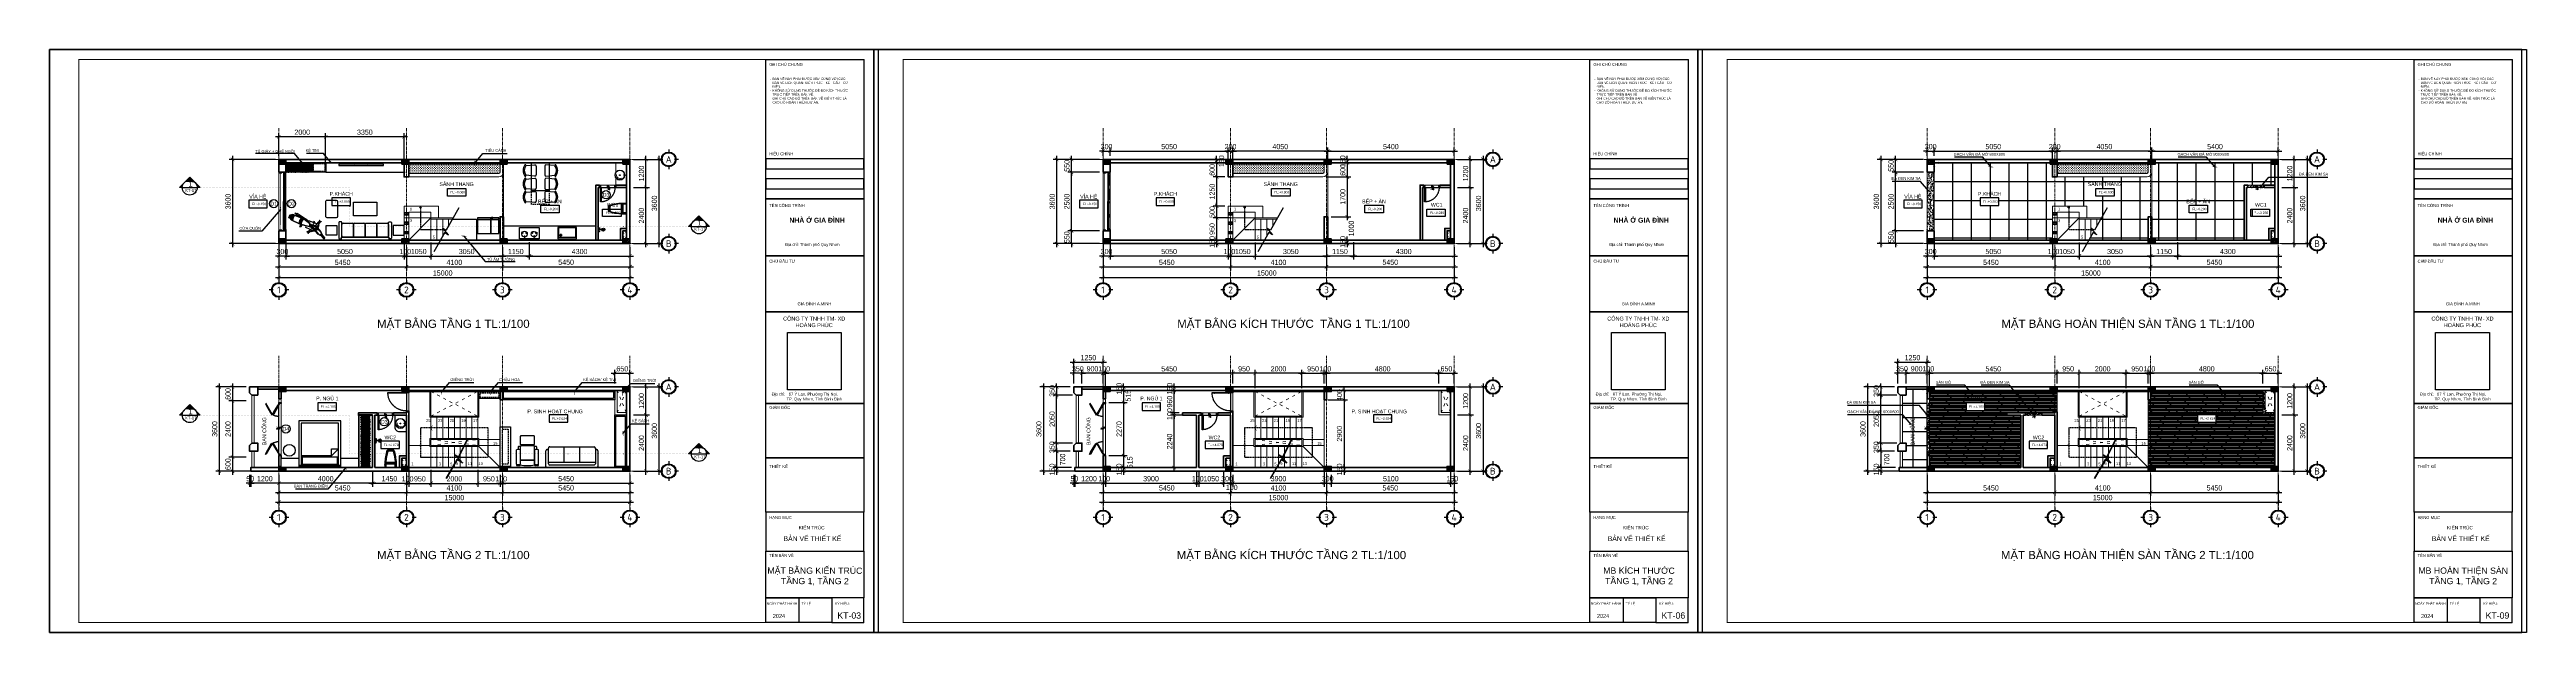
# Model space of a CAD drawing. Header units: inches. Extents: x 236662 to 497023, y -248575 to 81795.
# Drawn here: x 282445 to 388289, y -28404 to -3500 of the extents above; entities that cross this region are included whole.
import ezdxf
from ezdxf.enums import TextEntityAlignment as Align

# ---------------------------------------------------------------- set-up
doc = ezdxf.new("R2010")
doc.units = ezdxf.units.IN
doc.header["$LTSCALE"] = 10
doc.header["$MEASUREMENT"] = 0
doc.set_wipeout_variables(frame=1)
for name, pattern in [('ACAD_ISO03W100', [30, 12, -18]), ('CENTER', [2, 1.25, -0.25, 0.25, -0.25]), ('CENTER2', [1.125, 0.75, -0.125, 0.125, -0.125]), ('DASHED2', [0.375, 0.25, -0.125]), ('DOT2', [0.125, 0, -0.125]), ('HIDDEN', [0.375, 0.25, -0.125])]:
    doc.linetypes.add(name, pattern=pattern)
for name, color, linetype in [('01. HP_TEXT', 9, 'Continuous'), ('04. HP_CUA', 153, 'Continuous'), ('07. HP_KY HIEU', 43, 'Continuous'), ('08. HP_DIM', 118, 'Continuous'), ('10. HP_VAT DUNG 1', 144, 'Continuous'), ('hach', 7, 'Continuous'), ('TEXT', 2, 'Continuous'), ('truc', 2, 'CENTER2')]:
    doc.layers.add(name, color=color, linetype=linetype)
for name, color, linetype, lineweight in [('02. HP_BE TONG', 1, 'Continuous', 35), ('03. HP_TUONG', 2, 'Continuous', 35), ('05. HP_TRUC', 251, 'CENTER', 5), ('06. HP_THAY 1', 134, 'Continuous', 15), ('06. HP_THAY 2', 147, 'Continuous', 13), ('09_HP_HATCH', 8, 'Continuous', 5), ('14. HP_OPENING', 250, 'ACAD_ISO03W100', 5), ('GHICHU', 7, 'Continuous', 9), ('N KHUAT', 8, 'Continuous', 5), ('net-025', 3, 'Continuous', 25)]:
    doc.layers.add(name, color=color, linetype=linetype, lineweight=lineweight)
doc.layers.add('Tpl_Bound', color=1, linetype='Continuous', plot=False)
doc.styles.add('AVO', font='VAVOB.TTF')
doc.styles.add('BAOANNOTE', font='arial.ttf', dxfattribs={"width": 0.8})
doc.styles.add('ISOCP50', font='isocpeur.ttf')
doc.styles.get("Standard").update_dxf_attribs({"font": 'arial.ttf'})
doc.styles.add('TA1', font='arial.ttf')
doc.styles.add('Tahoma', font='tahoma.ttf')
doc.styles.add('TEXT (none)', font='arial.ttf')
doc.styles.add('text2', font='VHELVCN.TTF')
doc.styles.add('TEXTS', font='VHELVCN.TTF')
doc.styles.add('TITLE', font='VHELVCN.TTF')
doc.dimstyles.new('AL-100', dxfattribs={"dimtxt": 220, "dimasz": 150, "dimexe": 150, "dimexo": 150, "dimgap": 80, "dimtad": 1, "dimdec": 0, "dimzin": 9, "dimtxsty": 'text2', "dimblk": 'ARCHTICK', "dimcen": 1, "dimdle": 150, "dimclrd": 256, "dimclre": 256, "dimclrt": 7, "dimadec": 0, "dimazin": 0, "dimtfac": 1, "dimtdec": 0, "dimtix": 1, "dimtmove": 2, "dimatfit": 3, "dimldrblk": 'ARCHTICK', "dimfxl": 1, "dimtolj": 1, "dimtzin": 0, "dimlwd": -1, "dimlwe": -1, "dimarcsym": 0})
picture_1 = doc.add_image_def('image1.jpg', size_in_pixel=(1818, 1935))
pattern_1 = [(50, (0, 0), (179.315046, -15.688034), [18.75, -206.25]), (355, (0, 0), (-34.68783, 188.04803), [15, -165]), (100.451444, (14.94, -1.3), (144.62721, 172.36), [15.93505, -175.28553]), (46.1842, (0, 50), (266.81033, -41.37982), [28.125, -309.375]), (96.635635, (22.23, 46.55), (233.66549, 243.52965), [23.90259, -262.92844]), (351.18416, (0, 50), (233.66549, 243.52965), [22.5, -247.5]), (21, (25, 37.5), (149.226763, -100.65472), [18.75, -206.25]), (326, (25, 37.5), (60.82883, 181.28751), [15, -165]), (71.451445, (37.44, 29.11), (210.055594, 80.63279), [15.93505, -175.28553]), (37.5, (0, 0), (3.039964, 83.223463), [0, -163, 0, -167.5, 0, -165.625]), (7.5, (0, 0), (65.767384, 98.602928), [0, -95.5, 0, -159.25, 0, -63.125]), (327.5, (-55.75, 0), (133.455609, -5.638718), [0, -62.5, 0, -195, 0, -258.75]), (317.5, (-80.75, 0), (145.796542, 25.026246), [0, -81.25, 0, -129.5, 0, -183.75])]

# ---------------------------------------------------------------- blocks, each defined once
blk = doc.blocks.new('_ArchTick')
at = {"color": 0, "linetype": 'ByBlock', "const_width": 0.15}
blk.add_lwpolyline([(-0.5, -0.5), (0.5, 0.5)], dxfattribs=at)
blk = doc.blocks.new('*D106')
at = {"layer": '08. HP_DIM', "transparency": 16777216}
for p, q in [((297695, -11943), (297695, -12935)), ((301795, -11943), (301795, -12935)), ((297545, -12785), (301945, -12785))]:
    blk.add_line(p, q, dxfattribs=at)
at = {"layer": 'Defpoints', "color": 0, "transparency": 16777216}
for p in [(297695, -11793), (301795, -11793), (301795, -12785)]:
    blk.add_point(p, dxfattribs=at)
at = {"layer": '08. HP_DIM', "transparency": 16777216, "xscale": 150, "yscale": 150, "zscale": 150, "rotation": 180}
blk.add_blockref('_ArchTick', (297695, -12785), dxfattribs=at)
at = {"layer": '08. HP_DIM', "transparency": 16777216, "xscale": 150, "yscale": 150, "zscale": 150}
blk.add_blockref('_ArchTick', (301795, -12785), dxfattribs=at)
at = {"layer": '08. HP_DIM', "color": 7, "transparency": 16777216, "insert": (299745, -12593), "char_height": 220, "attachment_point": 5, "style": 'text2'}
blk.add_mtext('\\A1;4100', dxfattribs=at)
blk = doc.blocks.new('*D107')
at = {"layer": '08. HP_DIM', "transparency": 16777216}
for p, q in [((301795, -11943), (301795, -12929)), ((307245, -11943), (307245, -12929)), ((301645, -12779), (307395, -12779))]:
    blk.add_line(p, q, dxfattribs=at)
at = {"layer": 'Defpoints', "color": 0, "transparency": 16777216}
for p in [(301795, -11793), (307245, -11793), (307245, -12779)]:
    blk.add_point(p, dxfattribs=at)
at = {"layer": '08. HP_DIM', "transparency": 16777216, "xscale": 150, "yscale": 150, "zscale": 150, "rotation": 180}
blk.add_blockref('_ArchTick', (301795, -12779), dxfattribs=at)
at = {"layer": '08. HP_DIM', "transparency": 16777216, "xscale": 150, "yscale": 150, "zscale": 150}
blk.add_blockref('_ArchTick', (307245, -12779), dxfattribs=at)
at = {"layer": '08. HP_DIM', "color": 7, "transparency": 16777216, "insert": (304520, -12587), "char_height": 220, "attachment_point": 5, "style": 'text2'}
blk.add_mtext('\\A1;5450', dxfattribs=at)
blk = doc.blocks.new('*D108')
at = {"layer": '08. HP_DIM', "transparency": 16777216}
for p, q in [((292245, -11943), (292245, -13392)), ((307245, -11943), (307245, -13392)), ((292095, -13242), (307395, -13242))]:
    blk.add_line(p, q, dxfattribs=at)
at = {"layer": 'Defpoints', "color": 0, "transparency": 16777216}
for p in [(292245, -11793), (307245, -11793), (307245, -13242)]:
    blk.add_point(p, dxfattribs=at)
at = {"layer": '08. HP_DIM', "transparency": 16777216, "xscale": 150, "yscale": 150, "zscale": 150, "rotation": 180}
blk.add_blockref('_ArchTick', (292245, -13242), dxfattribs=at)
at = {"layer": '08. HP_DIM', "transparency": 16777216, "xscale": 150, "yscale": 150, "zscale": 150}
blk.add_blockref('_ArchTick', (307245, -13242), dxfattribs=at)
at = {"layer": '08. HP_DIM', "color": 7, "transparency": 16777216, "insert": (299245, -13050), "char_height": 220, "attachment_point": 5, "style": 'text2'}
blk.add_mtext('\\A1;15000', dxfattribs=at)
blk = doc.blocks.new('Level mark - Plan 2')
blk.add_lwpolyline([(12.5, 0.4), (12.5, 3.6), (4.6, 3.6), (4.6, 0.4)], close=True)
at = {"style": 'BAOANNOTE', "flags": 8}
blk.add_attdef('FL%%P0.000', text='', height=2, dxfattribs=at).set_placement((9, 2), align=Align.MIDDLE_CENTER)
blk = doc.blocks.new('*D109')
at = {"layer": '08. HP_DIM', "transparency": 16777216}
for p, q in [((292245, -21663), (292245, -22986)), ((307245, -21663), (307245, -22986)), ((292095, -22836), (307395, -22836))]:
    blk.add_line(p, q, dxfattribs=at)
at = {"layer": 'Defpoints', "color": 0, "transparency": 16777216}
for p in [(292245, -21513), (307245, -21513), (307245, -22836)]:
    blk.add_point(p, dxfattribs=at)
at = {"layer": '08. HP_DIM', "transparency": 16777216, "xscale": 150, "yscale": 150, "zscale": 150, "rotation": 180}
blk.add_blockref('_ArchTick', (292245, -22836), dxfattribs=at)
at = {"layer": '08. HP_DIM', "transparency": 16777216, "xscale": 150, "yscale": 150, "zscale": 150}
blk.add_blockref('_ArchTick', (307245, -22836), dxfattribs=at)
at = {"layer": '08. HP_DIM', "color": 7, "transparency": 16777216, "insert": (299745, -22643), "char_height": 220, "attachment_point": 5, "style": 'text2'}
blk.add_mtext('\\A1;15000', dxfattribs=at)
blk = doc.blocks.new('*D110')
at = {"layer": '08. HP_DIM', "transparency": 16777216}
for p, q in [((296095, -22028), (297845, -22028)), ((296245, -21513), (296245, -22178)), ((297695, -21663), (297695, -22178))]:
    blk.add_line(p, q, dxfattribs=at)
at = {"layer": 'Defpoints', "color": 0, "transparency": 16777216}
for p in [(296245, -21363), (297695, -21513), (297695, -22028)]:
    blk.add_point(p, dxfattribs=at)
at = {"layer": '08. HP_DIM', "transparency": 16777216, "xscale": 150, "yscale": 150, "zscale": 150, "rotation": 180}
blk.add_blockref('_ArchTick', (296245, -22028), dxfattribs=at)
at = {"layer": '08. HP_DIM', "transparency": 16777216, "xscale": 150, "yscale": 150, "zscale": 150}
blk.add_blockref('_ArchTick', (297695, -22028), dxfattribs=at)
at = {"layer": '08. HP_DIM', "color": 7, "transparency": 16777216, "insert": (296970, -21836), "char_height": 220, "attachment_point": 5, "style": 'text2'}
blk.add_mtext('\\A1;1450', dxfattribs=at)
blk = doc.blocks.new('*D111')
at = {"layer": '08. HP_DIM', "transparency": 16777216}
for p, q in [((297695, -22034), (297545, -22034)), ((297695, -21663), (297695, -22184)), ((297695, -22034), (297795, -22034)), ((297795, -21463), (297795, -22184)), ((297795, -22034), (297945, -22034))]:
    blk.add_line(p, q, dxfattribs=at)
at = {"layer": 'Defpoints', "color": 0, "transparency": 16777216}
for p in [(297695, -21513), (297795, -21313), (297795, -22034)]:
    blk.add_point(p, dxfattribs=at)
at = {"layer": '08. HP_DIM', "transparency": 16777216, "xscale": 150, "yscale": 150, "zscale": 150}
blk.add_blockref('_ArchTick', (297695, -22034), dxfattribs=at)
at = {"layer": '08. HP_DIM', "transparency": 16777216, "xscale": 150, "yscale": 150, "zscale": 150, "rotation": 180}
blk.add_blockref('_ArchTick', (297795, -22034), dxfattribs=at)
at = {"layer": '08. HP_DIM', "color": 7, "transparency": 16777216, "insert": (297745, -21841), "char_height": 220, "attachment_point": 5, "style": 'text2'}
blk.add_mtext('\\A1;100', dxfattribs=at)
blk = doc.blocks.new('*D112')
at = {"layer": '08. HP_DIM', "transparency": 16777216}
for p, q in [((301645, -22028), (307395, -22028)), ((301795, -21663), (301795, -22178)), ((307245, -21663), (307245, -22178))]:
    blk.add_line(p, q, dxfattribs=at)
at = {"layer": 'Defpoints', "color": 0, "transparency": 16777216}
for p in [(301795, -21513), (307245, -21513), (307245, -22028)]:
    blk.add_point(p, dxfattribs=at)
at = {"layer": '08. HP_DIM', "transparency": 16777216, "xscale": 150, "yscale": 150, "zscale": 150, "rotation": 180}
blk.add_blockref('_ArchTick', (301795, -22028), dxfattribs=at)
at = {"layer": '08. HP_DIM', "transparency": 16777216, "xscale": 150, "yscale": 150, "zscale": 150}
blk.add_blockref('_ArchTick', (307245, -22028), dxfattribs=at)
at = {"layer": '08. HP_DIM', "color": 7, "transparency": 16777216, "insert": (304520, -21836), "char_height": 220, "attachment_point": 5, "style": 'text2'}
blk.add_mtext('\\A1;5450', dxfattribs=at)
blk = doc.blocks.new('*D113')
at = {"layer": '08. HP_DIM', "transparency": 16777216}
for p, q in [((297545, -12322), (298895, -12322)), ((297695, -11943), (297695, -12472)), ((298745, -11743), (298745, -12472))]:
    blk.add_line(p, q, dxfattribs=at)
at = {"layer": 'Defpoints', "color": 0, "transparency": 16777216}
for p in [(298745, -11593), (297695, -11793), (298745, -12322)]:
    blk.add_point(p, dxfattribs=at)
at = {"layer": '08. HP_DIM', "transparency": 16777216, "xscale": 150, "yscale": 150, "zscale": 150, "rotation": 180}
blk.add_blockref('_ArchTick', (297695, -12322), dxfattribs=at)
at = {"layer": '08. HP_DIM', "transparency": 16777216, "xscale": 150, "yscale": 150, "zscale": 150}
blk.add_blockref('_ArchTick', (298745, -12322), dxfattribs=at)
at = {"layer": '08. HP_DIM', "color": 7, "transparency": 16777216, "insert": (298220, -12130), "char_height": 220, "attachment_point": 5, "style": 'text2'}
blk.add_mtext('\\A1;1050', dxfattribs=at)
blk = doc.blocks.new('*D114')
at = {"layer": '08. HP_DIM', "transparency": 16777216}
for p, q in [((302795, -12322), (307395, -12322)), ((302945, -11733), (302945, -12472)), ((307245, -11943), (307245, -12472))]:
    blk.add_line(p, q, dxfattribs=at)
at = {"layer": 'Defpoints', "color": 0, "transparency": 16777216}
for p in [(302945, -11583), (307245, -11793), (307245, -12322)]:
    blk.add_point(p, dxfattribs=at)
at = {"layer": '08. HP_DIM', "transparency": 16777216, "xscale": 150, "yscale": 150, "zscale": 150, "rotation": 180}
blk.add_blockref('_ArchTick', (302945, -12322), dxfattribs=at)
at = {"layer": '08. HP_DIM', "transparency": 16777216, "xscale": 150, "yscale": 150, "zscale": 150}
blk.add_blockref('_ArchTick', (307245, -12322), dxfattribs=at)
at = {"layer": '08. HP_DIM', "color": 7, "transparency": 16777216, "insert": (305095, -12130), "char_height": 220, "attachment_point": 5, "style": 'text2'}
blk.add_mtext('\\A1;4300', dxfattribs=at)
blk = doc.blocks.new('grid test1')
at = {"ltscale": 20}
for p, q in [((-260, 0), (-440, 0)), ((0, 440), (0, 260)), ((440, 0), (260, 0)), ((0, -260), (0, -440))]:
    blk.add_line(p, q, dxfattribs=at)
at = {"color": 251, "ltscale": 20, "true_color": 0x636466}
for radius in [330, 300]:
    blk.add_circle((0, 0), radius, dxfattribs=at)
at = {"layer": '01. HP_TEXT', "color": 2, "ltscale": 20, "true_color": 0xf1eb1f, "style": 'ISOCP50'}
blk.add_attdef('GRID', text='', height=300, dxfattribs=at).set_placement((-37, 0), align=Align.MIDDLE_CENTER)
blk = doc.blocks.new('zcsadsdasd3')
at = {"layer": '05. HP_TRUC', "ltscale": 10}
for p, q in [((-15000, 4933), (-15000, -1554)), ((-9550, 4933), (-9550, -1554)), ((-5450, 4933), (-5450, -1554)), ((0, 4933), (0, -1554)), ((-15930, 3600), (1239, 3600)), ((-15930, 0), (1239, 0))]:
    blk.add_line(p, q, dxfattribs=at)
at = {"layer": '07. HP_KY HIEU', "ltscale": 20}
ref = blk.add_blockref('grid test1', (1659, 3600), dxfattribs=dict(at, xscale=0.955500000156462, yscale=0.955500000156462, zscale=0.955500000156462))
ref.add_attrib('GRID', 'A', dxfattribs={"layer": 'TEXT', "ltscale": 20, "height": 287, "style": 'ISOCP50'}).set_placement((1659, 3600), align=Align.MIDDLE_CENTER)
ref = blk.add_blockref('grid test1', (1659, 0), dxfattribs=dict(at, xscale=0.955500000156462, yscale=0.955500000156462, zscale=0.955500000156462))
ref.add_attrib('GRID', 'B', dxfattribs={"layer": 'TEXT', "ltscale": 20, "height": 287, "style": 'ISOCP50'}).set_placement((1659, 0), align=Align.MIDDLE_CENTER)
ref = blk.add_blockref('grid test1', (-15000, -1975), dxfattribs=dict(at, xscale=0.955500000156462, yscale=0.955500000156462, zscale=0.955500000156462))
ref.add_attrib('GRID', '1', dxfattribs={"layer": 'TEXT', "ltscale": 20, "height": 287, "style": 'ISOCP50'}).set_placement((-15000, -1975), align=Align.MIDDLE_CENTER)
ref = blk.add_blockref('grid test1', (-9550, -1975), dxfattribs=dict(at, xscale=0.955500000156462, yscale=0.955500000156462, zscale=0.955500000156462))
ref.add_attrib('GRID', '2', dxfattribs={"layer": 'TEXT', "ltscale": 20, "height": 287, "style": 'ISOCP50'}).set_placement((-9550, -1975), align=Align.MIDDLE_CENTER)
ref = blk.add_blockref('grid test1', (-5450, -1975), dxfattribs=dict(at, xscale=0.955500000156462, yscale=0.955500000156462, zscale=0.955500000156462))
ref.add_attrib('GRID', '3', dxfattribs={"layer": 'TEXT', "ltscale": 20, "height": 287, "style": 'ISOCP50'}).set_placement((-5450, -1975), align=Align.MIDDLE_CENTER)
ref = blk.add_blockref('grid test1', (0, -1975), dxfattribs=dict(at, xscale=0.955500000156462, yscale=0.955500000156462, zscale=0.955500000156462))
ref.add_attrib('GRID', '4', dxfattribs={"layer": 'TEXT', "ltscale": 20, "height": 287, "style": 'ISOCP50'}).set_placement((0, -1975), align=Align.MIDDLE_CENTER)
blk = doc.blocks.new('*D121')
at = {"layer": '08. HP_DIM', "transparency": 16777216}
for p, q in [((296395, -22028), (292095, -22028)), ((292245, -21663), (292245, -22178)), ((296245, -21513), (296245, -22178))]:
    blk.add_line(p, q, dxfattribs=at)
at = {"layer": 'Defpoints', "color": 0, "transparency": 16777216}
for p in [(292245, -21513), (292245, -22028), (296245, -21363)]:
    blk.add_point(p, dxfattribs=at)
at = {"layer": '08. HP_DIM', "transparency": 16777216, "xscale": 150, "yscale": 150, "zscale": 150, "rotation": 180}
blk.add_blockref('_ArchTick', (292245, -22028), dxfattribs=at)
at = {"layer": '08. HP_DIM', "transparency": 16777216, "xscale": 150, "yscale": 150, "zscale": 150}
blk.add_blockref('_ArchTick', (296245, -22028), dxfattribs=at)
at = {"layer": '08. HP_DIM', "color": 7, "transparency": 16777216, "insert": (294245, -21836), "char_height": 220, "attachment_point": 5, "style": 'text2'}
blk.add_mtext('\\A1;4000', dxfattribs=at)
blk = doc.blocks.new('*D119')
at = {"layer": '08. HP_DIM', "transparency": 16777216}
for p, q in [((298595, -22034), (300895, -22034)), ((298745, -21463), (298745, -22184)), ((300745, -21463), (300745, -22184))]:
    blk.add_line(p, q, dxfattribs=at)
at = {"layer": 'Defpoints', "color": 0, "transparency": 16777216}
for p in [(298745, -21313), (300745, -21313), (300745, -22034)]:
    blk.add_point(p, dxfattribs=at)
at = {"layer": '08. HP_DIM', "transparency": 16777216, "xscale": 150, "yscale": 150, "zscale": 150, "rotation": 180}
blk.add_blockref('_ArchTick', (298745, -22034), dxfattribs=at)
at = {"layer": '08. HP_DIM', "transparency": 16777216, "xscale": 150, "yscale": 150, "zscale": 150}
blk.add_blockref('_ArchTick', (300745, -22034), dxfattribs=at)
at = {"layer": '08. HP_DIM', "color": 7, "transparency": 16777216, "insert": (299745, -21841), "char_height": 220, "attachment_point": 5, "style": 'text2'}
blk.add_mtext('\\A1;2000', dxfattribs=at)
blk = doc.blocks.new('*D120')
at = {"layer": '08. HP_DIM', "transparency": 16777216}
for p, q in [((298595, -12322), (301945, -12322)), ((298745, -11743), (298745, -12472)), ((301795, -11943), (301795, -12472))]:
    blk.add_line(p, q, dxfattribs=at)
at = {"layer": 'Defpoints', "color": 0, "transparency": 16777216}
for p in [(298745, -11593), (301795, -11793), (301795, -12322)]:
    blk.add_point(p, dxfattribs=at)
at = {"layer": '08. HP_DIM', "transparency": 16777216, "xscale": 150, "yscale": 150, "zscale": 150, "rotation": 180}
blk.add_blockref('_ArchTick', (298745, -12322), dxfattribs=at)
at = {"layer": '08. HP_DIM', "transparency": 16777216, "xscale": 150, "yscale": 150, "zscale": 150}
blk.add_blockref('_ArchTick', (301795, -12322), dxfattribs=at)
at = {"layer": '08. HP_DIM', "color": 7, "transparency": 16777216, "insert": (300270, -12130), "char_height": 220, "attachment_point": 5, "style": 'text2'}
blk.add_mtext('\\A1;3050', dxfattribs=at)
blk = doc.blocks.new('*D122')
at = {"layer": '08. HP_DIM', "transparency": 16777216}
for p, q in [((307395, -9393), (308081, -9393)), ((307931, -11943), (307931, -9243)), ((307395, -11793), (308081, -11793))]:
    blk.add_line(p, q, dxfattribs=at)
at = {"layer": 'Defpoints', "color": 0, "transparency": 16777216}
for p in [(307245, -9393), (307931, -9393), (307245, -11793)]:
    blk.add_point(p, dxfattribs=at)
at = {"layer": '08. HP_DIM', "transparency": 16777216, "xscale": 150, "yscale": 150, "zscale": 150}
for p, rotation in [((307931, -9393), 90), ((307931, -11793), 270)]:
    blk.add_blockref('_ArchTick', p, dxfattribs=dict(at, rotation=rotation))
at = {"layer": '08. HP_DIM', "color": 7, "transparency": 16777216, "insert": (307738, -10593), "char_height": 220, "attachment_point": 5, "rotation": 90, "style": 'text2'}
blk.add_mtext('\\A1;2400', dxfattribs=at)
blk = doc.blocks.new('*D123')
at = {"layer": '08. HP_DIM', "transparency": 16777216}
for p, q in [((307395, -8193), (308081, -8193)), ((307931, -9543), (307931, -8043)), ((307395, -9393), (308081, -9393))]:
    blk.add_line(p, q, dxfattribs=at)
at = {"layer": 'Defpoints', "color": 0, "transparency": 16777216}
for p in [(307245, -8193), (307931, -8193), (307245, -9393)]:
    blk.add_point(p, dxfattribs=at)
at = {"layer": '08. HP_DIM', "transparency": 16777216, "xscale": 150, "yscale": 150, "zscale": 150}
for p, rotation in [((307931, -8193), 90), ((307931, -9393), 270)]:
    blk.add_blockref('_ArchTick', p, dxfattribs=dict(at, rotation=rotation))
at = {"layer": '08. HP_DIM', "color": 7, "transparency": 16777216, "insert": (307738, -8793), "char_height": 220, "attachment_point": 5, "rotation": 90, "style": 'text2'}
blk.add_mtext('\\A1;1200', dxfattribs=at)
blk = doc.blocks.new('*D115')
at = {"layer": '08. HP_DIM', "transparency": 16777216}
for p, q in [((307931, -21663), (307931, -18963)), ((307395, -19113), (308081, -19113)), ((307395, -21513), (308081, -21513))]:
    blk.add_line(p, q, dxfattribs=at)
at = {"layer": 'Defpoints', "color": 0, "transparency": 16777216}
for p in [(307245, -19113), (307931, -19113), (307245, -21513)]:
    blk.add_point(p, dxfattribs=at)
at = {"layer": '08. HP_DIM', "transparency": 16777216, "xscale": 150, "yscale": 150, "zscale": 150}
for p, rotation in [((307931, -19113), 90), ((307931, -21513), 270)]:
    blk.add_blockref('_ArchTick', p, dxfattribs=dict(at, rotation=rotation))
at = {"layer": '08. HP_DIM', "color": 7, "transparency": 16777216, "insert": (307738, -20313), "char_height": 220, "attachment_point": 5, "rotation": 90, "style": 'text2'}
blk.add_mtext('\\A1;2400', dxfattribs=at)
blk = doc.blocks.new('*D116')
at = {"layer": '08. HP_DIM', "transparency": 16777216}
for p, q in [((307395, -17913), (308081, -17913)), ((307931, -19263), (307931, -17763)), ((307395, -19113), (308081, -19113))]:
    blk.add_line(p, q, dxfattribs=at)
at = {"layer": 'Defpoints', "color": 0, "transparency": 16777216}
for p in [(307245, -17913), (307931, -17913), (307245, -19113)]:
    blk.add_point(p, dxfattribs=at)
at = {"layer": '08. HP_DIM', "transparency": 16777216, "xscale": 150, "yscale": 150, "zscale": 150}
for p, rotation in [((307931, -17913), 90), ((307931, -19113), 270)]:
    blk.add_blockref('_ArchTick', p, dxfattribs=dict(at, rotation=rotation))
at = {"layer": '08. HP_DIM', "color": 7, "transparency": 16777216, "insert": (307738, -18513), "char_height": 220, "attachment_point": 5, "rotation": 90, "style": 'text2'}
blk.add_mtext('\\A1;1200', dxfattribs=at)
blk = doc.blocks.new('*D117')
at = {"layer": '08. HP_DIM', "transparency": 16777216}
for p, q in [((303095, -12322), (301645, -12322)), ((301795, -11943), (301795, -12472)), ((302945, -11733), (302945, -12472))]:
    blk.add_line(p, q, dxfattribs=at)
at = {"layer": 'Defpoints', "color": 0, "transparency": 16777216}
for p in [(302945, -11583), (301795, -11793), (301795, -12322)]:
    blk.add_point(p, dxfattribs=at)
at = {"layer": '08. HP_DIM', "transparency": 16777216, "xscale": 150, "yscale": 150, "zscale": 150, "rotation": 180}
blk.add_blockref('_ArchTick', (301795, -12322), dxfattribs=at)
at = {"layer": '08. HP_DIM', "transparency": 16777216, "xscale": 150, "yscale": 150, "zscale": 150}
blk.add_blockref('_ArchTick', (302945, -12322), dxfattribs=at)
at = {"layer": '08. HP_DIM', "color": 7, "transparency": 16777216, "insert": (302370, -12130), "char_height": 220, "attachment_point": 5, "style": 'text2'}
blk.add_mtext('\\A1;1150', dxfattribs=at)
blk = doc.blocks.new('*D118')
at = {"layer": '08. HP_DIM', "transparency": 16777216}
for p, q in [((306445, -17333), (307395, -17333)), ((306595, -17763), (306595, -17183)), ((307245, -17763), (307245, -17183))]:
    blk.add_line(p, q, dxfattribs=at)
at = {"layer": 'Defpoints', "color": 0, "transparency": 16777216}
for p in [(306595, -17913), (307245, -17333), (307245, -17913)]:
    blk.add_point(p, dxfattribs=at)
at = {"layer": '08. HP_DIM', "transparency": 16777216, "xscale": 150, "yscale": 150, "zscale": 150, "rotation": 180}
blk.add_blockref('_ArchTick', (306595, -17333), dxfattribs=at)
at = {"layer": '08. HP_DIM', "transparency": 16777216, "xscale": 150, "yscale": 150, "zscale": 150}
blk.add_blockref('_ArchTick', (307245, -17333), dxfattribs=at)
at = {"layer": '08. HP_DIM', "color": 7, "transparency": 16777216, "insert": (306920, -17141), "char_height": 220, "attachment_point": 5, "style": 'text2'}
blk.add_mtext('\\A1;650', dxfattribs=at)
blk = doc.blocks.new('*D124')
at = {"layer": '08. HP_DIM', "transparency": 16777216}
for p, q in [((300595, -22034), (301845, -22034)), ((300745, -21463), (300745, -22184)), ((301695, -21663), (301695, -22184))]:
    blk.add_line(p, q, dxfattribs=at)
at = {"layer": 'Defpoints', "color": 0, "transparency": 16777216}
for p in [(300745, -21313), (301695, -21513), (301695, -22034)]:
    blk.add_point(p, dxfattribs=at)
at = {"layer": '08. HP_DIM', "transparency": 16777216, "xscale": 150, "yscale": 150, "zscale": 150, "rotation": 180}
blk.add_blockref('_ArchTick', (300745, -22034), dxfattribs=at)
at = {"layer": '08. HP_DIM', "transparency": 16777216, "xscale": 150, "yscale": 150, "zscale": 150}
blk.add_blockref('_ArchTick', (301695, -22034), dxfattribs=at)
at = {"layer": '08. HP_DIM', "color": 7, "transparency": 16777216, "insert": (301220, -21841), "char_height": 220, "attachment_point": 5, "style": 'text2'}
blk.add_mtext('\\A1;950', dxfattribs=at)
blk = doc.blocks.new('*D176')
at = {"layer": '08. HP_DIM', "transparency": 16777216}
for p, q in [((290845, -17913), (290113, -17913)), ((290263, -17763), (290263, -18663)), ((290845, -18513), (290113, -18513))]:
    blk.add_line(p, q, dxfattribs=at)
at = {"layer": 'Defpoints', "color": 0, "transparency": 16777216}
for p in [(290995, -17913, 6), (290263, -18513), (290995, -18513, 6)]:
    blk.add_point(p, dxfattribs=at)
at = {"layer": '08. HP_DIM', "transparency": 16777216, "xscale": 150, "yscale": 150, "zscale": 150}
for p, rotation in [((290263, -17913), 90), ((290263, -18513), 270)]:
    blk.add_blockref('_ArchTick', p, dxfattribs=dict(at, rotation=rotation))
at = {"layer": '08. HP_DIM', "color": 7, "transparency": 16777216, "insert": (290071, -18213), "char_height": 220, "attachment_point": 5, "rotation": 90, "style": 'text2'}
blk.add_mtext('\\A1;600', dxfattribs=at)
blk = doc.blocks.new('*D201')
at = {"layer": '08. HP_DIM', "transparency": 16777216}
for p, q in [((297745, -7225), (294094, -7225)), ((294244, -8593), (294244, -7075)), ((297595, -8793), (297595, -7075))]:
    blk.add_line(p, q, dxfattribs=at)
at = {"layer": 'Defpoints', "color": 0, "transparency": 16777216}
for p in [(294244, -7225), (294244, -8743, 6), (297595, -8943, 6)]:
    blk.add_point(p, dxfattribs=at)
at = {"layer": '08. HP_DIM', "transparency": 16777216, "xscale": 150, "yscale": 150, "zscale": 150, "rotation": 180}
blk.add_blockref('_ArchTick', (294244, -7225), dxfattribs=at)
at = {"layer": '08. HP_DIM', "transparency": 16777216, "xscale": 150, "yscale": 150, "zscale": 150}
blk.add_blockref('_ArchTick', (297595, -7225), dxfattribs=at)
at = {"layer": '08. HP_DIM', "color": 7, "transparency": 16777216, "insert": (295919, -7033), "char_height": 220, "attachment_point": 5, "style": 'text2'}
blk.add_mtext('\\A1;3350', dxfattribs=at)
blk = doc.blocks.new('KHUNG TEN A-3')
at = {"layer": '01. HP_TEXT'}
for points in [[(365, 221), (365, 292), (415, 292), (415, 221)], [(365, 241.4), (365, 236.3), (415, 236.3), (415, 241.4)], [(365, 231.2), (365, 236.3), (415, 236.3), (415, 231.2)], [(365, 231.2), (365, 226.1), (415, 226.1), (415, 231.2)], [(365, 221), (365, 226.1), (415, 226.1), (415, 221)], [(365, 191.9), (365, 221), (415, 221), (415, 191.9)], [(365, 163.3), (365, 191.9), (415, 191.9), (415, 163.3)], [(365, 116.7), (365, 163.3), (415, 163.3), (415, 116.7)], [(365, 89), (365, 116.7), (415, 116.7), (415, 89)], [(365, 61.3), (365, 89), (415, 89), (415, 61.3)], [(365, 61.3), (365, 41.5), (415, 41.5), (415, 61.3)], [(365, 17.6), (365, 41.5), (415, 41.5), (415, 17.6)], [(365, 5), (365, 17.6), (398.6, 17.6), (398.6, 5)], [(398.6, 5), (382.1, 5), (382.1, 17.6), (398.6, 17.6)], [(398.6, 5), (415, 5), (415, 17.6), (398.6, 17.6)]]:
    blk.add_lwpolyline(points, close=True, dxfattribs=at)
at = {"layer": '02. HP_BE TONG', "color": 1, "const_width": 0.5}
blk.add_lwpolyline([(15, 5), (415, 5), (415, 292), (15, 292)], close=True, dxfattribs=at)
at = {"layer": '06. HP_THAY 1'}
blk.add_lwpolyline([(0, 297), (420, 297), (420, 0), (0, 0)], close=True, dxfattribs=at)
at = {"layer": 'Defpoints'}
blk.add_lwpolyline([(0, 0), (420, 0), (420, 297), (0, 297)], close=True, dxfattribs=at)
at = {"layer": '01. HP_TEXT', "color": 7, "style": 'TA1'}
for s, height, p in [('GHI CHÚ CHUNG', 1.5, (366.8, 288.7)), ('HIỆU CHỈNH', 1.5, (366.8, 243.1)), ('TÊN CÔNG TRÌNH', 1.5, (366.8, 216.8)), ('CHỦ ĐẦU TƯ', 1.5, (366.8, 188.4)), ('GIÁM ĐỐC', 1.5, (366.8, 113.9)), ('THIẾT KẾ', 1.5, (366.8, 83.8)), ('HẠNG MỤC', 1.5, (366.8, 57.8)), ('TÊN BẢN VẼ', 1.5, (366.8, 38.5)), ('NGÀY PHÁT HÀNH', 1.25, (365.5, 14.1)), ('TỶ LỆ', 1.25, (383.2, 14.1)), ('KÝ HIỆU:', 1.25, (400.3, 14.1)), ('2024', 2, (368.6, 7.4))]:
    blk.add_text(s, height=height, dxfattribs=at).set_placement(p)
at = {"layer": '01. HP_TEXT', "style": 'TA1'}
for s, height, p in [('KIẾN TRÚC', 1.75, (388.4, 53.4)), ('BẢN VẼ THIẾT KẾ', 2.5, (388.8, 47.8))]:
    blk.add_text(s, height=height, dxfattribs=at).set_placement(p, align=Align.MIDDLE_CENTER)
at = {"layer": '01. HP_TEXT', "attachment_point": 1}
for s, width, gutter_width, heights, insert, char_height, style in [('\\pi-1.2,l2.4,t2.4,4.8;-^IBẢN VẼ NÀY PHẢI ĐƯỢC XEM CÙNG VỚI CÁC \\P\\pi0,t4.8;BẢN VẼ LIÊN QUAN: KIẾN TRÚC - KẾT CẤU - CƠ \\PĐIỆN.\\P\\pi-1.2,t2.4,4.8;-^IKHÔNG SỬ DỤNG THƯỚC ĐỂ ĐO KÍCH THƯỚC \\P\\pi0,t4.8;TRỰC TIẾP TRÊN BẢN VẼ.\\P\\pi-1.2,t2.4,4.8;-^IGHI CHÚ CAO ĐỘ TRÊN BẢN VẼ KIẾN TRÚC LÀ \\P\\pi0,t4.8;CAO ĐỘ HOÀN THIỆN DỰ ÁN.', 42.633, 2.41, [32.4], (366, 282.7), 1.2, 'TEXT (none)'), ('\\pi10.25739;{\\fArial|b1|i0|c0|p34;NHÀ Ở GIA ĐÌNH}', 48.19, 0.0339, [17.7], (366.8, 211.3), 2.5, 'TA1'), ('\\pxi4.78245;CÔNG TY TNHH TM- XD \\P\\pi5.60885;      HOÀNG PHÚC', 53.457, 0.0255, [0], (364.3, 160.9), 2, 'TA1')]:
    blk.add_mtext_dynamic_manual_height_columns(s, width=width, gutter_width=gutter_width, heights=heights, dxfattribs=dict(at, insert=insert, char_height=char_height, style=style))
at = {"layer": '01. HP_TEXT', "color": 7, "char_height": 1.5, "attachment_point": 1, "style": 'TA1'}
for s, width, insert in [('\\A1;\\pxi-0.29899,l2,t4.70101,11.70101;Địa chỉ: Thành phố Quy Nhơn', 34.851, (372.3, 198.4)), ('\\A1;\\pxi-1,l2,t4,11;GIA ĐÌNH A.MINH', 42.633, (379.7, 168.2)), ('\\A1;\\pxi-0.01954,l2,t4.98046,11.98046;Địa chỉ:   67 Ỷ Lan, Phường Thị Nại, \\P             TP. Quy Nhơn, Tỉnh Bình Định ', 49.551, (365, 122.2))]:
    blk.add_mtext_dynamic_manual_height_columns(s, width=width, gutter_width=2.41, heights=[62.4], dxfattribs=dict(at, insert=insert))
image = blk.add_image(picture_1, insert=(376, 123.7), size_in_units=(27.4, 29.2))
image.dxf.flags = 7
blk = doc.blocks.new('*D278')
at = {"layer": '08. HP_DIM', "transparency": 16777216}
for p, q in [((297645, -22034), (298895, -22034)), ((297795, -21463), (297795, -22184)), ((298745, -21463), (298745, -22184))]:
    blk.add_line(p, q, dxfattribs=at)
at = {"layer": 'Defpoints', "color": 0, "transparency": 16777216}
for p in [(297795, -21313, 6), (298745, -21313, 6), (298745, -22034)]:
    blk.add_point(p, dxfattribs=at)
at = {"layer": '08. HP_DIM', "transparency": 16777216, "xscale": 150, "yscale": 150, "zscale": 150, "rotation": 180}
blk.add_blockref('_ArchTick', (297795, -22034), dxfattribs=at)
at = {"layer": '08. HP_DIM', "transparency": 16777216, "xscale": 150, "yscale": 150, "zscale": 150}
blk.add_blockref('_ArchTick', (298745, -22034), dxfattribs=at)
at = {"layer": '08. HP_DIM', "color": 7, "transparency": 16777216, "insert": (298270, -21841), "char_height": 220, "attachment_point": 5, "style": 'text2'}
blk.add_mtext('\\A1;950', dxfattribs=at)
blk = doc.blocks.new('*D279')
at = {"layer": '08. HP_DIM', "transparency": 16777216}
for p, q in [((301695, -22034), (301545, -22034)), ((301695, -21663), (301695, -22184)), ((301695, -22034), (301795, -22034)), ((301795, -21663), (301795, -22184)), ((301795, -22034), (301945, -22034))]:
    blk.add_line(p, q, dxfattribs=at)
at = {"layer": 'Defpoints', "color": 0, "transparency": 16777216}
for p in [(301695, -21513, 6), (301795, -21513, 6), (301795, -22034)]:
    blk.add_point(p, dxfattribs=at)
at = {"layer": '08. HP_DIM', "transparency": 16777216, "xscale": 150, "yscale": 150, "zscale": 150}
blk.add_blockref('_ArchTick', (301695, -22034), dxfattribs=at)
at = {"layer": '08. HP_DIM', "transparency": 16777216, "xscale": 150, "yscale": 150, "zscale": 150, "rotation": 180}
blk.add_blockref('_ArchTick', (301795, -22034), dxfattribs=at)
at = {"layer": '08. HP_DIM', "color": 7, "transparency": 16777216, "insert": (301745, -21841), "char_height": 220, "attachment_point": 5, "style": 'text2'}
blk.add_mtext('\\A1;100', dxfattribs=at)
blk = doc.blocks.new('*D285')
at = {"layer": '08. HP_DIM', "transparency": 16777216}
for p, q in [((297595, -12322), (297445, -12322)), ((297595, -11793), (297595, -12472)), ((297695, -12322), (297595, -12322)), ((297695, -11943), (297695, -12472)), ((297695, -12322), (297845, -12322))]:
    blk.add_line(p, q, dxfattribs=at)
at = {"layer": 'Defpoints', "color": 0, "transparency": 16777216}
for p in [(297595, -11643, 6), (297595, -12322), (297695, -11793, 6)]:
    blk.add_point(p, dxfattribs=at)
at = {"layer": '08. HP_DIM', "transparency": 16777216, "xscale": 150, "yscale": 150, "zscale": 150}
blk.add_blockref('_ArchTick', (297595, -12322), dxfattribs=at)
at = {"layer": '08. HP_DIM', "transparency": 16777216, "xscale": 150, "yscale": 150, "zscale": 150, "rotation": 180}
blk.add_blockref('_ArchTick', (297695, -12322), dxfattribs=at)
at = {"layer": '08. HP_DIM', "color": 7, "transparency": 16777216, "insert": (297645, -12130), "char_height": 220, "attachment_point": 5, "style": 'text2'}
blk.add_mtext('\\A1;100', dxfattribs=at)
blk = doc.blocks.new('*D286')
at = {"layer": '08. HP_DIM', "transparency": 16777216}
for p, q in [((297745, -12322), (292395, -12322)), ((292545, -11743), (292545, -12472)), ((297595, -11793), (297595, -12472))]:
    blk.add_line(p, q, dxfattribs=at)
at = {"layer": 'Defpoints', "color": 0, "transparency": 16777216}
for p in [(292545, -11593, 6), (297595, -11643, 6), (292545, -12322)]:
    blk.add_point(p, dxfattribs=at)
at = {"layer": '08. HP_DIM', "transparency": 16777216, "xscale": 150, "yscale": 150, "zscale": 150, "rotation": 180}
blk.add_blockref('_ArchTick', (292545, -12322), dxfattribs=at)
at = {"layer": '08. HP_DIM', "transparency": 16777216, "xscale": 150, "yscale": 150, "zscale": 150}
blk.add_blockref('_ArchTick', (297595, -12322), dxfattribs=at)
at = {"layer": '08. HP_DIM', "color": 7, "transparency": 16777216, "insert": (295070, -12130), "char_height": 220, "attachment_point": 5, "style": 'text2'}
blk.add_mtext('\\A1;5050', dxfattribs=at)
blk = doc.blocks.new('*D287')
at = {"layer": '08. HP_DIM', "transparency": 16777216}
for p, q in [((292245, -12322), (292095, -12322)), ((292245, -11743), (292245, -12472)), ((292545, -12322), (292245, -12322)), ((292545, -11743), (292545, -12472)), ((292545, -12322), (292695, -12322))]:
    blk.add_line(p, q, dxfattribs=at)
at = {"layer": 'Defpoints', "color": 0, "transparency": 16777216}
for p in [(292245, -11593, 6), (292545, -11593, 6), (292245, -12322)]:
    blk.add_point(p, dxfattribs=at)
at = {"layer": '08. HP_DIM', "transparency": 16777216, "xscale": 150, "yscale": 150, "zscale": 150}
blk.add_blockref('_ArchTick', (292245, -12322), dxfattribs=at)
at = {"layer": '08. HP_DIM', "transparency": 16777216, "xscale": 150, "yscale": 150, "zscale": 150, "rotation": 180}
blk.add_blockref('_ArchTick', (292545, -12322), dxfattribs=at)
at = {"layer": '08. HP_DIM', "color": 7, "transparency": 16777216, "insert": (292395, -12130), "char_height": 220, "attachment_point": 5, "style": 'text2'}
blk.add_mtext('\\A1;300', dxfattribs=at)
blk = doc.blocks.new('*D288')
at = {"layer": '08. HP_DIM', "transparency": 16777216}
for p, q in [((294394, -7225), (292095, -7225)), ((292245, -8043), (292245, -7075)), ((294244, -8593), (294244, -7075))]:
    blk.add_line(p, q, dxfattribs=at)
at = {"layer": 'Defpoints', "color": 0, "transparency": 16777216}
for p in [(292245, -7225), (292245, -8193, 6), (294244, -8743, 6)]:
    blk.add_point(p, dxfattribs=at)
at = {"layer": '08. HP_DIM', "transparency": 16777216, "xscale": 150, "yscale": 150, "zscale": 150, "rotation": 180}
blk.add_blockref('_ArchTick', (292245, -7225), dxfattribs=at)
at = {"layer": '08. HP_DIM', "transparency": 16777216, "xscale": 150, "yscale": 150, "zscale": 150}
blk.add_blockref('_ArchTick', (294244, -7225), dxfattribs=at)
at = {"layer": '08. HP_DIM', "color": 7, "transparency": 16777216, "insert": (293244, -7033), "char_height": 220, "attachment_point": 5, "style": 'text2'}
blk.add_mtext('\\A1;2000', dxfattribs=at)
blk = doc.blocks.new('*D290')
at = {"layer": '08. HP_DIM', "transparency": 16777216}
for p, q in [((292395, -22028), (290895, -22028)), ((291045, -21663), (291045, -22178)), ((292245, -21663), (292245, -22178))]:
    blk.add_line(p, q, dxfattribs=at)
at = {"layer": 'Defpoints', "color": 0, "transparency": 16777216}
for p in [(291045, -21513, 6), (291045, -22028), (292245, -21513, 6)]:
    blk.add_point(p, dxfattribs=at)
at = {"layer": '08. HP_DIM', "transparency": 16777216, "xscale": 150, "yscale": 150, "zscale": 150, "rotation": 180}
blk.add_blockref('_ArchTick', (291045, -22028), dxfattribs=at)
at = {"layer": '08. HP_DIM', "transparency": 16777216, "xscale": 150, "yscale": 150, "zscale": 150}
blk.add_blockref('_ArchTick', (292245, -22028), dxfattribs=at)
at = {"layer": '08. HP_DIM', "color": 7, "transparency": 16777216, "insert": (291645, -21836), "char_height": 220, "attachment_point": 5, "style": 'text2'}
blk.add_mtext('\\A1;1200', dxfattribs=at)
blk = doc.blocks.new('*D291')
at = {"layer": '08. HP_DIM', "transparency": 16777216}
for p, q in [((290845, -18513), (290113, -18513)), ((290263, -18363), (290263, -21063)), ((290845, -20913), (290113, -20913))]:
    blk.add_line(p, q, dxfattribs=at)
at = {"layer": 'Defpoints', "color": 0, "transparency": 16777216}
for p in [(290995, -18513, 6), (290263, -20913), (290995, -20913, 6)]:
    blk.add_point(p, dxfattribs=at)
at = {"layer": '08. HP_DIM', "transparency": 16777216, "xscale": 150, "yscale": 150, "zscale": 150}
for p, rotation in [((290263, -18513), 90), ((290263, -20913), 270)]:
    blk.add_blockref('_ArchTick', p, dxfattribs=dict(at, rotation=rotation))
at = {"layer": '08. HP_DIM', "color": 7, "transparency": 16777216, "insert": (290071, -19713), "char_height": 220, "attachment_point": 5, "rotation": 90, "style": 'text2'}
blk.add_mtext('\\A1;2400', dxfattribs=at)
blk = doc.blocks.new('*D292')
at = {"layer": '08. HP_DIM', "transparency": 16777216}
for p, q in [((290845, -20913), (290113, -20913)), ((290263, -20763), (290263, -21663)), ((290845, -21513), (290113, -21513))]:
    blk.add_line(p, q, dxfattribs=at)
at = {"layer": 'Defpoints', "color": 0, "transparency": 16777216}
for p in [(290995, -20913, 6), (290263, -21513), (290995, -21513, 6)]:
    blk.add_point(p, dxfattribs=at)
at = {"layer": '08. HP_DIM', "transparency": 16777216, "xscale": 150, "yscale": 150, "zscale": 150}
for p, rotation in [((290263, -20913), 90), ((290263, -21513), 270)]:
    blk.add_blockref('_ArchTick', p, dxfattribs=dict(at, rotation=rotation))
at = {"layer": '08. HP_DIM', "color": 7, "transparency": 16777216, "insert": (290071, -21213), "char_height": 220, "attachment_point": 5, "rotation": 90, "style": 'text2'}
blk.add_mtext('\\A1;600', dxfattribs=at)
blk = doc.blocks.new('*D293')
at = {"layer": '08. HP_DIM', "transparency": 16777216}
for p, q in [((290995, -22028), (290845, -22028)), ((290995, -21663), (290995, -22178)), ((291045, -22028), (290995, -22028)), ((291045, -21663), (291045, -22178)), ((291045, -22028), (291195, -22028))]:
    blk.add_line(p, q, dxfattribs=at)
at = {"layer": 'Defpoints', "color": 0, "transparency": 16777216}
for p in [(290995, -21513, 6), (290995, -22028), (291045, -21513, 6)]:
    blk.add_point(p, dxfattribs=at)
at = {"layer": '08. HP_DIM', "transparency": 16777216, "xscale": 150, "yscale": 150, "zscale": 150}
blk.add_blockref('_ArchTick', (290995, -22028), dxfattribs=at)
at = {"layer": '08. HP_DIM', "transparency": 16777216, "xscale": 150, "yscale": 150, "zscale": 150, "rotation": 180}
blk.add_blockref('_ArchTick', (291045, -22028), dxfattribs=at)
at = {"layer": '08. HP_DIM', "color": 7, "transparency": 16777216, "insert": (291020, -21836), "char_height": 220, "attachment_point": 5, "style": 'text2'}
blk.add_mtext('\\A1;50', dxfattribs=at)
blk = doc.blocks.new('sdfssdas')
at = {"lineweight": -3}
h = blk.add_hatch(color=256, dxfattribs=at)
edge = h.paths.add_edge_path()
edge.add_line((1902405, -245251), (1902534, -245251))
edge.add_ellipse((1902860, -245251), major_axis=(-231, 231), ratio=1, start_angle=7.33984, end_angle=45, ccw=False)
edge.add_line((1902602, -245052), (1902405, -245251))
edge = h.paths.add_edge_path()
edge.add_ellipse((1902860, -245251), major_axis=(-231, 231), ratio=1, start_angle=315, end_angle=353.49276, ccw=False)
edge.add_ellipse((1902860, -245251), major_axis=(-319, 69), ratio=1, start_angle=237.20502, end_angle=282.20502, ccw=False)
edge.add_line((1903091, -245020), (1902860, -244789))
edge.add_line((1902860, -244789), (1902657, -244996))
edge = h.paths.add_edge_path()
edge.add_ellipse((1902860, -245251), major_axis=(-109, 308), ratio=1, start_angle=250.4425, end_angle=295.4425, ccw=False)
edge.add_line((1903187, -245251), (1903322, -245251))
edge.add_line((1903322, -245251), (1903091, -245020))
blk.add_line((1902534, -245251), (1903187, -245251), dxfattribs=at)
blk.add_lwpolyline([(1902534, -245251), (1902405, -245251), (1902860, -244789), (1903322, -245251), (1903187, -245251)], dxfattribs=at)
blk.add_circle((1902860, -245251), 327, dxfattribs=at)
at = {"layer": 'GHICHU', "color": 0, "linetype": 'Continuous', "attachment_point": 1, "style": 'AVO'}
for s, insert, char_height, width in [('{\\fVNI-Avo|b0|i0|c0|p2;KT-17}', (1902659, -245310), 130, 21888.48), ('{\\fVNI-Avo|b0|i0|c0|p2;1}', (1902805, -244975), 234.38, 39462.4)]:
    blk.add_mtext(s, dxfattribs=dict(at, insert=insert, char_height=char_height, width=width))
blk = doc.blocks.new('ádasdzz')
at = {"layer": 'truc', "color": 2, "linetype": 'DOT2', "lineweight": 5, "ltscale": 50}
blk.add_lwpolyline([(450, -644), (6834, -644), (6834, -2300), (21310, -2300)], dxfattribs=at)
at = {"xscale": 0.9750026861104956, "yscale": 0.9750026861104956, "zscale": 0.9750026861104956}
for p in [(-1855294, 238476), (-1833540, 236820)]:
    blk.add_blockref('sdfssdas', p, dxfattribs=at)
blk = doc.blocks.new('*D1342')
at = {"layer": '08. HP_DIM', "transparency": 16777216}
for p, q in [((1239, 150), (1239, -3750)), ((365, 0), (1389, 0)), ((365, -3600), (1389, -3600))]:
    blk.add_line(p, q, dxfattribs=at)
at = {"layer": 'Defpoints', "color": 0, "transparency": 16777216}
for p in [(215, 0), (215, -3600), (1239, -3600)]:
    blk.add_point(p, dxfattribs=at)
at = {"layer": '08. HP_DIM', "transparency": 16777216, "xscale": 150, "yscale": 150, "zscale": 150}
for p, rotation in [((1239, 0), 90), ((1239, -3600), 270)]:
    blk.add_blockref('_ArchTick', p, dxfattribs=dict(at, rotation=rotation))
at = {"layer": '08. HP_DIM', "color": 7, "transparency": 16777216, "insert": (1047, -1880), "char_height": 220, "attachment_point": 5, "rotation": 90, "style": 'text2'}
blk.add_mtext('\\A1;3600', dxfattribs=at)
blk = doc.blocks.new('*D1343')
at = {"layer": '08. HP_DIM', "transparency": 16777216}
for p, q in [((-15000, -3756), (-15000, -4742)), ((-9550, -3756), (-9550, -4742)), ((-15150, -4592), (-9400, -4592))]:
    blk.add_line(p, q, dxfattribs=at)
at = {"layer": 'Defpoints', "color": 0, "transparency": 16777216}
for p in [(-15000, -3606), (-9550, -3606), (-9550, -4592)]:
    blk.add_point(p, dxfattribs=at)
at = {"layer": '08. HP_DIM', "transparency": 16777216, "xscale": 150, "yscale": 150, "zscale": 150, "rotation": 180}
blk.add_blockref('_ArchTick', (-15000, -4592), dxfattribs=at)
at = {"layer": '08. HP_DIM', "transparency": 16777216, "xscale": 150, "yscale": 150, "zscale": 150}
blk.add_blockref('_ArchTick', (-9550, -4592), dxfattribs=at)
at = {"layer": '08. HP_DIM', "color": 7, "transparency": 16777216, "insert": (-12275, -4402), "char_height": 220, "attachment_point": 5, "style": 'text2'}
blk.add_mtext('\\A1;5450', dxfattribs=at)
blk = doc.blocks.new('*D1344')
at = {"layer": '08. HP_DIM', "transparency": 16777216}
for p, q in [((-9550, -3750), (-9550, -4742)), ((-5450, -3750), (-5450, -4742)), ((-9700, -4592), (-5300, -4592))]:
    blk.add_line(p, q, dxfattribs=at)
at = {"layer": 'Defpoints', "color": 0, "transparency": 16777216}
for p in [(-9550, -3600), (-5450, -3600), (-5450, -4592)]:
    blk.add_point(p, dxfattribs=at)
at = {"layer": '08. HP_DIM', "transparency": 16777216, "xscale": 150, "yscale": 150, "zscale": 150, "rotation": 180}
blk.add_blockref('_ArchTick', (-9550, -4592), dxfattribs=at)
at = {"layer": '08. HP_DIM', "transparency": 16777216, "xscale": 150, "yscale": 150, "zscale": 150}
blk.add_blockref('_ArchTick', (-5450, -4592), dxfattribs=at)
at = {"layer": '08. HP_DIM', "color": 7, "transparency": 16777216, "insert": (-7500, -4402), "char_height": 220, "attachment_point": 5, "style": 'text2'}
blk.add_mtext('\\A1;4100', dxfattribs=at)
blk = doc.blocks.new('*D1345')
at = {"layer": '08. HP_DIM', "transparency": 16777216}
for p, q in [((-5450, -3750), (-5450, -4736)), ((0, -3750), (0, -4736)), ((-5600, -4586), (150, -4586))]:
    blk.add_line(p, q, dxfattribs=at)
at = {"layer": 'Defpoints', "color": 0, "transparency": 16777216}
for p in [(-5450, -3600), (0, -3600), (0, -4586)]:
    blk.add_point(p, dxfattribs=at)
at = {"layer": '08. HP_DIM', "transparency": 16777216, "xscale": 150, "yscale": 150, "zscale": 150, "rotation": 180}
blk.add_blockref('_ArchTick', (-5450, -4586), dxfattribs=at)
at = {"layer": '08. HP_DIM', "transparency": 16777216, "xscale": 150, "yscale": 150, "zscale": 150}
blk.add_blockref('_ArchTick', (0, -4586), dxfattribs=at)
at = {"layer": '08. HP_DIM', "color": 7, "transparency": 16777216, "insert": (-2725, -4396), "char_height": 220, "attachment_point": 5, "style": 'text2'}
blk.add_mtext('\\A1;5450', dxfattribs=at)
blk = doc.blocks.new('*D1346')
at = {"layer": '08. HP_DIM', "transparency": 16777216}
for p, q in [((-15000, -3750), (-15000, -5199)), ((0, -3750), (0, -5199)), ((-15150, -5049), (150, -5049))]:
    blk.add_line(p, q, dxfattribs=at)
at = {"layer": 'Defpoints', "color": 0, "transparency": 16777216}
for p in [(-15000, -3600), (0, -3600), (0, -5049)]:
    blk.add_point(p, dxfattribs=at)
at = {"layer": '08. HP_DIM', "transparency": 16777216, "xscale": 150, "yscale": 150, "zscale": 150, "rotation": 180}
blk.add_blockref('_ArchTick', (-15000, -5049), dxfattribs=at)
at = {"layer": '08. HP_DIM', "transparency": 16777216, "xscale": 150, "yscale": 150, "zscale": 150}
blk.add_blockref('_ArchTick', (0, -5049), dxfattribs=at)
at = {"layer": '08. HP_DIM', "color": 7, "transparency": 16777216, "insert": (-8000, -4857), "char_height": 220, "attachment_point": 5, "style": 'text2'}
blk.add_mtext('\\A1;15000', dxfattribs=at)
blk = doc.blocks.new('COT')
at = {"layer": '09_HP_HATCH'}
h = blk.add_hatch(dxfattribs=at)
h.set_pattern_fill('CHAU-01', color=256, scale=15, pattern_type=2)
h.set_pattern_definition([(50, (-55276.965, -37444.2), (107.58903, -9.41282), [11.25, -123.75]), (355, (-55276.97, -37444.2), (-20.8127, 112.82882), [9, -99]), (100.4514, (-55268, -37444.99), (86.7764, 103.41593), [9.56103, -105.17132]), (46.1842, (-55276.97, -37414.2), (160.08616, -24.82785), [16.875, -185.625]), (96.6356, (-55263.62, -37416.27), (140.1994, 146.11768), [14.34154, -157.75695]), (351.1842, (-55276.97, -37414.2), (140.1993, 146.1178), [13.5, -148.5]), (21, (-55261.965, -37421.7), (89.53606, -60.39283), [11.25, -123.75]), (326, (-55261.97, -37421.7), (36.4973, 108.7725), [9, -99]), (71.4514, (-55254.5, -37426.73), (126.0334, 48.37957), [9.56103, -105.17132]), (37.5, (-55276.965, -37444.2), (1.823978, 49.934078), [0, -97.8, 0, -100.5, 0, -99.375]), (7.5, (-55276.965, -37444.2), (39.46043, 59.161757), [0, -57.3, 0, -95.55, 0, -37.875]), (327.5, (-55310.415, -37444.2), (80.073365, -3.38323), [0, -37.5, 0, -117, 0, -155.25]), (317.5, (-55325.415, -37444.2), (87.477925, 15.01575), [0, -48.75, 0, -77.7, 0, -110.25]), (45, (-55276.965, -37444.2), (-45.07806, 45.07806), []), (45, (-55276.965, -37425.827), (-45.07806, 45.07806), [])])
h.paths.add_polyline_path([(0, -200), (300, -200), (300, 0), (0, 0)])
at = {"layer": '02. HP_BE TONG'}
blk.add_lwpolyline([(0, -200), (300, -200), (300, 0), (0, 0)], close=True, dxfattribs=at)
blk = doc.blocks.new('ádasdwdczxzc')
at = {"layer": '03. HP_TUONG'}
for p in [(-15000, 3600), (-9750, 3600), (-5550, 3600), (-300, 3600), (-15000, 200), (-9750, 200), (-5550, 200), (-300, 200)]:
    blk.add_blockref('COT', p, dxfattribs=at)
blk = doc.blocks.new('*D1347')
at = {"layer": '08. HP_DIM', "transparency": 16777216}
for p, q in [((-16981, 150), (-16981, -3750)), ((-15150, 0), (-17131, 0)), ((-15150, -3600), (-17131, -3600))]:
    blk.add_line(p, q, dxfattribs=at)
at = {"layer": 'Defpoints', "color": 0, "transparency": 16777216}
for p in [(-15000, 0, 6), (-16981, -3600), (-15000, -3600, 6)]:
    blk.add_point(p, dxfattribs=at)
at = {"layer": '08. HP_DIM', "transparency": 16777216, "xscale": 150, "yscale": 150, "zscale": 150}
for p, rotation in [((-16981, 0), 90), ((-16981, -3600), 270)]:
    blk.add_blockref('_ArchTick', p, dxfattribs=dict(at, rotation=rotation))
at = {"layer": '08. HP_DIM', "color": 7, "transparency": 16777216, "insert": (-17171, -1800), "char_height": 220, "attachment_point": 5, "rotation": 90, "style": 'text2'}
blk.add_mtext('\\A1;3600', dxfattribs=at)
blk = doc.blocks.new('Step Symbol - Metric')
h = blk.add_hatch()
h.set_pattern_fill('_USER', color=0, angle=45, style=0, pattern_type=0)
h.set_pattern_definition([(45, (0, 4), (-0.70711, 0.70711), [])])
h.paths.add_polyline_path([(8, 0), (8, -3), (-3, -3), (-3, 1), (-8, 1), (-8, 4), (0, 4), (0, 0)])
at = {"color": 0}
blk.add_lwpolyline([(8, 0), (0, 0), (0, 4), (-8, 4)], dxfattribs=at)
blk.add_attdef('Step', (2, 2), '', height=3, dxfattribs=at)
blk = doc.blocks.new('*D1336')
at = {"layer": '08. HP_DIM', "transparency": 16777216}
for p, q in [((-15000, -3750), (-15000, -5073)), ((0, -3750), (0, -5073)), ((-15150, -4923), (150, -4923))]:
    blk.add_line(p, q, dxfattribs=at)
at = {"layer": 'Defpoints', "color": 0, "transparency": 16777216}
for p in [(-15000, -3600), (0, -3600), (0, -4923)]:
    blk.add_point(p, dxfattribs=at)
at = {"layer": '08. HP_DIM', "transparency": 16777216, "xscale": 150, "yscale": 150, "zscale": 150, "rotation": 180}
blk.add_blockref('_ArchTick', (-15000, -4923), dxfattribs=at)
at = {"layer": '08. HP_DIM', "transparency": 16777216, "xscale": 150, "yscale": 150, "zscale": 150}
blk.add_blockref('_ArchTick', (0, -4923), dxfattribs=at)
at = {"layer": '08. HP_DIM', "color": 7, "transparency": 16777216, "insert": (-7500, -4731), "char_height": 220, "attachment_point": 5, "style": 'text2'}
blk.add_mtext('\\A1;15000', dxfattribs=at)
blk = doc.blocks.new('*D1337')
at = {"layer": '08. HP_DIM', "transparency": 16777216}
for p, q in [((-15000, -3750), (-15000, -4661)), ((-9550, -3750), (-9550, -4661)), ((-15150, -4511), (-9400, -4511))]:
    blk.add_line(p, q, dxfattribs=at)
at = {"layer": 'Defpoints', "color": 0, "transparency": 16777216}
for p in [(-15000, -3600), (-9550, -3600), (-9550, -4511)]:
    blk.add_point(p, dxfattribs=at)
at = {"layer": '08. HP_DIM', "transparency": 16777216, "xscale": 150, "yscale": 150, "zscale": 150, "rotation": 180}
blk.add_blockref('_ArchTick', (-15000, -4511), dxfattribs=at)
at = {"layer": '08. HP_DIM', "transparency": 16777216, "xscale": 150, "yscale": 150, "zscale": 150}
blk.add_blockref('_ArchTick', (-9550, -4511), dxfattribs=at)
at = {"layer": '08. HP_DIM', "color": 7, "transparency": 16777216, "insert": (-12275, -4318), "char_height": 220, "attachment_point": 5, "style": 'text2'}
blk.add_mtext('\\A1;5450', dxfattribs=at)
blk = doc.blocks.new('*D1338')
at = {"layer": '08. HP_DIM', "transparency": 16777216}
for p, q in [((-9550, -3750), (-9550, -4661)), ((-5450, -3750), (-5450, -4661)), ((-9700, -4511), (-5300, -4511))]:
    blk.add_line(p, q, dxfattribs=at)
at = {"layer": 'Defpoints', "color": 0, "transparency": 16777216}
for p in [(-9550, -3600), (-5450, -3600), (-5450, -4511)]:
    blk.add_point(p, dxfattribs=at)
at = {"layer": '08. HP_DIM', "transparency": 16777216, "xscale": 150, "yscale": 150, "zscale": 150, "rotation": 180}
blk.add_blockref('_ArchTick', (-9550, -4511), dxfattribs=at)
at = {"layer": '08. HP_DIM', "transparency": 16777216, "xscale": 150, "yscale": 150, "zscale": 150}
blk.add_blockref('_ArchTick', (-5450, -4511), dxfattribs=at)
at = {"layer": '08. HP_DIM', "color": 7, "transparency": 16777216, "insert": (-7500, -4318), "char_height": 220, "attachment_point": 5, "style": 'text2'}
blk.add_mtext('\\A1;4100', dxfattribs=at)
blk = doc.blocks.new('*D1339')
at = {"layer": '08. HP_DIM', "transparency": 16777216}
for p, q in [((-5450, -3750), (-5450, -4661)), ((0, -3750), (0, -4661)), ((-5600, -4511), (150, -4511))]:
    blk.add_line(p, q, dxfattribs=at)
at = {"layer": 'Defpoints', "color": 0, "transparency": 16777216}
for p in [(-5450, -3600), (0, -3600), (0, -4511)]:
    blk.add_point(p, dxfattribs=at)
at = {"layer": '08. HP_DIM', "transparency": 16777216, "xscale": 150, "yscale": 150, "zscale": 150, "rotation": 180}
blk.add_blockref('_ArchTick', (-5450, -4511), dxfattribs=at)
at = {"layer": '08. HP_DIM', "transparency": 16777216, "xscale": 150, "yscale": 150, "zscale": 150}
blk.add_blockref('_ArchTick', (0, -4511), dxfattribs=at)
at = {"layer": '08. HP_DIM', "color": 7, "transparency": 16777216, "insert": (-2725, -4318), "char_height": 220, "attachment_point": 5, "style": 'text2'}
blk.add_mtext('\\A1;5450', dxfattribs=at)
blk = doc.blocks.new('*D1340')
at = {"layer": '08. HP_DIM', "transparency": 16777216}
for p, q in [((1239, 150), (1239, -3750)), ((365, 0), (1389, 0)), ((365, -3600), (1389, -3600))]:
    blk.add_line(p, q, dxfattribs=at)
at = {"layer": 'Defpoints', "color": 0, "transparency": 16777216}
for p in [(215, 0), (215, -3600), (1239, -3600)]:
    blk.add_point(p, dxfattribs=at)
at = {"layer": '08. HP_DIM', "transparency": 16777216, "xscale": 150, "yscale": 150, "zscale": 150}
for p, rotation in [((1239, 0), 90), ((1239, -3600), 270)]:
    blk.add_blockref('_ArchTick', p, dxfattribs=dict(at, rotation=rotation))
at = {"layer": '08. HP_DIM', "color": 7, "transparency": 16777216, "insert": (1047, -1880), "char_height": 220, "attachment_point": 5, "rotation": 90, "style": 'text2'}
blk.add_mtext('\\A1;3600', dxfattribs=at)
blk = doc.blocks.new('*D1341')
at = {"layer": '08. HP_DIM', "transparency": 16777216}
for p, q in [((-17549, 150), (-17549, -3750)), ((-16400, 0), (-17699, 0)), ((-16400, -3600), (-17699, -3600))]:
    blk.add_line(p, q, dxfattribs=at)
at = {"layer": 'Defpoints', "color": 0, "transparency": 16777216}
for p in [(-16250, 0, 6), (-17549, -3600), (-16250, -3600, 6)]:
    blk.add_point(p, dxfattribs=at)
at = {"layer": '08. HP_DIM', "transparency": 16777216, "xscale": 150, "yscale": 150, "zscale": 150}
for p, rotation in [((-17549, 0), 90), ((-17549, -3600), 270)]:
    blk.add_blockref('_ArchTick', p, dxfattribs=dict(at, rotation=rotation))
at = {"layer": '08. HP_DIM', "color": 7, "transparency": 16777216, "insert": (-17742, -1800), "char_height": 220, "attachment_point": 5, "rotation": 90, "style": 'text2'}
blk.add_mtext('\\A1;3600', dxfattribs=at)
blk = doc.blocks.new('A$C53FC2B72')
for p, q in [((136, 2342), (0, 2342)), ((0, 2342), (0, 285)), ((56, 2407), (56, 2342)), ((757, 2438), (87, 2438)), ((136, 2342), (136, 285)), ((136, 2313), (757, 2313)), ((136, 1867), (136, 2258)), ((191, 2313), (678, 2313)), ((212, 2975), (628, 2975)), ((212, 2517), (212, 2975)), ((628, 2517), (212, 2517)), ((628, 2975), (628, 2517)), ((733, 2258), (733, 1867)), ((788, 2342), (788, 2407)), ((959, 2552), (959, 2940)), ((1014, 2995), (1654, 2995)), ((1654, 2498), (1014, 2498)), ((1709, 2940), (1709, 2552)), ((136, 1367), (136, 1758)), ((191, 1813), (678, 1813)), ((678, 1813), (191, 1813)), ((191, 1313), (678, 1313)), ((678, 1313), (191, 1313)), ((733, 1758), (733, 1367)), ((733, 1258), (733, 868)), ((0, 285), (136, 285)), ((54, 218), (54, 285)), ((755, 187), (85, 187)), ((136, 312), (755, 313)), ((678, 813), (191, 813)), ((678, 313), (191, 313)), ((628, 109), (212, 109)), ((212, 109), (212, -350)), ((628, -350), (628, 109)), ((733, 758), (733, 367)), ((786, 284), (786, 218)), ((212, -350), (628, -350))]:
    blk.add_line(p, q)
for points in [[(191, 813, -0.4142136), (136, 868), (136, 1258, -0.4142136), (191, 1313), (678, 1313, -0.4142136), (733, 1258)], [(191, 313, -0.4142136), (136, 367), (136, 758, -0.4142136), (191, 813), (678, 813, -0.4142136), (733, 758)]]:
    blk.add_lwpolyline(points, format="xyb")
blk.add_lwpolyline([(1627, 1813), (1627, 813), (1043, 813), (1043, 1813)], close=True)
for centre, radius, start, end in [((87, 2407), 30.4, 90, 180), ((191, 2258), 54.7, 90, 180), ((678, 2258), 54.7, 0, 90), ((757, 2407), 30.4, 0, 90), ((757, 2343), 30.4, 270, 0), ((191, 1867), 54.7, 180, 270), ((191, 1758), 54.7, 90, 180), ((191, 1367), 54.7, 180, 270), ((678, 1867), 54.7, 270, 0), ((678, 1758), 54.7, 0, 90), ((678, 1367), 54.7, 270, 0), ((85, 218), 30.4, 180, 270), ((678, 868), 54.7, 270, 0), ((678, 367), 54.7, 270, 0), ((755, 282), 30.4, 0, 90), ((755, 218), 30.4, 270, 0)]:
    blk.add_arc(centre, radius, start, end)
at = {"extrusion": (0, 0, -1)}
for centre, major_axis, start_param, end_param in [((1014, 2940), (-38.7, 38.7), 5.4977871, 7.0685835), ((1014, 2552), (38.7, 38.7), 2.3561945, 3.9269908), ((1654, 2940), (38.7, 38.7), -0.7853982, 0.7853982), ((1654, 2552), (-38.7, 38.7), 2.3561945, 3.9269908)]:
    blk.add_ellipse(centre, major_axis=major_axis, ratio=1, start_param=start_param, end_param=end_param, dxfattribs=at)
blk = doc.blocks.new('A$C43C72F30')
for p, q in [((0, 600), (0, 0)), ((1050, 600), (0, 600)), ((182, 317), (106, 273)), ((121, 247), (106, 273)), ((197, 291), (121, 247)), ((197, 291), (182, 317)), ((255, 444), (255, 531)), ((255, 531), (285, 531)), ((255, 444), (285, 444)), ((285, 444), (285, 531)), ((358, 317), (343, 291)), ((343, 291), (419, 247)), ((358, 317), (434, 273)), ((434, 273), (419, 247)), ((695, 319), (620, 274)), ((620, 274), (636, 249)), ((711, 293), (636, 249)), ((695, 319), (711, 293)), ((767, 447), (766, 534)), ((796, 534), (766, 534)), ((797, 447), (767, 447)), ((797, 447), (796, 534)), ((857, 295), (872, 321)), ((857, 295), (933, 252)), ((872, 321), (948, 278)), ((933, 252), (948, 278)), ((1050, 0), (1050, 600)), ((0, 0), (1050, 0))]:
    blk.add_line(p, q)
for centre, start, end in [((270, 350), 95.73917, 204.26083), ((270, 350), 215.73917, 324.26083), ((270, 350), 335.73917, 84.26083), ((783, 354), 96.46199, 204.98364), ((783, 354), 216.46199, 324.98365), ((783, 354), 336.46199, 84.98364)]:
    blk.add_arc(centre, 150, start, end)
blk = doc.blocks.new('SIDEBYSIDE')
for p, q in [((1417078, 218642), (1416716, 218642)), ((1416716, 218642), (1416716, 218027)), ((1417665, 218642), (1417078, 218642)), ((1417078, 218642), (1417078, 218027)), ((1417078, 218027), (1417078, 218642)), ((1417665, 218027), (1417665, 218642)), ((1416716, 218027), (1417078, 218027)), ((1417078, 217991), (1416716, 217991)), ((1416716, 217991), (1416716, 217942)), ((1416716, 217942), (1417078, 217942)), ((1416989, 217942), (1416989, 217921)), ((1417050, 217942), (1416989, 217942)), ((1416989, 217921), (1417050, 217921)), ((1417050, 217921), (1417050, 217942)), ((1417078, 218027), (1417665, 218027)), ((1417665, 217991), (1417078, 217991)), ((1417078, 217991), (1417078, 217942)), ((1417078, 217942), (1417078, 217991)), ((1417078, 217942), (1417665, 217942)), ((1417107, 217942), (1417167, 217942)), ((1417107, 217921), (1417107, 217942)), ((1417167, 217921), (1417107, 217921)), ((1417167, 217942), (1417167, 217921)), ((1417665, 217942), (1417665, 217991))]:
    blk.add_line(p, q)
blk = doc.blocks.new('*U283')
blk.add_wipeout([(1150, -350), (0, -350), (0, 0), (1150, 0)])
for p, q in [((0, -350), (0, 0)), ((0, 0), (1150, 0)), ((20, -330), (20, 0)), ((1130, 0), (1130, -330)), ((1150, 0), (1150, -350)), ((1150, -330), (0, -330)), ((1150, -350), (0, -350))]:
    blk.add_line(p, q)
at = {"linetype": 'HIDDEN'}
blk.add_line((20, -175), (1130, -175), dxfattribs=at)
at = {"linetype": 'HIDDEN', "ltscale": 0.3}
for points in [[(30, 25), (40, 25, -0.4142136), (50, 15), (50, -365, -0.4142136), (40, -375), (30, -375, -0.4142136), (20, -365), (20, 15, -0.4142136)], [(105, 25), (115, 25, -0.4142136), (125, 15), (125, -365, -0.4142136), (115, -375), (105, -375, -0.4142136), (95, -365), (95, 15, -0.4142136)], [(180, 25), (190, 25, -0.4142136), (200, 15), (200, -365, -0.4142136), (190, -375), (180, -375, -0.4142136), (170, -365), (170, 15, -0.4142136)], [(255, 25), (265, 25, -0.4142136), (275, 15), (275, -365, -0.4142136), (265, -375), (255, -375, -0.4142136), (245, -365), (245, 15, -0.4142136)], [(330, 25), (340, 25, -0.4142136), (350, 15), (350, -365, -0.4142136), (340, -375), (330, -375, -0.4142136), (320, -365), (320, 15, -0.4142136)], [(405, 25), (415, 25, -0.4142136), (425, 15), (425, -365, -0.4142136), (415, -375), (405, -375, -0.4142136), (395, -365), (395, 15, -0.4142136)], [(480, 25), (490, 25, -0.4142136), (500, 15), (500, -365, -0.4142136), (490, -375), (480, -375, -0.4142136), (470, -365), (470, 15, -0.4142136)], [(555, 25), (565, 25, -0.4142136), (575, 15), (575, -365, -0.4142136), (565, -375), (555, -375, -0.4142136), (545, -365), (545, 15, -0.4142136)], [(630, 25), (640, 25, -0.4142136), (650, 15), (650, -365, -0.4142136), (640, -375), (630, -375, -0.4142136), (620, -365), (620, 15, -0.4142136)], [(705, 25), (715, 25, -0.4142136), (725, 15), (725, -365, -0.4142136), (715, -375), (705, -375, -0.4142136), (695, -365), (695, 15, -0.4142136)], [(780, 25), (790, 25, -0.4142136), (800, 15), (800, -365, -0.4142136), (790, -375), (780, -375, -0.4142136), (770, -365), (770, 15, -0.4142136)], [(855, 25), (865, 25, -0.4142136), (875, 15), (875, -365, -0.4142136), (865, -375), (855, -375, -0.4142136), (845, -365), (845, 15, -0.4142136)], [(930, 25), (940, 25, -0.4142136), (950, 15), (950, -365, -0.4142136), (940, -375), (930, -375, -0.4142136), (920, -365), (920, 15, -0.4142136)], [(1005, 25), (1015, 25, -0.4142136), (1025, 15), (1025, -365, -0.4142136), (1015, -375), (1005, -375, -0.4142136), (995, -365), (995, 15, -0.4142136)], [(1080, 25), (1090, 25, -0.4142136), (1100, 15), (1100, -365, -0.4142136), (1090, -375), (1080, -375, -0.4142136), (1070, -365), (1070, 15, -0.4142136)]]:
    blk.add_lwpolyline(points, format="xyb", close=True, dxfattribs=at)
for points in [[(20, -195), (20, -155), (30, -155), (30, -195)], [(1120, -195), (1120, -155), (1130, -155), (1130, -195)]]:
    blk.add_lwpolyline(points, close=True)
blk = doc.blocks.new('A$C75515FF3')
for p, q in [((180, 1200), (196, 844)), ((405, 1513), (430, 1502)), ((543, 1611), (501, 1600)), ((558, 1648), (517, 1636)), ((524, 1569), (605, 1756)), ((574, 1684), (532, 1672)), ((541, 1454), (566, 1444)), ((543, 1611), (563, 1573)), ((590, 1720), (548, 1708)), ((558, 1648), (579, 1609)), ((605, 1756), (563, 1745)), ((574, 1684), (594, 1646)), ((590, 1720), (610, 1682)), ((605, 1756), (625, 1718)), ((196, 844), (257, 832)), ((509, 844), (448, 832)), ((518, 1043), (509, 844))]:
    blk.add_line(p, q)
for points in [[(6, 1240), (14, 1285), (8, 1286), (0, 1242)], [(110, 1228), (116, 1260), (15, 1278), (9, 1246)], [(125, 1214), (137, 1288), (126, 1290), (114, 1215)], [(226, 1051), (226, 1090), (136, 1090), (136, 1051)], [(334, 1101), (334, 982), (290, 982), (290, 1101)], [(415, 1099), (415, 981), (371, 981), (371, 1099)], [(540, 1035), (586, 1094), (595, 1088), (548, 1028)], [(126, 175), (134, 248), (157, 245), (149, 173)], [(215, 700), (209, 674), (171, 682), (177, 708)], [(224, 742), (218, 716), (180, 724), (186, 750)], [(235, 782), (229, 756), (191, 764), (197, 791)], [(502, 599), (502, 638), (591, 638), (591, 599)], [(558, 1032), (577, 1058), (659, 997), (640, 971)], [(638, 965), (665, 1001), (670, 997), (643, 961)]]:
    blk.add_lwpolyline(points, close=True)
for points in [[(118, 1278), (95, 1283), (77, 1288), (62, 1292), (51, 1295), (42, 1298), (36, 1301), (31, 1303), (27, 1305), (23, 1307), (20, 1308), (18, 1310), (16, 1311), (14, 1313), (13, 1314), (12, 1316), (12, 1317), (11, 1319), (11, 1320), (11, 1322), (11, 1324), (11, 1325), (12, 1327), (12, 1328), (13, 1329), (14, 1330), (15, 1331), (16, 1331), (17, 1332), (18, 1332), (19, 1332), (20, 1332), (21, 1332), (22, 1331), (22, 1331), (23, 1330), (24, 1330), (24, 1329), (25, 1328), (25, 1327), (25, 1326), (25, 1326), (25, 1325), (24, 1324), (24, 1324), (23, 1323), (23, 1322), (22, 1322), (22, 1321), (21, 1321), (21, 1320), (21, 1319), (21, 1319), (21, 1318), (22, 1317), (22, 1317), (23, 1316), (24, 1315), (25, 1314), (26, 1313), (28, 1312), (30, 1310), (33, 1309), (36, 1308), (39, 1306), (43, 1305), (47, 1303), (52, 1302), (57, 1300), (63, 1299), (68, 1297), (75, 1296), (81, 1294), (88, 1293), (94, 1291), (100, 1290), (106, 1288), (111, 1286), (115, 1284), (117, 1281), (118, 1278)], [(402, 1286), (287, 1320), (144, 1287), (133, 1213), (276, 1173)], [(402, 1286), (506, 1226), (580, 1099), (534, 1040), (407, 1117)], [(589, 1072), (608, 1059), (624, 1049), (637, 1041), (647, 1035), (655, 1031), (662, 1028), (667, 1025), (671, 1024), (675, 1023), (678, 1022), (681, 1021), (683, 1021), (685, 1020), (687, 1021), (689, 1021), (690, 1021), (692, 1022), (693, 1023), (694, 1024), (696, 1025), (696, 1027), (697, 1028), (698, 1029), (698, 1031), (698, 1032), (698, 1033), (698, 1034), (698, 1035), (697, 1036), (696, 1037), (696, 1037), (695, 1038), (694, 1038), (693, 1039), (692, 1039), (691, 1039), (690, 1039), (689, 1038), (689, 1038), (688, 1037), (687, 1037), (687, 1036), (687, 1035), (687, 1035), (687, 1034), (686, 1033), (686, 1032), (686, 1032), (686, 1031), (686, 1030), (685, 1030), (685, 1029), (684, 1029), (684, 1029), (683, 1029), (682, 1028), (680, 1029), (679, 1029), (677, 1029), (675, 1030), (672, 1030), (670, 1031), (667, 1033), (663, 1034), (660, 1036), (656, 1038), (651, 1040), (647, 1043), (642, 1046), (637, 1049), (632, 1052), (626, 1056), (621, 1060), (615, 1064), (609, 1067), (604, 1070), (599, 1072), (595, 1073), (592, 1073), (589, 1072)], [(189, 250), (107, 257), (177, 655), (203, 650), (189, 250)], [(356, 959), (289, 933), (225, 609), (233, 156), (269, 139), (353, 136)], [(227, 146), (235, 118), (245, 92), (257, 73), (268, 59), (281, 49), (293, 44), (305, 40), (316, 38), (326, 36), (336, 35), (345, 35), (354, 34), (363, 34), (371, 35), (380, 36), (389, 37), (399, 39), (409, 43), (419, 49), (430, 59), (441, 72), (452, 92), (463, 118), (471, 143)], [(267, 128), (276, 107), (284, 92), (292, 83), (299, 78), (305, 75), (313, 73), (321, 71), (331, 70), (339, 69), (347, 68), (354, 68), (361, 68), (368, 69), (375, 69), (383, 71), (389, 72), (394, 74), (399, 77), (405, 82), (412, 91), (421, 107), (430, 127)], [(429, 58), (429, 0), (278, 0)], [(278, 0), (278, 51)], [(349, 959), (416, 933), (480, 609), (472, 156), (436, 139), (352, 136)]]:
    blk.add_lwpolyline(points)
for points in [[(304, 1307), (302, 1276, -0.4103243), (295, 1270), (189, 1274, -0.3789517), (182, 1280), (182, 1288, -0.3877878), (187, 1295), (296, 1314, -0.4821382)], [(299, 1247), (276, 1160, 0.3690552), (280, 1152), (389, 1105, 0.3690552), (397, 1108), (445, 1184, 0.4608615), (442, 1194), (308, 1252, 0.4608615)], [(308, 1229), (292, 1168, 0.3690552), (296, 1160), (383, 1122, 0.3690552), (392, 1125), (425, 1178, 0.4608615), (422, 1188), (317, 1233, 0.4608615)], [(306, 1292), (308, 1276, 0.2634471), (312, 1271), (453, 1210, 0.284079), (460, 1211), (472, 1221, 0.5575365), (470, 1232), (315, 1299, 0.5829709)], [(495, 1210), (474, 1187, 0.4103243), (474, 1178), (550, 1103, 0.3789517), (559, 1103), (565, 1107, 0.3877878), (566, 1116), (506, 1209, 0.4821382)]]:
    blk.add_lwpolyline(points, format="xyb", close=True)
for points in [[(405, 1513), (318, 1311, 0.4142136)], [(447, 1543), (344, 1303, 0.4142136)], [(487, 1328), (487, 1328, -0.4142136), (416, 1300), (403, 1305, -0.4142136), (375, 1376)], [(487, 1328), (549, 1473, 0.4142136), (521, 1544), (509, 1549, 0.4142136), (438, 1521)], [(455, 1255), (559, 1495, 0.4142136), (531, 1566), (518, 1572, 0.4142136), (447, 1543)], [(479, 1241), (566, 1444, 0.4142136)], [(563, 1745), (491, 1576, 0.4142136)], [(553, 1549), (625, 1718, 0.4142136), (611, 1753), (599, 1759, 0.4142136), (563, 1745)], [(352, 969), (280, 942, 0.1590025), (278, 939), (214, 610, 0.056269), (214, 609), (222, 151, 0.282908), (225, 147), (266, 128, 0.1005294), (267, 128), (352, 124)], [(352, 969), (425, 942, -0.1590025), (426, 939), (491, 610, -0.056269), (491, 609), (483, 151, -0.282908), (480, 147), (439, 128, -0.1005294), (437, 128), (352, 124)]]:
    blk.add_lwpolyline(points, format="xyb")
for centre, radius, start, end in [((352, 969), 396, 249.51674, 290.48326), ((352, 895), 396, 249.51674, 290.48326), ((352, 969), 420, 250.82814, 289.17186), ((352, 895), 420, 250.82814, 289.17186), ((352, 573), 396, 252.34887, 287.65113), ((352, 573), 420, 253.43751, 286.56249)]:
    blk.add_arc(centre, radius, start, end)
blk = doc.blocks.new('ÁDASD')
for points in [[(0, 380, 0.4142136), (-20, 400), (-475, 400, 0.4142136), (-495, 380), (-495, -380, 0.4142136), (-475, -400), (-20, -400, 0.4142136), (0, -380)], [(-90, 375), (-450, 375, 0.4142136), (-470, 355), (-470, -355, 0.4142136), (-450, -375), (-90, -375, 0.4142136), (-70, -355), (-70, 355, 0.4142136)]]:
    blk.add_lwpolyline(points, format="xyb", close=True)
for points in [[(-222, -278), (-99, -278)], [(-160, -340), (-160, -217)]]:
    blk.add_lwpolyline(points, close=True)
blk.add_circle((-156, -278), 36.1)
blk = doc.blocks.new('DRFHBTY')
at = {"color": 251, "linetype": 'Continuous', "lineweight": 0}
for p, q in [((1752204, 23778), (1752145, 23778)), ((1752175, 23778), (1752175, 23817)), ((1752175, 23817), (1752175, 23745)), ((1752175, 23778), (1752175, 23816)), ((1752175, 23816), (1752175, 23748)), ((1752175, 23778), (1752204, 23778))]:
    blk.add_line(p, q, dxfattribs=at)
at = {"lineweight": 0}
for p, q in [((1752160, 23565), (1752168, 23628)), ((1752168, 23628), (1752171, 23563)), ((1752180, 23628), (1752168, 23628)), ((1752171, 23563), (1752175, 23563)), ((1752177, 23563), (1752173, 23563)), ((1752180, 23628), (1752177, 23563)), ((1752188, 23565), (1752180, 23628))]:
    blk.add_line(p, q, dxfattribs=at)
for radius in [215, 196]:
    blk.add_circle((1752175, 23778), radius, dxfattribs=at)
at = {"color": 251, "lineweight": 0}
blk.add_arc((1752175, 23778), 145, 80.60393, 208.92103, dxfattribs=at)
at = {"color": 251, "linetype": 'Continuous', "lineweight": 0}
for radius, start, end in [(16.2, 89.17695, 270.82305), (12, 88.88475, 271.11525), (16.2, 269.17695, 90.82305), (12, 268.88475, 91.11525)]:
    blk.add_arc((1752175, 23778), radius, start, end, dxfattribs=at)
at = {"lineweight": 0}
for start, end in [(175.15312, 270.36843), (269.63157, 4.84688)]:
    blk.add_arc((1752174, 23564), 13.6, start, end, dxfattribs=at)
blk = doc.blocks.new('FDGGDFGDFGDFGFD')
at = {"color": 252}
for p, q in [((-215, 175), (-215, -175)), ((-180, 205), (-180, -205)), ((-147, 182), (-166, 201)), ((-145, 161), (-145, -161)), ((-127, 213), (-127, 194)), ((0, 179), (-127, 179)), ((-100, 186), (-119, 186)), ((-92, 213), (-92, 194)), ((-147, -182), (-166, -201)), ((0, -179), (-127, -179))]:
    blk.add_line(p, q, dxfattribs=at)
blk.add_lwpolyline([(-100, 221, -0.381966), (-92, 214), (-9, 214, -0.4142136), (0, 205), (0, -205, -0.4142136), (-9, -214), (-171, -214, -0.0564364), (-673, -128, -0.2718575), (-687, -113, -0.1145472), (-687, 113, -0.2715781), (-673, 128, -0.0564226), (-171, 214), (-127, 214, -0.381966), (-119, 221)], format="xyb", close=True, dxfattribs=at)
blk.add_lwpolyline([(-237, 195), (-237, 195)], close=True, dxfattribs=at)
for centre, radius, start, end in [((-201, 0), 483, 167.50587, 192.49413), ((-196, -1), 481, 168.10049, 191.73735), ((-653, 100), 20.3, 107.65536, 167.50587), ((-647, 94), 20.3, 107.52765, 168.10049), ((-85, -1684), 1892, 92.87428, 107.65536), ((-85, -1684), 1885, 94.62454, 107.52765), ((-235, 175), 20.3, 0, 94.62462), ((-171, 205), 9, 90, 180), ((-127, 161), 18, 90, 180), ((-119, 194), 8.1, 180, 270), ((-100, 194), 8.1, 270, 0), ((-653, -100), 20.3, 192.49413, 252.34464), ((-647, -94), 20.3, 191.73735, 252.46396), ((-85, 1684), 1892, 252.34464, 267.12572), ((-85, 1684), 1885, 252.46396, 265.37538), ((-235, -175), 20.3, 265.37538, 0), ((-171, -205), 9, 180, 270), ((-127, -161), 18, 180, 270)]:
    blk.add_arc(centre, radius, start, end, dxfattribs=at)
blk = doc.blocks.new('xi bet')
blk.add_lwpolyline([(-4710337, 6048010), (-4710167, 6048010, 0.4142136), (-4710158, 6048019), (-4710158, 6048449, 0.4142136), (-4710167, 6048459), (-4710255, 6048459, 0.381966), (-4710263, 6048466), (-4710283, 6048466, 0.381966), (-4710291, 6048459), (-4710337, 6048459, 0.0564226), (-4710864, 6048369, 0.2715781), (-4710879, 6048353, 0.1145472), (-4710879, 6048115, 0.2718575), (-4710865, 6048100, 0.0564364)], format="xyb", close=True)
at = {"linetype": 'Continuous', "xscale": -1, "rotation": 180}
blk.add_blockref('FDGGDFGDFGDFGFD', (-4710158, 6048234), dxfattribs=at)
blk = doc.blocks.new('voisen')
for p, q in [((0, -108), (0, 108)), ((0, 89), (6, 89)), ((0, 51), (0, 89)), ((6, 51), (0, 51)), ((6, 89), (6, 51)), ((6, 60), (6, 79)), ((220, 8), (6, 8)), ((220, -8), (6, -8))]:
    blk.add_line(p, q)
at = {"color": 251}
for p, q in [((6, 79), (19, 79)), ((19, 60), (6, 60)), ((25, 13), (6, 13)), ((19, 79), (19, 60)), ((19, 78), (44, 78)), ((19, 62), (44, 62)), ((47, 13), (28, 13)), ((44, 78), (44, 62)), ((44, 74), (50, 74)), ((44, 65), (50, 65)), ((50, 85), (50, 54)), ((50, 74), (50, 65)), ((50, 70), (58, 70)), ((53, 6), (53, -6)), ((53, 6), (53, -6)), ((54, 6), (54, -6)), ((56, 6), (56, -6)), ((57, 6), (57, -6)), ((58, 85), (58, 54)), ((58, 6), (58, -6)), ((59, 6), (59, -6)), ((63, 6), (63, -6)), ((64, 6), (64, -6)), ((65, 6), (65, -6)), ((66, 6), (66, -6)), ((67, 6), (67, -6)), ((67, 6), (67, -6)), ((67, 6), (67, -6)), ((67, 6), (67, -6)), ((68, 6), (68, -6)), ((68, 6), (68, -6)), ((70, 6), (70, -6)), ((71, 6), (71, -6)), ((72, 6), (72, -6)), ((25, -13), (6, -13)), ((19, -62), (44, -62)), ((19, -78), (44, -78)), ((47, -13), (28, -13)), ((44, -78), (44, -62)), ((44, -65), (50, -65)), ((44, -74), (50, -74)), ((50, -85), (50, -54)), ((50, -74), (50, -65)), ((50, -70), (58, -70)), ((58, -85), (58, -54))]:
    blk.add_line(p, q, dxfattribs=at)
for points in [[(0, 41), (0, -41), (6, -41), (6, 41)], [(0, 16), (6, 16), (6, -16), (0, -16)], [(0, -89), (6, -89), (6, -51), (0, -51)]]:
    blk.add_lwpolyline(points, close=True)
for points in [[(25, 16), (25, -16), (28, -16), (28, 16)], [(47, 16), (47, -16), (50, -16), (50, 16)], [(53, 6), (53, -6), (72, -6), (72, 6)], [(6, -60), (6, -79), (19, -79), (19, -60)]]:
    blk.add_lwpolyline(points, close=True, dxfattribs=at)
for start, end in [(23.74226, 53.62997), (306.37393, 336.26163)]:
    blk.add_arc((41, 0), 15.6, start, end, dxfattribs=at)
for radius, start, end in [(66, 186.83714, 173.16286), (62.9, 187.18076, 172.81924), (15.7, 210, 150), (7.86, 270, 90)]:
    blk.add_arc((220, 0), radius, start, end)
blk.add_ellipse((54, 85), major_axis=(-2.67, 2.67), ratio=1, start_param=5.4977531, end_param=11.7809384, dxfattribs=at)
at = {"color": 251, "extrusion": (0, 0, -1)}
blk.add_ellipse((54, 54), major_axis=(-2.67, 2.67), ratio=1, start_param=3.9270248, end_param=10.2102101, dxfattribs=at)
at = {"color": 251}
blk.add_ellipse((54, -54), major_axis=(0, 3.77), ratio=1, dxfattribs=at)
at = {"color": 251, "extrusion": (0, 0, -1)}
blk.add_ellipse((54, -85), major_axis=(0, -3.77), ratio=1, dxfattribs=at)
blk = doc.blocks.new('sđfsdfdfsd')
for p, q in [((-619, 1662), (-238, 1694)), ((-238, 1218), (-619, 1250)), ((-619, 1088), (-238, 1121)), ((-375, 600), (-375, 1780)), ((-375, 1780), (375, 1780)), ((-185, 1641), (-185, 1271)), ((-185, 1068), (-185, 698)), ((185, 1641), (185, 1271)), ((185, 1068), (185, 698)), ((619, 1662), (238, 1694)), ((238, 1218), (619, 1250)), ((619, 1088), (238, 1121)), ((375, 1780), (375, 600)), ((-238, 645), (-619, 677)), ((-619, 530), (-238, 563)), ((-238, 87), (-619, 119)), ((-375, 600), (375, 600)), ((-185, 510), (-185, 140)), ((185, 510), (185, 140)), ((238, 645), (619, 677)), ((619, 530), (238, 563)), ((238, 87), (619, 119))]:
    blk.add_line(p, q)
at = {"linetype": 'DASHED2', "ltscale": 25}
blk.add_lwpolyline([(-375, 600), (375, 600), (375, 0), (-375, 0)], close=True, dxfattribs=at)
for centre, radius, start, end in [((-351, 1456), 390, 142.41604, 217.58396), ((-351, 883), 390, 142.41604, 217.58396), ((-351, 1456), 337, 142.41604, 217.58396), ((-351, 883), 337, 142.41604, 217.58396), ((-643, 1674), 26.9, 333.48035, 131.35173), ((-643, 1238), 26.9, 228.64827, 26.51965), ((-643, 1100), 26.9, 333.48035, 131.35173), ((-238, 1641), 52.9, 0, 90), ((-238, 1271), 52.9, 270, 0), ((-238, 1068), 52.9, 0, 90), ((238, 1641), 52.9, 90, 180), ((238, 1271), 52.9, 180, 270), ((238, 1068), 52.9, 90, 180), ((643, 1674), 26.9, 48.64827, 206.51965), ((643, 1238), 26.9, 153.48035, 311.35173), ((643, 1100), 26.9, 48.64827, 206.51965), ((351, 1456), 337, 322.41604, 37.58396), ((351, 883), 337, 322.41604, 37.58396), ((351, 1456), 390, 322.41604, 37.58396), ((351, 883), 390, 322.41604, 37.58396), ((-351, 325), 390, 142.41604, 217.58396), ((-351, 325), 337, 142.41604, 217.58396), ((-643, 665), 26.9, 228.64827, 26.51965), ((-643, 542), 26.9, 333.48035, 131.35173), ((-643, 107), 26.9, 228.64827, 26.51965), ((-238, 698), 52.9, 270, 0), ((-238, 510), 52.9, 0, 90), ((-238, 140), 52.9, 270, 0), ((238, 698), 52.9, 180, 270), ((238, 510), 52.9, 90, 180), ((238, 140), 52.9, 180, 270), ((643, 665), 26.9, 153.48035, 311.35173), ((643, 542), 26.9, 48.64827, 206.51965), ((643, 107), 26.9, 153.48035, 311.35173), ((351, 325), 337, 322.41604, 37.58396), ((351, 325), 390, 322.41604, 37.58396)]:
    blk.add_arc(centre, radius, start, end)
blk = doc.blocks.new('MB LCD')
for p, q in [((193, 20), (-193, 20)), ((-193, 0), (-193, 20)), ((193, 0), (193, 20))]:
    blk.add_line(p, q)
for points in [[(950, 60), (-950, 60), (-950, 110), (950, 110)], [(300, 60), (-308, 60), (-233, 0), (233, 0)]]:
    blk.add_lwpolyline(points, close=True)
blk = doc.blocks.new('NOITHATTANG1')
at = {"layer": '06. HP_THAY 2'}
for p, q in [((-600, 3060), (-600, 3450)), ((-600, 2500), (-600, 2803))]:
    blk.add_line(p, q, dxfattribs=at)
at = {"layer": '10. HP_VAT DUNG 1'}
for points in [[(-14700, 3450), (-13000, 3450), (-13000, 3050), (-14700, 3050)], [(-7576, 1050), (-6550, 1050), (-6550, 150), (-8096, 150), (-7911, 470), (-7756, 380), (-8000, 664), (-7849, 577)]]:
    blk.add_lwpolyline(points, close=True, dxfattribs=at)
for points in [[(-9650, 3050), (-9650, 3450), (-13000, 3450), (-13000, 3050), (-9600, 3050)], [(-1450, 150), (-1450, 750), (-5400, 750), (-5400, 150), (-1450, 150)]]:
    blk.add_lwpolyline(points, dxfattribs=at)
for name, p, xscale, rotation in [('MB LCD', (-11485, 3450), -1, 180), ('voisen', (-1350, 600), -0.9999999999999992, 179.998763653426)]:
    blk.add_blockref(name, p, dxfattribs=dict(at, xscale=xscale, rotation=rotation))
blk.add_blockref('sđfsdfdfsd', (-3825, 1670), dxfattribs=at)
at = {"layer": '10. HP_VAT DUNG 1', "extrusion": (0, 0, -1), "xscale": -1, "zscale": -1, "rotation": 270}
blk.add_blockref('DRFHBTY', (-23351, -1749244), dxfattribs=at)
at = {"layer": '10. HP_VAT DUNG 1'}
for name, p, rotation in [('A$C75515FF3', (-14403, 1500), 245.723313623377), ('A$C53FC2B72', (-10000, 147), 90), ('ÁDASD', (-2680, 202), 270)]:
    blk.add_blockref(name, p, dxfattribs=dict(at, rotation=rotation))
at = {"layer": '10. HP_VAT DUNG 1', "extrusion": (0, 0, -1), "rotation": 180}
for name, p, xscale, yscale, zscale in [('SIDEBYSIDE', (-1353347, 210155), -0.9592233009713595, 0.9592233009713595, -0.9592233009713595), ('xi bet', (-4945516, 6352145), 1.049999999813735, 1.049999999813735, -1.049999999813735)]:
    blk.add_blockref(name, p, dxfattribs=dict(at, xscale=xscale, yscale=yscale, zscale=zscale))
at = {"layer": '10. HP_VAT DUNG 1', "xscale": -0.8, "yscale": 0.8, "zscale": 0.8, "rotation": 180}
blk.add_blockref('A$C43C72F30', (-4720, 689), dxfattribs=at)
at = {"layer": '10. HP_VAT DUNG 1'}
blk.add_blockref('*U283', (-14700, 3425), dxfattribs=at)
blk.add_line((-13550, 3050), (-13550, 3450), dxfattribs=at)
at = {"layer": '10. HP_VAT DUNG 1', "linetype": 'HIDDEN'}
blk.add_lwpolyline([(-13520, 3420), (-13030, 3420), (-13030, 3080), (-13520, 3080)], close=True, dxfattribs=at)
blk = doc.blocks.new('*U33')
at = {"ltscale": 100}
for p, q in [((40, 620), (40, 200)), ((75, 200), (75, 620))]:
    blk.add_line(p, q, dxfattribs=at)
at = {"color": 8, "ltscale": 100}
blk.add_line((40, 100), (660, 100), dxfattribs=at)
at = {"ltscale": 100}
for points in [[(50, 65), (40, 65), (40, 100), (0, 100), (0, 0), (50, 0)], [(40, 720), (40, 620), (52, 620), (52, 630), (62, 630), (62, 620), (75, 620), (75, 720)], [(62, 200), (62, 190), (52, 190), (52, 200), (40, 200), (40, 100), (75, 100), (75, 200)], [(700, 100), (660, 100), (660, 65), (650, 65), (650, 0), (700, 0)]]:
    blk.add_lwpolyline(points, close=True, dxfattribs=at)
at = {"color": 8, "ltscale": 100}
blk.add_lwpolyline([(62, 630), (52, 630), (52, 190), (62, 190)], close=True, dxfattribs=at)
at = {"color": 8, "linetype": 'HIDDEN', "ltscale": 10}
blk.add_arc((40, 100), 620, 360, 90, dxfattribs=at)
blk = doc.blocks.new('*U284')
for p, q in [((50, 0), (2450, 0)), ((105, 100), (572.5, 100)), ((105, 65), (572.5, 65)), ((712.5, 100), (1180, 100)), ((712.5, 65), (1180, 65)), ((1787.5, 100), (1320, 100)), ((1787.5, 65), (1320, 65)), ((2395, 100), (1927.5, 100)), ((2395, 65), (1927.5, 65))]:
    blk.add_line(p, q)
for points in [[(50, 65), (50, 0), (0, 0), (0, 100), (35, 100), (35, 65)], [(95, 78.5), (105, 78.5), (105, 65), (35, 65), (35, 100), (105, 100), (105, 86.5), (95, 86.5)], [(642.5, 65), (572.5, 65), (572.5, 78.5), (582.5, 78.5), (582.5, 86.5), (572.5, 86.5), (572.5, 100), (642.5, 100)], [(702.5, 78.5), (712.5, 78.5), (712.5, 65), (642.5, 65), (642.5, 100), (712.5, 100), (712.5, 86.5), (702.5, 86.5)], [(1250, 65), (1180, 65), (1180, 78.5), (1190, 78.5), (1190, 86.5), (1180, 86.5), (1180, 100), (1250, 100)], [(1250, 65), (1320, 65), (1320, 78.5), (1310, 78.5), (1310, 86.5), (1320, 86.5), (1320, 100), (1250, 100)], [(1797.5, 78.5), (1787.5, 78.5), (1787.5, 65), (1857.5, 65), (1857.5, 100), (1787.5, 100), (1787.5, 86.5), (1797.5, 86.5)], [(1857.5, 65), (1927.5, 65), (1927.5, 78.5), (1917.5, 78.5), (1917.5, 86.5), (1927.5, 86.5), (1927.5, 100), (1857.5, 100)], [(2405, 78.5), (2395, 78.5), (2395, 65), (2465, 65), (2465, 100), (2395, 100), (2395, 86.5), (2405, 86.5)], [(2450, 65), (2450, 0), (2500, 0), (2500, 100), (2465, 100), (2465, 65)]]:
    blk.add_lwpolyline(points, close=True)
at = {"color": 8}
for points in [[(95, 86.5), (95, 78.5), (582.5, 78.5), (582.5, 86.5)], [(702.5, 86.5), (702.5, 78.5), (1190, 78.5), (1190, 86.5)], [(1797.5, 86.5), (1797.5, 78.5), (1310, 78.5), (1310, 86.5)], [(2405, 86.5), (2405, 78.5), (1917.5, 78.5), (1917.5, 86.5)]]:
    blk.add_lwpolyline(points, close=True, dxfattribs=at)
blk = doc.blocks.new('CUATNAG1')
at = {"layer": '04. HP_CUA', "const_width": 25}
for points in [[(-14975, 3000), (-14875, 3000), (-14875, 3025), (-14975, 3025)], [(-14979, 575), (-14879, 575), (-14879, 600), (-14979, 600)]]:
    blk.add_lwpolyline(points, close=True, dxfattribs=at)
at = {"layer": '04. HP_CUA', "linetype": 'DASHED2', "ltscale": 50, "const_width": 25}
blk.add_lwpolyline([(-14925, 3000), (-14929, 600)], dxfattribs=at)
at = {"layer": '04. HP_CUA', "rotation": 90}
blk.add_blockref('*U284', (-14700, 550), dxfattribs=at)
at = {"layer": '04. HP_CUA', "xscale": -1, "rotation": 180}
blk.add_blockref('*U33', (-1300, 2500), dxfattribs=at)
blk = doc.blocks.new('*U36')
blk.add_wipeout([(2250, -600), (0, -600), (0, 0), (2250, 0)])
for p, q in [((0, -600), (0, 0)), ((0, 0), (2250, 0)), ((20, -580), (20, 0)), ((2230, 0), (2230, -580)), ((2250, 0), (2250, -600)), ((2250, -580), (0, -580)), ((2250, -600), (0, -600))]:
    blk.add_line(p, q)
at = {"linetype": 'HIDDEN'}
blk.add_line((20, -300), (2230, -300), dxfattribs=at)
at = {"linetype": 'HIDDEN', "ltscale": 0.3}
for points in [[(30, -100), (40, -100, -0.4142136), (50, -110), (50, -490, -0.4142136), (40, -500), (30, -500, -0.4142136), (20, -490), (20, -110, -0.4142136)], [(105, -100), (115, -100, -0.4142136), (125, -110), (125, -490, -0.4142136), (115, -500), (105, -500, -0.4142136), (95, -490), (95, -110, -0.4142136)], [(180, -100), (190, -100, -0.4142136), (200, -110), (200, -490, -0.4142136), (190, -500), (180, -500, -0.4142136), (170, -490), (170, -110, -0.4142136)], [(255, -100), (265, -100, -0.4142136), (275, -110), (275, -490, -0.4142136), (265, -500), (255, -500, -0.4142136), (245, -490), (245, -110, -0.4142136)], [(330, -100), (340, -100, -0.4142136), (350, -110), (350, -490, -0.4142136), (340, -500), (330, -500, -0.4142136), (320, -490), (320, -110, -0.4142136)], [(405, -100), (415, -100, -0.4142136), (425, -110), (425, -490, -0.4142136), (415, -500), (405, -500, -0.4142136), (395, -490), (395, -110, -0.4142136)], [(480, -100), (490, -100, -0.4142136), (500, -110), (500, -490, -0.4142136), (490, -500), (480, -500, -0.4142136), (470, -490), (470, -110, -0.4142136)], [(555, -100), (565, -100, -0.4142136), (575, -110), (575, -490, -0.4142136), (565, -500), (555, -500, -0.4142136), (545, -490), (545, -110, -0.4142136)], [(630, -100), (640, -100, -0.4142136), (650, -110), (650, -490, -0.4142136), (640, -500), (630, -500, -0.4142136), (620, -490), (620, -110, -0.4142136)], [(705, -100), (715, -100, -0.4142136), (725, -110), (725, -490, -0.4142136), (715, -500), (705, -500, -0.4142136), (695, -490), (695, -110, -0.4142136)], [(780, -100), (790, -100, -0.4142136), (800, -110), (800, -490, -0.4142136), (790, -500), (780, -500, -0.4142136), (770, -490), (770, -110, -0.4142136)], [(855, -100), (865, -100, -0.4142136), (875, -110), (875, -490, -0.4142136), (865, -500), (855, -500, -0.4142136), (845, -490), (845, -110, -0.4142136)], [(930, -100), (940, -100, -0.4142136), (950, -110), (950, -490, -0.4142136), (940, -500), (930, -500, -0.4142136), (920, -490), (920, -110, -0.4142136)], [(1005, -100), (1015, -100, -0.4142136), (1025, -110), (1025, -490, -0.4142136), (1015, -500), (1005, -500, -0.4142136), (995, -490), (995, -110, -0.4142136)], [(1080, -100), (1090, -100, -0.4142136), (1100, -110), (1100, -490, -0.4142136), (1090, -500), (1080, -500, -0.4142136), (1070, -490), (1070, -110, -0.4142136)], [(1155, -100), (1165, -100, -0.4142136), (1175, -110), (1175, -490, -0.4142136), (1165, -500), (1155, -500, -0.4142136), (1145, -490), (1145, -110, -0.4142136)], [(1230, -100), (1240, -100, -0.4142136), (1250, -110), (1250, -490, -0.4142136), (1240, -500), (1230, -500, -0.4142136), (1220, -490), (1220, -110, -0.4142136)], [(1305, -100), (1315, -100, -0.4142136), (1325, -110), (1325, -490, -0.4142136), (1315, -500), (1305, -500, -0.4142136), (1295, -490), (1295, -110, -0.4142136)], [(1380, -100), (1390, -100, -0.4142136), (1400, -110), (1400, -490, -0.4142136), (1390, -500), (1380, -500, -0.4142136), (1370, -490), (1370, -110, -0.4142136)], [(1455, -100), (1465, -100, -0.4142136), (1475, -110), (1475, -490, -0.4142136), (1465, -500), (1455, -500, -0.4142136), (1445, -490), (1445, -110, -0.4142136)], [(1530, -100), (1540, -100, -0.4142136), (1550, -110), (1550, -490, -0.4142136), (1540, -500), (1530, -500, -0.4142136), (1520, -490), (1520, -110, -0.4142136)], [(1605, -100), (1615, -100, -0.4142136), (1625, -110), (1625, -490, -0.4142136), (1615, -500), (1605, -500, -0.4142136), (1595, -490), (1595, -110, -0.4142136)], [(1680, -100), (1690, -100, -0.4142136), (1700, -110), (1700, -490, -0.4142136), (1690, -500), (1680, -500, -0.4142136), (1670, -490), (1670, -110, -0.4142136)], [(1755, -100), (1765, -100, -0.4142136), (1775, -110), (1775, -490, -0.4142136), (1765, -500), (1755, -500, -0.4142136), (1745, -490), (1745, -110, -0.4142136)], [(1830, -100), (1840, -100, -0.4142136), (1850, -110), (1850, -490, -0.4142136), (1840, -500), (1830, -500, -0.4142136), (1820, -490), (1820, -110, -0.4142136)], [(1905, -100), (1915, -100, -0.4142136), (1925, -110), (1925, -490, -0.4142136), (1915, -500), (1905, -500, -0.4142136), (1895, -490), (1895, -110, -0.4142136)], [(1980, -100), (1990, -100, -0.4142136), (2000, -110), (2000, -490, -0.4142136), (1990, -500), (1980, -500, -0.4142136), (1970, -490), (1970, -110, -0.4142136)], [(2055, -100), (2065, -100, -0.4142136), (2075, -110), (2075, -490, -0.4142136), (2065, -500), (2055, -500, -0.4142136), (2045, -490), (2045, -110, -0.4142136)], [(2130, -100), (2140, -100, -0.4142136), (2150, -110), (2150, -490, -0.4142136), (2140, -500), (2130, -500, -0.4142136), (2120, -490), (2120, -110, -0.4142136)], [(2205, -100), (2215, -100, -0.4142136), (2225, -110), (2225, -490, -0.4142136), (2215, -500), (2205, -500, -0.4142136), (2195, -490), (2195, -110, -0.4142136)]]:
    blk.add_lwpolyline(points, format="xyb", close=True, dxfattribs=at)
for points in [[(20, -320), (20, -280), (30, -280), (30, -320)], [(2220, -320), (2220, -280), (2230, -280), (2230, -320)]]:
    blk.add_lwpolyline(points, close=True)
blk = doc.blocks.new('*U289')
blk.add_wipeout([(-1650, 0), (1650, 0), (1650, -400), (900, -400), (900, -2000), (-900, -2000), (-900, -400), (-1650, -400)])
for p, q in [((-900, -50), (900, -50)), ((-900, -100), (900, -100)), ((-800, -1900), (-800, -100)), ((500, -500), (-800, -500)), ((500, -500), (500, -800)), ((500, -500), (800, -800)), ((500, -800), (800, -800)), ((800, -100), (800, -1900)), ((800, -1900), (-800, -1900))]:
    blk.add_line(p, q)
for points in [[(-1650, 0), (-1650, -400), (-900, -400), (-900, 0)], [(-900, 0), (900, 0), (900, -2000), (-900, -2000)], [(900, 0), (900, -400), (1650, -400), (1650, 0)], [(750, -150), (750, -450), (-750, -450), (-750, -150)]]:
    blk.add_lwpolyline(points, close=True)
blk = doc.blocks.new('A$C51650A6A')
for p, q in [((0, 167), (0, 834)), ((56, 890), (2169, 890)), ((111, 111), (56, 111)), ((111, 56), (111, 723)), ((111, 667), (2114, 667)), ((167, 779), (2058, 779)), ((2058, 0), (167, 0)), ((779, 667), (779, 0)), ((1446, 667), (1446, 0)), ((2114, 723), (2114, 56)), ((2169, 111), (2114, 111)), ((2225, 834), (2225, 167))]:
    blk.add_line(p, q)
for centre, start, end in [((56, 834), 90, 180), ((56, 167), 180, 270), ((167, 723), 90, 180), ((167, 56), 180, 270), ((2058, 723), 0, 90), ((2058, 56), 270, 0), ((2169, 834), 0, 90), ((2169, 167), 270, 0)]:
    blk.add_arc(centre, 55.6, start, end)
blk = doc.blocks.new('A$C6F8167EC')
for p, q in [((0, 780), (0, 167)), ((70, 834), (97, 834)), ((97, 807), (70, 807)), ((97, 807), (70, 807)), ((78, 153), (78, 44)), ((100, 22), (169, 22)), ((167, 780), (167, 612)), ((167, 612), (167, 780)), ((167, 612), (167, 578)), ((167, 167), (167, 612)), ((167, 578), (167, 167)), ((167, 578), (167, 33)), ((745, 612), (200, 612)), ((200, 612), (745, 612)), ((745, 612), (200, 612)), ((777, 22), (845, 22)), ((779, 612), (779, 780)), ((779, 612), (779, 780)), ((779, 167), (779, 612)), ((779, 578), (779, 612)), ((779, 167), (779, 578)), ((779, 33), (779, 578)), ((876, 834), (849, 834)), ((849, 807), (876, 807)), ((849, 807), (876, 807)), ((868, 44), (868, 153)), ((946, 780), (946, 167)), ((167, -81), (167, -401)), ((200, 0), (745, 0)), ((200, 0), (745, 0)), ((745, -47), (200, -47)), ((200, -47), (745, -47)), ((200, -434), (745, -434)), ((200, -434), (745, -434)), ((779, -401), (779, -81))]:
    blk.add_line(p, q)
for centre, radius, start, end in [((9, 820), 8.9, 108.01463, 177.66566), ((9, 821), 8.9, 182.33434, 251.98537), ((107, 776), 107, 160.35957, 177.94775), ((83, 413), 260, 251.30338, 288.69662), ((32, 740), 91.9, 97.43842, 106.54556), ((9, 821), 8.9, 251.98537, 255.23855), ((32, 900), 91.9, 253.45444, 262.56158), ((32, 900), 91.9, 253.76948, 262.56158), ((77, 271), 564, 90.68843, 95.72836), ((77, 1370), 564, 264.27164, 269.31157), ((77, 1370), 564, 264.27164, 269.31157), ((83, 413), 260, 268.77547, 288.69662), ((100, 44), 22.2, 180, 270), ((90, 271), 564, 84.27164, 89.31157), ((90, 1370), 564, 270.68843, 275.72836), ((90, 1370), 564, 270.68843, 275.72836), ((135, 740), 91.9, 73.45444, 82.56158), ((135, 900), 91.9, 277.43842, 286.23052), ((135, 900), 91.9, 277.43842, 286.54556), ((158, 821), 8.9, 284.76145, 288.01463), ((505, -1840), 2674, 90.68033, 97.38745), ((158, 820), 8.9, 2.33434, 71.98537), ((158, 821), 8.9, 288.01463, 357.66566), ((60, 776), 107, 2.05225, 19.64043), ((60, 776), 107, 2.05225, 19.64043), ((200, 578), 33.4, 90, 180), ((200, 578), 33.4, 90, 180), ((200, 578), 33.4, 90, 180), ((200, 33), 33.4, 180, 270), ((200, 33), 33.4, 199.47122, 270), ((441, -1840), 2674, 82.61255, 89.31967), ((745, 578), 33.4, 0, 90), ((745, 578), 33.4, 0, 90), ((745, 578), 33.4, 0, 90), ((745, 33), 33.4, 270, 0), ((745, 33), 33.4, 270, 340.52878), ((788, 820), 8.9, 108.01463, 177.66566), ((788, 821), 8.9, 182.33434, 251.98537), ((885, 776), 107, 160.35957, 177.94775), ((885, 776), 107, 160.35957, 177.94775), ((862, 413), 260, 251.30338, 288.69662), ((862, 413), 260, 251.30338, 271.22453), ((811, 740), 91.9, 97.43842, 106.54556), ((811, 900), 91.9, 253.45444, 262.56158), ((788, 821), 8.9, 251.98537, 255.23855), ((811, 900), 91.9, 253.76948, 262.56158), ((855, 271), 564, 90.68843, 95.72836), ((855, 1370), 564, 264.27164, 269.31157), ((855, 1370), 564, 264.27164, 269.31157), ((845, 44), 22.2, 270, 0), ((869, 271), 564, 84.27164, 89.31157), ((869, 1370), 564, 270.68843, 275.72836), ((869, 1370), 564, 270.68843, 275.72836), ((913, 740), 91.9, 73.45444, 82.56158), ((913, 900), 91.9, 277.43842, 286.54556), ((913, 900), 91.9, 277.43842, 286.23052), ((937, 820), 8.9, 2.33434, 71.98537), ((937, 821), 8.9, 288.01463, 357.66566), ((937, 821), 8.9, 284.76145, 288.01463), ((839, 776), 107, 2.05225, 19.64043), ((200, -81), 33.4, 90, 180), ((200, -81), 33.4, 90, 180), ((200, -401), 33.4, 180, 270), ((200, -401), 33.4, 199.47122, 270), ((745, -81), 33.4, 0, 90), ((745, -81), 33.4, 0, 90), ((745, -81), 33.4, 0, 90), ((745, -401), 33.4, 270, 0), ((745, -401), 33.4, 270, 340.52878)]:
    blk.add_arc(centre, radius, start, end)
blk = doc.blocks.new('NOITHAT TANG 2')
at = {"layer": '10. HP_VAT DUNG 1'}
for points in [[(-6450, 3400), (-5550, 3400), (-5550, 3100), (-6450, 3100)], [(-5450, 3050), (-5450, 3450), (-650, 3450), (-650, 3050)], [(-650, 2400), (-150, 2400), (-150, 150), (-650, 150)], [(-5550, 1900), (-5100, 1900), (-5100, 200), (-5550, 200)]]:
    blk.add_lwpolyline(points, close=True, dxfattribs=at)
at = {"layer": '10. HP_VAT DUNG 1', "linetype": 'DASHED2', "ltscale": 25}
for points in [[(-6400, 3350), (-5600, 3350), (-5600, 3150), (-6400, 3150)], [(-5450, 1800), (-5200, 1800), (-5200, 300), (-5450, 300)]]:
    blk.add_lwpolyline(points, close=True, dxfattribs=at)
at = {"layer": '10. HP_VAT DUNG 1', "linetype": 'HIDDEN', "ltscale": 10}
for points in [[(-5400, 3100), (-5400, 3400), (-700, 3400), (-700, 3100)], [(-600, 2350), (-200, 2350), (-200, 200), (-600, 200)]]:
    blk.add_lwpolyline(points, close=True, dxfattribs=at)
at = {"layer": '10. HP_VAT DUNG 1', "elevation": 6}
blk.add_lwpolyline([(-9550, 2390), (-10050, 2390), (-10050, 1890, 0.4142136), (-9850, 1690), (-9550, 1690)], format="xyb", close=True, dxfattribs=at)
at = {"layer": '10. HP_VAT DUNG 1', "extrusion": (0, 0, -1), "xscale": -1, "zscale": -1, "rotation": 270}
blk.add_blockref('DRFHBTY', (-13971, -1750135, -6), dxfattribs=at)
at = {"layer": '10. HP_VAT DUNG 1'}
for name, p, rotation in [('voisen', (-10900, 1300, 3), 0.0012363465740166), ('A$C6F8167EC', (-3905, 1075, -6), 180), ('A$C51650A6A', (-1364, 1040), 180)]:
    blk.add_blockref(name, p, dxfattribs=dict(at, rotation=rotation))
at = {"layer": '10. HP_VAT DUNG 1', "extrusion": (0, 0, -1), "xscale": 1.049999999813735, "yscale": 1.049999999813735, "zscale": -1.049999999813735, "rotation": 270}
blk.add_blockref('xi bet', (-6340421, -4945516), dxfattribs=at)
at = {"layer": '10. HP_VAT DUNG 1', "xscale": -1, "rotation": 270}
blk.add_blockref('*U36', (-11000, 150), dxfattribs=at)
at = {"layer": '10. HP_VAT DUNG 1', "xscale": -1, "rotation": 180}
blk.add_blockref('*U289', (-13250, 150), dxfattribs=at)
at = {"layer": '10. HP_VAT DUNG 1'}
blk.add_circle((-14554, 889), 250, dxfattribs=at)
blk = doc.blocks.new('*U282')
at = {"ltscale": 100}
for p, q in [((40, 790), (40, 200)), ((75, 200), (75, 790))]:
    blk.add_line(p, q, dxfattribs=at)
at = {"color": 8, "ltscale": 100}
blk.add_line((40, 100), (830, 100), dxfattribs=at)
at = {"ltscale": 100}
for points in [[(50, 65), (40, 65), (40, 100), (0, 100), (0, 0), (50, 0)], [(40, 890), (40, 790), (52, 790), (52, 800), (62, 800), (62, 790), (75, 790), (75, 890)], [(62, 200), (62, 190), (52, 190), (52, 200), (40, 200), (40, 100), (75, 100), (75, 200)], [(870, 100), (830, 100), (830, 65), (820, 65), (820, 0), (870, 0)]]:
    blk.add_lwpolyline(points, close=True, dxfattribs=at)
at = {"color": 8, "ltscale": 100}
blk.add_lwpolyline([(62, 800), (52, 800), (52, 190), (62, 190)], close=True, dxfattribs=at)
at = {"color": 8, "linetype": 'HIDDEN', "ltscale": 10}
blk.add_arc((40, 100), 790, 360, 90, dxfattribs=at)
blk = doc.blocks.new('*U1324')
at = {"color": 8, "ltscale": 100}
blk.add_line((40, 100), (2230, 100), dxfattribs=at)
at = {"ltscale": 100}
for p, q in [((428, 424), (127, 598)), ((428, 324), (127, 150)), ((144, 628), (445, 454)), ((144, 120), (445, 293)), ((2126, 628), (1825, 454)), ((2126, 120), (1825, 293)), ((1842, 424), (2143, 598)), ((1842, 324), (2143, 150))]:
    blk.add_line(p, q, dxfattribs=at)
for points in [[(50, 65), (40, 65), (40, 100), (0, 100), (0, 0), (50, 0)], [(138, 617), (129, 622), (124, 613), (133, 608), (127, 598), (40, 648), (57, 678), (144, 628)], [(138, 131), (129, 126), (124, 134), (133, 139), (127, 150), (40, 100), (57, 70), (144, 120)], [(514, 374), (428, 424), (434, 435), (442, 430), (447, 438), (439, 443), (445, 454), (532, 404)], [(514, 374), (428, 324), (434, 313), (442, 318), (447, 309), (439, 304), (445, 293), (532, 343)], [(1756, 374), (1842, 424), (1836, 435), (1828, 430), (1823, 438), (1831, 443), (1825, 454), (1738, 404)], [(1756, 374), (1842, 324), (1836, 313), (1828, 318), (1823, 309), (1831, 304), (1825, 293), (1738, 343)], [(2132, 617), (2141, 622), (2146, 613), (2137, 608), (2143, 598), (2230, 648), (2212, 678), (2126, 628)], [(2132, 131), (2141, 126), (2146, 134), (2137, 139), (2143, 150), (2230, 100), (2212, 70), (2126, 120)], [(2220, 65), (2230, 65), (2230, 100), (2270, 100), (2270, 0), (2220, 0)]]:
    blk.add_lwpolyline(points, close=True, dxfattribs=at)
at = {"color": 8, "ltscale": 100}
for points in [[(447, 438), (442, 430), (124, 613), (129, 622)], [(447, 309), (442, 318), (124, 134), (129, 126)], [(1823, 438), (1828, 430), (2146, 613), (2141, 622)], [(1823, 309), (1828, 318), (2146, 134), (2141, 126)]]:
    blk.add_lwpolyline(points, close=True, dxfattribs=at)
blk.add_arc((542, 390), 580, 210, 213.45961)
at = {"color": 8, "linetype": 'HIDDEN', "ltscale": 10}
for centre, start, end in [((40, 100), 0, 30), ((2230, 100), 150, 180)]:
    blk.add_arc(centre, 547, start, end, dxfattribs=at)
blk = doc.blocks.new('CUA TANG 2')
at = {"layer": '04. HP_CUA', "rotation": 90}
blk.add_blockref('*U1324', (100, -2935), dxfattribs=at)
at = {"layer": '04. HP_CUA'}
for name, p, xscale, rotation in [('*U282', (5550, -200), -1.000000000000001, 90), ('*U33', (4200, -1110), -1, 180)]:
    blk.add_blockref(name, p, dxfattribs=dict(at, xscale=xscale, rotation=rotation))
blk = doc.blocks.new('*D913')
at = {"layer": '08. HP_DIM', "transparency": 16777216}
for p, q in [((332912, -11943), (332912, -12935)), ((337012, -11943), (337012, -12935)), ((332762, -12785), (337162, -12785))]:
    blk.add_line(p, q, dxfattribs=at)
at = {"layer": 'Defpoints', "color": 0, "transparency": 16777216}
for p in [(332912, -11793), (337012, -11793), (337012, -12785)]:
    blk.add_point(p, dxfattribs=at)
at = {"layer": '08. HP_DIM', "transparency": 16777216, "xscale": 150, "yscale": 150, "zscale": 150, "rotation": 180}
blk.add_blockref('_ArchTick', (332912, -12785), dxfattribs=at)
at = {"layer": '08. HP_DIM', "transparency": 16777216, "xscale": 150, "yscale": 150, "zscale": 150}
blk.add_blockref('_ArchTick', (337012, -12785), dxfattribs=at)
at = {"layer": '08. HP_DIM', "color": 7, "transparency": 16777216, "insert": (334962, -12593), "char_height": 220, "attachment_point": 5, "style": 'text2'}
blk.add_mtext('\\A1;4100', dxfattribs=at)
blk = doc.blocks.new('*D914')
at = {"layer": '08. HP_DIM', "transparency": 16777216}
for p, q in [((337012, -11943), (337012, -12929)), ((342462, -11943), (342462, -12929)), ((336862, -12779), (342612, -12779))]:
    blk.add_line(p, q, dxfattribs=at)
at = {"layer": 'Defpoints', "color": 0, "transparency": 16777216}
for p in [(337012, -11793), (342462, -11793), (342462, -12779)]:
    blk.add_point(p, dxfattribs=at)
at = {"layer": '08. HP_DIM', "transparency": 16777216, "xscale": 150, "yscale": 150, "zscale": 150, "rotation": 180}
blk.add_blockref('_ArchTick', (337012, -12779), dxfattribs=at)
at = {"layer": '08. HP_DIM', "transparency": 16777216, "xscale": 150, "yscale": 150, "zscale": 150}
blk.add_blockref('_ArchTick', (342462, -12779), dxfattribs=at)
at = {"layer": '08. HP_DIM', "color": 7, "transparency": 16777216, "insert": (339737, -12587), "char_height": 220, "attachment_point": 5, "style": 'text2'}
blk.add_mtext('\\A1;5450', dxfattribs=at)
blk = doc.blocks.new('*D915')
at = {"layer": '08. HP_DIM', "transparency": 16777216}
for p, q in [((327462, -11943), (327462, -13392)), ((342462, -11943), (342462, -13392)), ((327312, -13242), (342612, -13242))]:
    blk.add_line(p, q, dxfattribs=at)
at = {"layer": 'Defpoints', "color": 0, "transparency": 16777216}
for p in [(327462, -11793), (342462, -11793), (342462, -13242)]:
    blk.add_point(p, dxfattribs=at)
at = {"layer": '08. HP_DIM', "transparency": 16777216, "xscale": 150, "yscale": 150, "zscale": 150, "rotation": 180}
blk.add_blockref('_ArchTick', (327462, -13242), dxfattribs=at)
at = {"layer": '08. HP_DIM', "transparency": 16777216, "xscale": 150, "yscale": 150, "zscale": 150}
blk.add_blockref('_ArchTick', (342462, -13242), dxfattribs=at)
at = {"layer": '08. HP_DIM', "color": 7, "transparency": 16777216, "insert": (334462, -13050), "char_height": 220, "attachment_point": 5, "style": 'text2'}
blk.add_mtext('\\A1;15000', dxfattribs=at)
blk = doc.blocks.new('*D916')
at = {"layer": '08. HP_DIM', "transparency": 16777216}
for p, q in [((327462, -21663), (327462, -22986)), ((342462, -21663), (342462, -22986)), ((327312, -22836), (342612, -22836))]:
    blk.add_line(p, q, dxfattribs=at)
at = {"layer": 'Defpoints', "color": 0, "transparency": 16777216}
for p in [(327462, -21513), (342462, -21513), (342462, -22836)]:
    blk.add_point(p, dxfattribs=at)
at = {"layer": '08. HP_DIM', "transparency": 16777216, "xscale": 150, "yscale": 150, "zscale": 150, "rotation": 180}
blk.add_blockref('_ArchTick', (327462, -22836), dxfattribs=at)
at = {"layer": '08. HP_DIM', "transparency": 16777216, "xscale": 150, "yscale": 150, "zscale": 150}
blk.add_blockref('_ArchTick', (342462, -22836), dxfattribs=at)
at = {"layer": '08. HP_DIM', "color": 7, "transparency": 16777216, "insert": (334962, -22643), "char_height": 220, "attachment_point": 5, "style": 'text2'}
blk.add_mtext('\\A1;15000', dxfattribs=at)
blk = doc.blocks.new('*D917')
at = {"layer": '08. HP_DIM', "transparency": 16777216}
for p, q in [((332762, -12322), (334112, -12322)), ((332912, -11943), (332912, -12472)), ((333962, -11743), (333962, -12472))]:
    blk.add_line(p, q, dxfattribs=at)
at = {"layer": 'Defpoints', "color": 0, "transparency": 16777216}
for p in [(333962, -11593), (332912, -11793), (333962, -12322)]:
    blk.add_point(p, dxfattribs=at)
at = {"layer": '08. HP_DIM', "transparency": 16777216, "xscale": 150, "yscale": 150, "zscale": 150, "rotation": 180}
blk.add_blockref('_ArchTick', (332912, -12322), dxfattribs=at)
at = {"layer": '08. HP_DIM', "transparency": 16777216, "xscale": 150, "yscale": 150, "zscale": 150}
blk.add_blockref('_ArchTick', (333962, -12322), dxfattribs=at)
at = {"layer": '08. HP_DIM', "color": 7, "transparency": 16777216, "insert": (333437, -12130), "char_height": 220, "attachment_point": 5, "style": 'text2'}
blk.add_mtext('\\A1;1050', dxfattribs=at)
blk = doc.blocks.new('*D918')
at = {"layer": '08. HP_DIM', "transparency": 16777216}
for p, q in [((338012, -12322), (342612, -12322)), ((338162, -11733), (338162, -12472)), ((342462, -11943), (342462, -12472))]:
    blk.add_line(p, q, dxfattribs=at)
at = {"layer": 'Defpoints', "color": 0, "transparency": 16777216}
for p in [(338162, -11583), (342462, -11793), (342462, -12322)]:
    blk.add_point(p, dxfattribs=at)
at = {"layer": '08. HP_DIM', "transparency": 16777216, "xscale": 150, "yscale": 150, "zscale": 150, "rotation": 180}
blk.add_blockref('_ArchTick', (338162, -12322), dxfattribs=at)
at = {"layer": '08. HP_DIM', "transparency": 16777216, "xscale": 150, "yscale": 150, "zscale": 150}
blk.add_blockref('_ArchTick', (342462, -12322), dxfattribs=at)
at = {"layer": '08. HP_DIM', "color": 7, "transparency": 16777216, "insert": (340312, -12130), "char_height": 220, "attachment_point": 5, "style": 'text2'}
blk.add_mtext('\\A1;4300', dxfattribs=at)
blk = doc.blocks.new('*D938')
at = {"layer": '08. HP_DIM', "transparency": 16777216}
for p, q in [((333812, -12322), (337162, -12322)), ((333962, -11743), (333962, -12472)), ((337012, -11943), (337012, -12472))]:
    blk.add_line(p, q, dxfattribs=at)
at = {"layer": 'Defpoints', "color": 0, "transparency": 16777216}
for p in [(333962, -11593), (337012, -11793), (337012, -12322)]:
    blk.add_point(p, dxfattribs=at)
at = {"layer": '08. HP_DIM', "transparency": 16777216, "xscale": 150, "yscale": 150, "zscale": 150, "rotation": 180}
blk.add_blockref('_ArchTick', (333962, -12322), dxfattribs=at)
at = {"layer": '08. HP_DIM', "transparency": 16777216, "xscale": 150, "yscale": 150, "zscale": 150}
blk.add_blockref('_ArchTick', (337012, -12322), dxfattribs=at)
at = {"layer": '08. HP_DIM', "color": 7, "transparency": 16777216, "insert": (335487, -12130), "char_height": 220, "attachment_point": 5, "style": 'text2'}
blk.add_mtext('\\A1;3050', dxfattribs=at)
blk = doc.blocks.new('*D939')
at = {"layer": '08. HP_DIM', "transparency": 16777216}
for p, q in [((342612, -9393), (343298, -9393)), ((343148, -11943), (343148, -9243)), ((342612, -11793), (343298, -11793))]:
    blk.add_line(p, q, dxfattribs=at)
at = {"layer": 'Defpoints', "color": 0, "transparency": 16777216}
for p in [(342462, -9393), (343148, -9393), (342462, -11793)]:
    blk.add_point(p, dxfattribs=at)
at = {"layer": '08. HP_DIM', "transparency": 16777216, "xscale": 150, "yscale": 150, "zscale": 150}
for p, rotation in [((343148, -9393), 90), ((343148, -11793), 270)]:
    blk.add_blockref('_ArchTick', p, dxfattribs=dict(at, rotation=rotation))
at = {"layer": '08. HP_DIM', "color": 7, "transparency": 16777216, "insert": (342956, -10593), "char_height": 220, "attachment_point": 5, "rotation": 90, "style": 'text2'}
blk.add_mtext('\\A1;2400', dxfattribs=at)
blk = doc.blocks.new('*D940')
at = {"layer": '08. HP_DIM', "transparency": 16777216}
for p, q in [((342612, -8193), (343298, -8193)), ((343148, -9543), (343148, -8043)), ((342612, -9393), (343298, -9393))]:
    blk.add_line(p, q, dxfattribs=at)
at = {"layer": 'Defpoints', "color": 0, "transparency": 16777216}
for p in [(342462, -8193), (343148, -8193), (342462, -9393)]:
    blk.add_point(p, dxfattribs=at)
at = {"layer": '08. HP_DIM', "transparency": 16777216, "xscale": 150, "yscale": 150, "zscale": 150}
for p, rotation in [((343148, -8193), 90), ((343148, -9393), 270)]:
    blk.add_blockref('_ArchTick', p, dxfattribs=dict(at, rotation=rotation))
at = {"layer": '08. HP_DIM', "color": 7, "transparency": 16777216, "insert": (342956, -8793), "char_height": 220, "attachment_point": 5, "rotation": 90, "style": 'text2'}
blk.add_mtext('\\A1;1200', dxfattribs=at)
blk = doc.blocks.new('*D941')
at = {"layer": '08. HP_DIM', "transparency": 16777216}
for p, q in [((343148, -21663), (343148, -18963)), ((342612, -19113), (343298, -19113)), ((342612, -21513), (343298, -21513))]:
    blk.add_line(p, q, dxfattribs=at)
at = {"layer": 'Defpoints', "color": 0, "transparency": 16777216}
for p in [(342462, -19113), (343148, -19113), (342462, -21513)]:
    blk.add_point(p, dxfattribs=at)
at = {"layer": '08. HP_DIM', "transparency": 16777216, "xscale": 150, "yscale": 150, "zscale": 150}
for p, rotation in [((343148, -19113), 90), ((343148, -21513), 270)]:
    blk.add_blockref('_ArchTick', p, dxfattribs=dict(at, rotation=rotation))
at = {"layer": '08. HP_DIM', "color": 7, "transparency": 16777216, "insert": (342956, -20313), "char_height": 220, "attachment_point": 5, "rotation": 90, "style": 'text2'}
blk.add_mtext('\\A1;2400', dxfattribs=at)
blk = doc.blocks.new('*D942')
at = {"layer": '08. HP_DIM', "transparency": 16777216}
for p, q in [((342612, -17913), (343298, -17913)), ((343148, -19263), (343148, -17763)), ((342612, -19113), (343298, -19113))]:
    blk.add_line(p, q, dxfattribs=at)
at = {"layer": 'Defpoints', "color": 0, "transparency": 16777216}
for p in [(342462, -17913), (343148, -17913), (342462, -19113)]:
    blk.add_point(p, dxfattribs=at)
at = {"layer": '08. HP_DIM', "transparency": 16777216, "xscale": 150, "yscale": 150, "zscale": 150}
for p, rotation in [((343148, -17913), 90), ((343148, -19113), 270)]:
    blk.add_blockref('_ArchTick', p, dxfattribs=dict(at, rotation=rotation))
at = {"layer": '08. HP_DIM', "color": 7, "transparency": 16777216, "insert": (342956, -18513), "char_height": 220, "attachment_point": 5, "rotation": 90, "style": 'text2'}
blk.add_mtext('\\A1;1200', dxfattribs=at)
blk = doc.blocks.new('*D943')
at = {"layer": '08. HP_DIM', "transparency": 16777216}
for p, q in [((338312, -12322), (336862, -12322)), ((337012, -11943), (337012, -12472)), ((338162, -11733), (338162, -12472))]:
    blk.add_line(p, q, dxfattribs=at)
at = {"layer": 'Defpoints', "color": 0, "transparency": 16777216}
for p in [(338162, -11583), (337012, -11793), (337012, -12322)]:
    blk.add_point(p, dxfattribs=at)
at = {"layer": '08. HP_DIM', "transparency": 16777216, "xscale": 150, "yscale": 150, "zscale": 150, "rotation": 180}
blk.add_blockref('_ArchTick', (337012, -12322), dxfattribs=at)
at = {"layer": '08. HP_DIM', "transparency": 16777216, "xscale": 150, "yscale": 150, "zscale": 150}
blk.add_blockref('_ArchTick', (338162, -12322), dxfattribs=at)
at = {"layer": '08. HP_DIM', "color": 7, "transparency": 16777216, "insert": (337587, -12130), "char_height": 220, "attachment_point": 5, "style": 'text2'}
blk.add_mtext('\\A1;1150', dxfattribs=at)
blk = doc.blocks.new('*D944')
at = {"layer": '08. HP_DIM', "transparency": 16777216}
for p, q in [((341662, -17333), (342612, -17333)), ((341812, -17763), (341812, -17183)), ((342462, -17763), (342462, -17183))]:
    blk.add_line(p, q, dxfattribs=at)
at = {"layer": 'Defpoints', "color": 0, "transparency": 16777216}
for p in [(341812, -17913), (342462, -17333), (342462, -17913)]:
    blk.add_point(p, dxfattribs=at)
at = {"layer": '08. HP_DIM', "transparency": 16777216, "xscale": 150, "yscale": 150, "zscale": 150, "rotation": 180}
blk.add_blockref('_ArchTick', (341812, -17333), dxfattribs=at)
at = {"layer": '08. HP_DIM', "transparency": 16777216, "xscale": 150, "yscale": 150, "zscale": 150}
blk.add_blockref('_ArchTick', (342462, -17333), dxfattribs=at)
at = {"layer": '08. HP_DIM', "color": 7, "transparency": 16777216, "insert": (342137, -17141), "char_height": 220, "attachment_point": 5, "style": 'text2'}
blk.add_mtext('\\A1;650', dxfattribs=at)
blk = doc.blocks.new('*D968')
at = {"layer": '08. HP_DIM', "transparency": 16777216}
for p, q in [((326062, -17913), (325330, -17913)), ((325480, -17913), (325480, -17763)), ((325480, -17913), (325480, -18263)), ((326162, -18263), (325330, -18263)), ((325480, -18263), (325480, -18413))]:
    blk.add_line(p, q, dxfattribs=at)
at = {"layer": 'Defpoints', "color": 0, "transparency": 16777216}
for p in [(326212, -17913, 6), (325480, -18263), (326312, -18263, 6)]:
    blk.add_point(p, dxfattribs=at)
at = {"layer": '08. HP_DIM', "transparency": 16777216, "xscale": 150, "yscale": 150, "zscale": 150}
for p, rotation in [((325480, -17913), 270), ((325480, -18263), 90)]:
    blk.add_blockref('_ArchTick', p, dxfattribs=dict(at, rotation=rotation))
at = {"layer": '08. HP_DIM', "color": 7, "transparency": 16777216, "insert": (325288, -18088), "char_height": 220, "attachment_point": 5, "rotation": 90, "style": 'text2'}
blk.add_mtext('\\A1;350', dxfattribs=at)
blk = doc.blocks.new('*D896')
at = {"layer": '08. HP_DIM', "transparency": 16777216}
for p, q in [((332812, -12322), (332662, -12322)), ((332812, -11793), (332812, -12472)), ((332912, -12322), (332812, -12322)), ((332912, -11943), (332912, -12472)), ((332912, -12322), (333062, -12322))]:
    blk.add_line(p, q, dxfattribs=at)
at = {"layer": 'Defpoints', "color": 0, "transparency": 16777216}
for p in [(332812, -11643, 6), (332812, -12322), (332912, -11793, 6)]:
    blk.add_point(p, dxfattribs=at)
at = {"layer": '08. HP_DIM', "transparency": 16777216, "xscale": 150, "yscale": 150, "zscale": 150}
blk.add_blockref('_ArchTick', (332812, -12322), dxfattribs=at)
at = {"layer": '08. HP_DIM', "transparency": 16777216, "xscale": 150, "yscale": 150, "zscale": 150, "rotation": 180}
blk.add_blockref('_ArchTick', (332912, -12322), dxfattribs=at)
at = {"layer": '08. HP_DIM', "color": 7, "transparency": 16777216, "insert": (332862, -12130), "char_height": 220, "attachment_point": 5, "style": 'text2'}
blk.add_mtext('\\A1;100', dxfattribs=at)
blk = doc.blocks.new('*D897')
at = {"layer": '08. HP_DIM', "transparency": 16777216}
for p, q in [((332962, -12322), (327612, -12322)), ((327762, -11743), (327762, -12472)), ((332812, -11793), (332812, -12472))]:
    blk.add_line(p, q, dxfattribs=at)
at = {"layer": 'Defpoints', "color": 0, "transparency": 16777216}
for p in [(327762, -11593, 6), (332812, -11643, 6), (327762, -12322)]:
    blk.add_point(p, dxfattribs=at)
at = {"layer": '08. HP_DIM', "transparency": 16777216, "xscale": 150, "yscale": 150, "zscale": 150, "rotation": 180}
blk.add_blockref('_ArchTick', (327762, -12322), dxfattribs=at)
at = {"layer": '08. HP_DIM', "transparency": 16777216, "xscale": 150, "yscale": 150, "zscale": 150}
blk.add_blockref('_ArchTick', (332812, -12322), dxfattribs=at)
at = {"layer": '08. HP_DIM', "color": 7, "transparency": 16777216, "insert": (330287, -12130), "char_height": 220, "attachment_point": 5, "style": 'text2'}
blk.add_mtext('\\A1;5050', dxfattribs=at)
blk = doc.blocks.new('*D898')
at = {"layer": '08. HP_DIM', "transparency": 16777216}
for p, q in [((327462, -12322), (327312, -12322)), ((327462, -11743), (327462, -12472)), ((327762, -12322), (327462, -12322)), ((327762, -11743), (327762, -12472)), ((327762, -12322), (327912, -12322))]:
    blk.add_line(p, q, dxfattribs=at)
at = {"layer": 'Defpoints', "color": 0, "transparency": 16777216}
for p in [(327462, -11593, 6), (327762, -11593, 6), (327462, -12322)]:
    blk.add_point(p, dxfattribs=at)
at = {"layer": '08. HP_DIM', "transparency": 16777216, "xscale": 150, "yscale": 150, "zscale": 150}
blk.add_blockref('_ArchTick', (327462, -12322), dxfattribs=at)
at = {"layer": '08. HP_DIM', "transparency": 16777216, "xscale": 150, "yscale": 150, "zscale": 150, "rotation": 180}
blk.add_blockref('_ArchTick', (327762, -12322), dxfattribs=at)
at = {"layer": '08. HP_DIM', "color": 7, "transparency": 16777216, "insert": (327612, -12130), "char_height": 220, "attachment_point": 5, "style": 'text2'}
blk.add_mtext('\\A1;300', dxfattribs=at)
blk = doc.blocks.new('*D899')
at = {"layer": '08. HP_DIM', "transparency": 16777216}
for p, q in [((327612, -22028), (326112, -22028)), ((326262, -21663), (326262, -22178)), ((327462, -21663), (327462, -22178))]:
    blk.add_line(p, q, dxfattribs=at)
at = {"layer": 'Defpoints', "color": 0, "transparency": 16777216}
for p in [(326262, -21513, 6), (326262, -22028), (327462, -21513, 6)]:
    blk.add_point(p, dxfattribs=at)
at = {"layer": '08. HP_DIM', "transparency": 16777216, "xscale": 150, "yscale": 150, "zscale": 150, "rotation": 180}
blk.add_blockref('_ArchTick', (326262, -22028), dxfattribs=at)
at = {"layer": '08. HP_DIM', "transparency": 16777216, "xscale": 150, "yscale": 150, "zscale": 150}
blk.add_blockref('_ArchTick', (327462, -22028), dxfattribs=at)
at = {"layer": '08. HP_DIM', "color": 7, "transparency": 16777216, "insert": (326862, -21836), "char_height": 220, "attachment_point": 5, "style": 'text2'}
blk.add_mtext('\\A1;1200', dxfattribs=at)
blk = doc.blocks.new('*D900')
at = {"layer": '08. HP_DIM', "transparency": 16777216}
for p, q in [((326062, -20663), (325330, -20663)), ((325480, -20513), (325480, -21513)), ((326112, -21363), (325330, -21363))]:
    blk.add_line(p, q, dxfattribs=at)
at = {"layer": 'Defpoints', "color": 0, "transparency": 16777216}
for p in [(326212, -20663, 6), (325480, -21363), (326262, -21363, 6)]:
    blk.add_point(p, dxfattribs=at)
at = {"layer": '08. HP_DIM', "transparency": 16777216, "xscale": 150, "yscale": 150, "zscale": 150}
for p, rotation in [((325480, -20663), 90), ((325480, -21363), 270)]:
    blk.add_blockref('_ArchTick', p, dxfattribs=dict(at, rotation=rotation))
at = {"layer": '08. HP_DIM', "color": 7, "transparency": 16777216, "insert": (325738, -21013), "char_height": 220, "attachment_point": 5, "rotation": 90, "style": 'text2'}
blk.add_mtext('\\A1;700', dxfattribs=at)
blk = doc.blocks.new('*D905')
at = {"layer": '08. HP_DIM', "transparency": 16777216}
for p, q in [((326112, -21363), (325330, -21363)), ((326062, -21513), (325330, -21513)), ((325480, -21363), (325480, -21213)), ((325480, -21363), (325480, -21513)), ((325480, -21513), (325480, -21663))]:
    blk.add_line(p, q, dxfattribs=at)
at = {"layer": 'Defpoints', "color": 0, "transparency": 16777216}
for p in [(325480, -21513), (326212, -21513, 6), (326262, -21363, 6)]:
    blk.add_point(p, dxfattribs=at)
at = {"layer": '08. HP_DIM', "transparency": 16777216, "xscale": 150, "yscale": 150, "zscale": 150}
for p, rotation in [((325480, -21363), 270), ((325480, -21513), 90)]:
    blk.add_blockref('_ArchTick', p, dxfattribs=dict(at, rotation=rotation))
at = {"layer": '08. HP_DIM', "color": 7, "transparency": 16777216, "insert": (325288, -21438), "char_height": 220, "attachment_point": 5, "rotation": 90, "style": 'text2'}
blk.add_mtext('\\A1;150', dxfattribs=at)
blk = doc.blocks.new('*D906')
at = {"layer": '08. HP_DIM', "transparency": 16777216}
for p, q in [((326212, -22028), (326062, -22028)), ((326212, -21663), (326212, -22178)), ((326262, -22028), (326212, -22028)), ((326262, -21663), (326262, -22178)), ((326262, -22028), (326412, -22028))]:
    blk.add_line(p, q, dxfattribs=at)
at = {"layer": 'Defpoints', "color": 0, "transparency": 16777216}
for p in [(326212, -21513, 6), (326212, -22028), (326262, -21513, 6)]:
    blk.add_point(p, dxfattribs=at)
at = {"layer": '08. HP_DIM', "transparency": 16777216, "xscale": 150, "yscale": 150, "zscale": 150}
blk.add_blockref('_ArchTick', (326212, -22028), dxfattribs=at)
at = {"layer": '08. HP_DIM', "transparency": 16777216, "xscale": 150, "yscale": 150, "zscale": 150, "rotation": 180}
blk.add_blockref('_ArchTick', (326262, -22028), dxfattribs=at)
at = {"layer": '08. HP_DIM', "color": 7, "transparency": 16777216, "insert": (326237, -21836), "char_height": 220, "attachment_point": 5, "style": 'text2'}
blk.add_mtext('\\A1;50', dxfattribs=at)
blk = doc.blocks.new('*D980')
at = {"layer": '08. HP_DIM', "transparency": 16777216}
for p, q in [((327312, -11243), (325963, -11243)), ((326113, -11243), (326113, -11093)), ((326113, -11793), (326113, -11243)), ((327312, -11793), (325963, -11793)), ((326113, -11793), (326113, -11943))]:
    blk.add_line(p, q, dxfattribs=at)
at = {"layer": 'Defpoints', "color": 0, "transparency": 16777216}
for p in [(326113, -11243), (327462, -11243, -312), (327462, -11793, -312)]:
    blk.add_point(p, dxfattribs=at)
at = {"layer": '08. HP_DIM', "transparency": 16777216, "xscale": 150, "yscale": 150, "zscale": 150}
for p, rotation in [((326113, -11243), 270), ((326113, -11793), 90)]:
    blk.add_blockref('_ArchTick', p, dxfattribs=dict(at, rotation=rotation))
at = {"layer": '08. HP_DIM', "color": 7, "transparency": 16777216, "insert": (325920, -11518), "char_height": 220, "attachment_point": 5, "rotation": 90, "style": 'text2'}
blk.add_mtext('\\A1;550', dxfattribs=at)
blk = doc.blocks.new('*D981')
at = {"layer": '08. HP_DIM', "transparency": 16777216}
for p, q in [((327312, -8743), (325963, -8743)), ((326113, -11393), (326113, -8593)), ((327312, -11243), (325963, -11243))]:
    blk.add_line(p, q, dxfattribs=at)
at = {"layer": 'Defpoints', "color": 0, "transparency": 16777216}
for p in [(326113, -8743), (327462, -8743, -312), (327462, -11243, -312)]:
    blk.add_point(p, dxfattribs=at)
at = {"layer": '08. HP_DIM', "transparency": 16777216, "xscale": 150, "yscale": 150, "zscale": 150}
for p, rotation in [((326113, -8743), 90), ((326113, -11243), 270)]:
    blk.add_blockref('_ArchTick', p, dxfattribs=dict(at, rotation=rotation))
at = {"layer": '08. HP_DIM', "color": 7, "transparency": 16777216, "insert": (325920, -9993), "char_height": 220, "attachment_point": 5, "rotation": 90, "style": 'text2'}
blk.add_mtext('\\A1;2500', dxfattribs=at)
blk = doc.blocks.new('*D982')
at = {"layer": '08. HP_DIM', "transparency": 16777216}
for p, q in [((327312, -8193), (325963, -8193)), ((326113, -8193), (326113, -8043)), ((326113, -8743), (326113, -8193)), ((327312, -8743), (325963, -8743)), ((326113, -8743), (326113, -8893))]:
    blk.add_line(p, q, dxfattribs=at)
at = {"layer": 'Defpoints', "color": 0, "transparency": 16777216}
for p in [(326113, -8193), (327462, -8193, -312), (327462, -8743, -312)]:
    blk.add_point(p, dxfattribs=at)
at = {"layer": '08. HP_DIM', "transparency": 16777216, "xscale": 150, "yscale": 150, "zscale": 150}
for p, rotation in [((326113, -8193), 270), ((326113, -8743), 90)]:
    blk.add_blockref('_ArchTick', p, dxfattribs=dict(at, rotation=rotation))
at = {"layer": '08. HP_DIM', "color": 7, "transparency": 16777216, "insert": (325920, -8468), "char_height": 220, "attachment_point": 5, "rotation": 90, "style": 'text2'}
blk.add_mtext('\\A1;550', dxfattribs=at)
blk = doc.blocks.new('*D983')
at = {"layer": '08. HP_DIM', "transparency": 16777216}
for p, q in [((327462, -7839), (327312, -7839)), ((327462, -8043), (327462, -7689)), ((327462, -7839), (327762, -7839)), ((327762, -8043), (327762, -7689)), ((327762, -7839), (327912, -7839))]:
    blk.add_line(p, q, dxfattribs=at)
at = {"layer": 'Defpoints', "color": 0, "transparency": 16777216}
for p in [(327462, -8193, -312), (327762, -7839), (327762, -8193, -312)]:
    blk.add_point(p, dxfattribs=at)
at = {"layer": '08. HP_DIM', "transparency": 16777216, "xscale": 150, "yscale": 150, "zscale": 150}
blk.add_blockref('_ArchTick', (327462, -7839), dxfattribs=at)
at = {"layer": '08. HP_DIM', "transparency": 16777216, "xscale": 150, "yscale": 150, "zscale": 150, "rotation": 180}
blk.add_blockref('_ArchTick', (327762, -7839), dxfattribs=at)
at = {"layer": '08. HP_DIM', "color": 7, "transparency": 16777216, "insert": (327612, -7647), "char_height": 220, "attachment_point": 5, "style": 'text2'}
blk.add_mtext('\\A1;300', dxfattribs=at)
blk = doc.blocks.new('*D984')
at = {"layer": '08. HP_DIM', "transparency": 16777216}
for p, q in [((327612, -7839), (332962, -7839)), ((327762, -8043), (327762, -7689)), ((332812, -8193), (332812, -7689))]:
    blk.add_line(p, q, dxfattribs=at)
at = {"layer": 'Defpoints', "color": 0, "transparency": 16777216}
for p in [(327762, -8193, -312), (332812, -7839), (332812, -8343, -312)]:
    blk.add_point(p, dxfattribs=at)
at = {"layer": '08. HP_DIM', "transparency": 16777216, "xscale": 150, "yscale": 150, "zscale": 150, "rotation": 180}
blk.add_blockref('_ArchTick', (327762, -7839), dxfattribs=at)
at = {"layer": '08. HP_DIM', "transparency": 16777216, "xscale": 150, "yscale": 150, "zscale": 150}
blk.add_blockref('_ArchTick', (332812, -7839), dxfattribs=at)
at = {"layer": '08. HP_DIM', "color": 7, "transparency": 16777216, "insert": (330287, -7647), "char_height": 220, "attachment_point": 5, "style": 'text2'}
blk.add_mtext('\\A1;5050', dxfattribs=at)
blk = doc.blocks.new('*D985')
at = {"layer": '08. HP_DIM', "transparency": 16777216}
for p, q in [((332812, -7839), (332662, -7839)), ((332812, -8193), (332812, -7689)), ((332812, -7839), (333012, -7839)), ((333012, -8193), (333012, -7689)), ((333012, -7839), (333162, -7839))]:
    blk.add_line(p, q, dxfattribs=at)
at = {"layer": 'Defpoints', "color": 0, "transparency": 16777216}
for p in [(332812, -8343, -312), (333012, -7839), (333012, -8343, -312)]:
    blk.add_point(p, dxfattribs=at)
at = {"layer": '08. HP_DIM', "transparency": 16777216, "xscale": 150, "yscale": 150, "zscale": 150}
blk.add_blockref('_ArchTick', (332812, -7839), dxfattribs=at)
at = {"layer": '08. HP_DIM', "transparency": 16777216, "xscale": 150, "yscale": 150, "zscale": 150, "rotation": 180}
blk.add_blockref('_ArchTick', (333012, -7839), dxfattribs=at)
at = {"layer": '08. HP_DIM', "color": 7, "transparency": 16777216, "insert": (332912, -7647), "char_height": 220, "attachment_point": 5, "style": 'text2'}
blk.add_mtext('\\A1;200', dxfattribs=at)
blk = doc.blocks.new('*D986')
at = {"layer": '08. HP_DIM', "transparency": 16777216}
for p, q in [((336912, -7839), (342612, -7839)), ((337062, -8243), (337062, -7689)), ((342462, -8043), (342462, -7689))]:
    blk.add_line(p, q, dxfattribs=at)
at = {"layer": 'Defpoints', "color": 0, "transparency": 16777216}
for p in [(337062, -8393, -312), (342462, -7839), (342462, -8193, -312)]:
    blk.add_point(p, dxfattribs=at)
at = {"layer": '08. HP_DIM', "transparency": 16777216, "xscale": 150, "yscale": 150, "zscale": 150, "rotation": 180}
blk.add_blockref('_ArchTick', (337062, -7839), dxfattribs=at)
at = {"layer": '08. HP_DIM', "transparency": 16777216, "xscale": 150, "yscale": 150, "zscale": 150}
blk.add_blockref('_ArchTick', (342462, -7839), dxfattribs=at)
at = {"layer": '08. HP_DIM', "color": 7, "transparency": 16777216, "insert": (339762, -7647), "char_height": 220, "attachment_point": 5, "style": 'text2'}
blk.add_mtext('\\A1;5400', dxfattribs=at)
blk = doc.blocks.new('*D987')
at = {"layer": '08. HP_DIM', "transparency": 16777216}
for p, q in [((337362, -8193), (338050, -8193)), ((337362, -8343), (338050, -8343)), ((337900, -8193), (337900, -8043)), ((337900, -8193), (337900, -8343)), ((337900, -8343), (337900, -8493))]:
    blk.add_line(p, q, dxfattribs=at)
at = {"layer": 'Defpoints', "color": 0, "transparency": 16777216}
for p in [(337212, -8193, -312), (337212, -8343, -312), (337900, -8343)]:
    blk.add_point(p, dxfattribs=at)
at = {"layer": '08. HP_DIM', "transparency": 16777216, "xscale": 150, "yscale": 150, "zscale": 150}
for p, rotation in [((337900, -8193), 270), ((337900, -8343), 90)]:
    blk.add_blockref('_ArchTick', p, dxfattribs=dict(at, rotation=rotation))
at = {"layer": '08. HP_DIM', "color": 7, "transparency": 16777216, "insert": (337708, -8268), "char_height": 220, "attachment_point": 5, "rotation": 90, "style": 'text2'}
blk.add_mtext('\\A1;150', dxfattribs=at)
blk = doc.blocks.new('*D988')
at = {"layer": '08. HP_DIM', "transparency": 16777216}
for p, q in [((337362, -8343), (338050, -8343)), ((337900, -8193), (337900, -9093)), ((337012, -8943), (338050, -8943))]:
    blk.add_line(p, q, dxfattribs=at)
at = {"layer": 'Defpoints', "color": 0, "transparency": 16777216}
for p in [(337212, -8343, -312), (336862, -8943, -312), (337900, -8943)]:
    blk.add_point(p, dxfattribs=at)
at = {"layer": '08. HP_DIM', "transparency": 16777216, "xscale": 150, "yscale": 150, "zscale": 150}
for p, rotation in [((337900, -8343), 90), ((337900, -8943), 270)]:
    blk.add_blockref('_ArchTick', p, dxfattribs=dict(at, rotation=rotation))
at = {"layer": '08. HP_DIM', "color": 7, "transparency": 16777216, "insert": (337708, -8643), "char_height": 220, "attachment_point": 5, "rotation": 90, "style": 'text2'}
blk.add_mtext('\\A1;600', dxfattribs=at)
blk = doc.blocks.new('*D989')
at = {"layer": '08. HP_DIM', "transparency": 16777216}
for p, q in [((337012, -8943), (338050, -8943)), ((337900, -8793), (337900, -10793)), ((337212, -10643), (338050, -10643))]:
    blk.add_line(p, q, dxfattribs=at)
at = {"layer": 'Defpoints', "color": 0, "transparency": 16777216}
for p in [(336862, -8943, -312), (337062, -10643, -312), (337900, -10643)]:
    blk.add_point(p, dxfattribs=at)
at = {"layer": '08. HP_DIM', "transparency": 16777216, "xscale": 150, "yscale": 150, "zscale": 150}
for p, rotation in [((337900, -8943), 90), ((337900, -10643), 270)]:
    blk.add_blockref('_ArchTick', p, dxfattribs=dict(at, rotation=rotation))
at = {"layer": '08. HP_DIM', "color": 7, "transparency": 16777216, "insert": (337708, -9793), "char_height": 220, "attachment_point": 5, "rotation": 90, "style": 'text2'}
blk.add_mtext('\\A1;1700', dxfattribs=at)
blk = doc.blocks.new('*D990')
at = {"layer": '08. HP_DIM', "transparency": 16777216}
for p, q in [((337900, -10493), (337900, -10784)), ((337212, -10643), (338050, -10643)), ((337362, -11643), (338050, -11643)), ((337900, -11793), (337900, -11501))]:
    blk.add_line(p, q, dxfattribs=at)
at = {"layer": 'Defpoints', "color": 0, "transparency": 16777216}
for p in [(337062, -10643, -312), (337212, -11643, -312), (337900, -11643)]:
    blk.add_point(p, dxfattribs=at)
at = {"layer": '08. HP_DIM', "transparency": 16777216, "xscale": 150, "yscale": 150, "zscale": 150}
for p, rotation in [((337900, -10643), 90), ((337900, -11643), 270)]:
    blk.add_blockref('_ArchTick', p, dxfattribs=dict(at, rotation=rotation))
at = {"layer": '08. HP_DIM', "color": 7, "transparency": 16777216, "insert": (338074, -11143), "char_height": 220, "attachment_point": 5, "rotation": 90, "style": 'text2'}
blk.add_mtext('\\A1;1000', dxfattribs=at)
blk = doc.blocks.new('*D991')
at = {"layer": '08. HP_DIM', "transparency": 16777216}
for p, q in [((337362, -11643), (338050, -11643)), ((337900, -11643), (337900, -11493)), ((337900, -11643), (337900, -11793)), ((337362, -11793), (338050, -11793)), ((337900, -11793), (337900, -11943))]:
    blk.add_line(p, q, dxfattribs=at)
at = {"layer": 'Defpoints', "color": 0, "transparency": 16777216}
for p in [(337212, -11643, -312), (337212, -11793, -312), (337900, -11793)]:
    blk.add_point(p, dxfattribs=at)
at = {"layer": '08. HP_DIM', "transparency": 16777216, "xscale": 150, "yscale": 150, "zscale": 150}
for p, rotation in [((337900, -11643), 270), ((337900, -11793), 90)]:
    blk.add_blockref('_ArchTick', p, dxfattribs=dict(at, rotation=rotation))
at = {"layer": '08. HP_DIM', "color": 7, "transparency": 16777216, "insert": (337708, -11718), "char_height": 220, "attachment_point": 5, "rotation": 90, "style": 'text2'}
blk.add_mtext('\\A1;150', dxfattribs=at)
blk = doc.blocks.new('*D992')
at = {"layer": '08. HP_DIM', "transparency": 16777216}
for p, q in [((332662, -8343), (332168, -8343)), ((332318, -8193), (332318, -9093)), ((332662, -8943), (332168, -8943))]:
    blk.add_line(p, q, dxfattribs=at)
at = {"layer": 'Defpoints', "color": 0, "transparency": 16777216}
for p in [(332812, -8343, -312), (332318, -8943), (332812, -8943, -312)]:
    blk.add_point(p, dxfattribs=at)
at = {"layer": '08. HP_DIM', "transparency": 16777216, "xscale": 150, "yscale": 150, "zscale": 150}
for p, rotation in [((332318, -8343), 90), ((332318, -8943), 270)]:
    blk.add_blockref('_ArchTick', p, dxfattribs=dict(at, rotation=rotation))
at = {"layer": '08. HP_DIM', "color": 7, "transparency": 16777216, "insert": (332126, -8643), "char_height": 220, "attachment_point": 5, "rotation": 90, "style": 'text2'}
blk.add_mtext('\\A1;600', dxfattribs=at)
blk = doc.blocks.new('*D993')
at = {"layer": '08. HP_DIM', "transparency": 16777216}
for p, q in [((332562, -8193), (332168, -8193)), ((332662, -8343), (332168, -8343)), ((332318, -8193), (332318, -8043)), ((332318, -8343), (332318, -8193)), ((332318, -8343), (332318, -8493))]:
    blk.add_line(p, q, dxfattribs=at)
at = {"layer": 'Defpoints', "color": 0, "transparency": 16777216}
for p in [(332318, -8193), (332712, -8193, -312), (332812, -8343, -312)]:
    blk.add_point(p, dxfattribs=at)
at = {"layer": '08. HP_DIM', "transparency": 16777216, "xscale": 150, "yscale": 150, "zscale": 150}
for p, rotation in [((332318, -8193), 270), ((332318, -8343), 90)]:
    blk.add_blockref('_ArchTick', p, dxfattribs=dict(at, rotation=rotation))
at = {"layer": '08. HP_DIM', "color": 7, "transparency": 16777216, "insert": (332528, -8268), "char_height": 220, "attachment_point": 5, "rotation": 90, "style": 'text2'}
blk.add_mtext('\\A1;150', dxfattribs=at)
blk = doc.blocks.new('*D994')
at = {"layer": '08. HP_DIM', "transparency": 16777216}
for p, q in [((332662, -8943), (332168, -8943)), ((332318, -8793), (332318, -10343)), ((332662, -10193), (332168, -10193))]:
    blk.add_line(p, q, dxfattribs=at)
at = {"layer": 'Defpoints', "color": 0, "transparency": 16777216}
for p in [(332812, -8943, -312), (332318, -10193), (332812, -10193)]:
    blk.add_point(p, dxfattribs=at)
at = {"layer": '08. HP_DIM', "transparency": 16777216, "xscale": 150, "yscale": 150, "zscale": 150}
for p, rotation in [((332318, -8943), 90), ((332318, -10193), 270)]:
    blk.add_blockref('_ArchTick', p, dxfattribs=dict(at, rotation=rotation))
at = {"layer": '08. HP_DIM', "color": 7, "transparency": 16777216, "insert": (332126, -9568), "char_height": 220, "attachment_point": 5, "rotation": 90, "style": 'text2'}
blk.add_mtext('\\A1;1250', dxfattribs=at)
blk = doc.blocks.new('*D995')
at = {"layer": '08. HP_DIM', "transparency": 16777216}
for p, q in [((332662, -10193), (332168, -10193)), ((332318, -10193), (332318, -10043)), ((332318, -10193), (332318, -10693)), ((332862, -10693), (332168, -10693)), ((332318, -10693), (332318, -10843))]:
    blk.add_line(p, q, dxfattribs=at)
at = {"layer": 'Defpoints', "color": 0, "transparency": 16777216}
for p in [(332812, -10193), (332318, -10693), (333012, -10693, -312)]:
    blk.add_point(p, dxfattribs=at)
at = {"layer": '08. HP_DIM', "transparency": 16777216, "xscale": 150, "yscale": 150, "zscale": 150}
for p, rotation in [((332318, -10193), 270), ((332318, -10693), 90)]:
    blk.add_blockref('_ArchTick', p, dxfattribs=dict(at, rotation=rotation))
at = {"layer": '08. HP_DIM', "color": 7, "transparency": 16777216, "insert": (332126, -10443), "char_height": 220, "attachment_point": 5, "rotation": 90, "style": 'text2'}
blk.add_mtext('\\A1;500', dxfattribs=at)
blk = doc.blocks.new('*D996')
at = {"layer": '08. HP_DIM', "transparency": 16777216}
for p, q in [((332318, -10543), (332318, -11793)), ((332862, -10693), (332168, -10693)), ((332662, -11643), (332168, -11643))]:
    blk.add_line(p, q, dxfattribs=at)
at = {"layer": 'Defpoints', "color": 0, "transparency": 16777216}
for p in [(332318, -11643), (332812, -11643, -312), (333012, -10693, -312)]:
    blk.add_point(p, dxfattribs=at)
at = {"layer": '08. HP_DIM', "transparency": 16777216, "xscale": 150, "yscale": 150, "zscale": 150}
for p, rotation in [((332318, -10693), 90), ((332318, -11643), 270)]:
    blk.add_blockref('_ArchTick', p, dxfattribs=dict(at, rotation=rotation))
at = {"layer": '08. HP_DIM', "color": 7, "transparency": 16777216, "insert": (332126, -11168), "char_height": 220, "attachment_point": 5, "rotation": 90, "style": 'text2'}
blk.add_mtext('\\A1;950', dxfattribs=at)
blk = doc.blocks.new('*D997')
at = {"layer": '08. HP_DIM', "transparency": 16777216}
for p, q in [((332662, -11643), (332168, -11643)), ((332318, -11643), (332318, -11493)), ((332318, -11643), (332318, -11793)), ((332862, -11793), (332168, -11793)), ((332318, -11793), (332318, -11943))]:
    blk.add_line(p, q, dxfattribs=at)
at = {"layer": 'Defpoints', "color": 0, "transparency": 16777216}
for p in [(332812, -11643, -312), (332318, -11793), (333012, -11793, -312)]:
    blk.add_point(p, dxfattribs=at)
at = {"layer": '08. HP_DIM', "transparency": 16777216, "xscale": 150, "yscale": 150, "zscale": 150}
for p, rotation in [((332318, -11643), 270), ((332318, -11793), 90)]:
    blk.add_blockref('_ArchTick', p, dxfattribs=dict(at, rotation=rotation))
at = {"layer": '08. HP_DIM', "color": 7, "transparency": 16777216, "insert": (332126, -11718), "char_height": 220, "attachment_point": 5, "rotation": 90, "style": 'text2'}
blk.add_mtext('\\A1;150', dxfattribs=at)
blk = doc.blocks.new('*D998')
at = {"layer": '08. HP_DIM', "transparency": 16777216}
for p, q in [((337212, -7839), (332862, -7839)), ((333012, -8043), (333012, -7689)), ((337062, -8243), (337062, -7689))]:
    blk.add_line(p, q, dxfattribs=at)
at = {"layer": 'Defpoints', "color": 0, "transparency": 16777216}
for p in [(333012, -7839), (333012, -8193), (337062, -8393, -312)]:
    blk.add_point(p, dxfattribs=at)
at = {"layer": '08. HP_DIM', "transparency": 16777216, "xscale": 150, "yscale": 150, "zscale": 150, "rotation": 180}
blk.add_blockref('_ArchTick', (333012, -7839), dxfattribs=at)
at = {"layer": '08. HP_DIM', "transparency": 16777216, "xscale": 150, "yscale": 150, "zscale": 150}
blk.add_blockref('_ArchTick', (337062, -7839), dxfattribs=at)
at = {"layer": '08. HP_DIM', "color": 7, "transparency": 16777216, "insert": (335037, -7647), "char_height": 220, "attachment_point": 5, "style": 'text2'}
blk.add_mtext('\\A1;4050', dxfattribs=at)
blk = doc.blocks.new('*D999')
at = {"layer": '08. HP_DIM', "transparency": 16777216}
for p, q in [((341962, -17333), (336862, -17333)), ((337012, -17763), (337012, -17183)), ((341812, -17763), (341812, -17183))]:
    blk.add_line(p, q, dxfattribs=at)
at = {"layer": 'Defpoints', "color": 0, "transparency": 16777216}
for p in [(337012, -17333), (337012, -17913, -312), (341812, -17913, -312)]:
    blk.add_point(p, dxfattribs=at)
at = {"layer": '08. HP_DIM', "transparency": 16777216, "xscale": 150, "yscale": 150, "zscale": 150, "rotation": 180}
blk.add_blockref('_ArchTick', (337012, -17333), dxfattribs=at)
at = {"layer": '08. HP_DIM', "transparency": 16777216, "xscale": 150, "yscale": 150, "zscale": 150}
blk.add_blockref('_ArchTick', (341812, -17333), dxfattribs=at)
at = {"layer": '08. HP_DIM', "color": 7, "transparency": 16777216, "insert": (339412, -17141), "char_height": 220, "attachment_point": 5, "style": 'text2'}
blk.add_mtext('\\A1;4800', dxfattribs=at)
blk = doc.blocks.new('*D1000')
at = {"layer": '08. HP_DIM', "transparency": 16777216}
for p, q in [((336912, -17333), (336762, -17333)), ((336912, -17763), (336912, -17183)), ((337012, -17333), (336912, -17333)), ((337012, -17763), (337012, -17183)), ((337012, -17333), (337162, -17333))]:
    blk.add_line(p, q, dxfattribs=at)
at = {"layer": 'Defpoints', "color": 0, "transparency": 16777216}
for p in [(336912, -17333), (336912, -17913, -312), (337012, -17913, -312)]:
    blk.add_point(p, dxfattribs=at)
at = {"layer": '08. HP_DIM', "transparency": 16777216, "xscale": 150, "yscale": 150, "zscale": 150}
blk.add_blockref('_ArchTick', (336912, -17333), dxfattribs=at)
at = {"layer": '08. HP_DIM', "transparency": 16777216, "xscale": 150, "yscale": 150, "zscale": 150, "rotation": 180}
blk.add_blockref('_ArchTick', (337012, -17333), dxfattribs=at)
at = {"layer": '08. HP_DIM', "color": 7, "transparency": 16777216, "insert": (336962, -17141), "char_height": 220, "attachment_point": 5, "style": 'text2'}
blk.add_mtext('\\A1;100', dxfattribs=at)
blk = doc.blocks.new('*D1001')
at = {"layer": '08. HP_DIM', "transparency": 16777216}
for p, q in [((336112, -17333), (333812, -17333)), ((333962, -17963), (333962, -17183)), ((335962, -17963), (335962, -17183))]:
    blk.add_line(p, q, dxfattribs=at)
at = {"layer": 'Defpoints', "color": 0, "transparency": 16777216}
for p in [(333962, -17333), (333962, -18113, -312), (335962, -18113, -312)]:
    blk.add_point(p, dxfattribs=at)
at = {"layer": '08. HP_DIM', "transparency": 16777216, "xscale": 150, "yscale": 150, "zscale": 150, "rotation": 180}
blk.add_blockref('_ArchTick', (333962, -17333), dxfattribs=at)
at = {"layer": '08. HP_DIM', "transparency": 16777216, "xscale": 150, "yscale": 150, "zscale": 150}
blk.add_blockref('_ArchTick', (335962, -17333), dxfattribs=at)
at = {"layer": '08. HP_DIM', "color": 7, "transparency": 16777216, "insert": (334962, -17141), "char_height": 220, "attachment_point": 5, "style": 'text2'}
blk.add_mtext('\\A1;2000', dxfattribs=at)
blk = doc.blocks.new('*D1002')
at = {"layer": '08. HP_DIM', "transparency": 16777216}
for p, q in [((334112, -17333), (332862, -17333)), ((333012, -17763), (333012, -17183)), ((333962, -17963), (333962, -17183))]:
    blk.add_line(p, q, dxfattribs=at)
at = {"layer": 'Defpoints', "color": 0, "transparency": 16777216}
for p in [(333012, -17333), (333012, -17913, -312), (333962, -18113, -312)]:
    blk.add_point(p, dxfattribs=at)
at = {"layer": '08. HP_DIM', "transparency": 16777216, "xscale": 150, "yscale": 150, "zscale": 150, "rotation": 180}
blk.add_blockref('_ArchTick', (333012, -17333), dxfattribs=at)
at = {"layer": '08. HP_DIM', "transparency": 16777216, "xscale": 150, "yscale": 150, "zscale": 150}
blk.add_blockref('_ArchTick', (333962, -17333), dxfattribs=at)
at = {"layer": '08. HP_DIM', "color": 7, "transparency": 16777216, "insert": (333487, -17141), "char_height": 220, "attachment_point": 5, "style": 'text2'}
blk.add_mtext('\\A1;950', dxfattribs=at)
blk = doc.blocks.new('*D1003')
at = {"layer": '08. HP_DIM', "transparency": 16777216}
for p, q in [((333162, -17333), (327412, -17333)), ((327562, -17913), (327562, -17183)), ((333012, -17763), (333012, -17183))]:
    blk.add_line(p, q, dxfattribs=at)
at = {"layer": 'Defpoints', "color": 0, "transparency": 16777216}
for p in [(327562, -17333), (333012, -17913, -312), (327562, -18063, -312)]:
    blk.add_point(p, dxfattribs=at)
at = {"layer": '08. HP_DIM', "transparency": 16777216, "xscale": 150, "yscale": 150, "zscale": 150, "rotation": 180}
blk.add_blockref('_ArchTick', (327562, -17333), dxfattribs=at)
at = {"layer": '08. HP_DIM', "transparency": 16777216, "xscale": 150, "yscale": 150, "zscale": 150}
blk.add_blockref('_ArchTick', (333012, -17333), dxfattribs=at)
at = {"layer": '08. HP_DIM', "color": 7, "transparency": 16777216, "insert": (330287, -17141), "char_height": 220, "attachment_point": 5, "style": 'text2'}
blk.add_mtext('\\A1;5450', dxfattribs=at)
blk = doc.blocks.new('*D1004')
at = {"layer": '08. HP_DIM', "transparency": 16777216}
for p, q in [((327462, -17333), (327312, -17333)), ((327462, -17763), (327462, -17183)), ((327562, -17333), (327462, -17333)), ((327562, -17913), (327562, -17183)), ((327562, -17333), (327712, -17333))]:
    blk.add_line(p, q, dxfattribs=at)
at = {"layer": 'Defpoints', "color": 0, "transparency": 16777216}
for p in [(327462, -17333), (327462, -17913, -312), (327562, -18063, -312)]:
    blk.add_point(p, dxfattribs=at)
at = {"layer": '08. HP_DIM', "transparency": 16777216, "xscale": 150, "yscale": 150, "zscale": 150}
blk.add_blockref('_ArchTick', (327462, -17333), dxfattribs=at)
at = {"layer": '08. HP_DIM', "transparency": 16777216, "xscale": 150, "yscale": 150, "zscale": 150, "rotation": 180}
blk.add_blockref('_ArchTick', (327562, -17333), dxfattribs=at)
at = {"layer": '08. HP_DIM', "color": 7, "transparency": 16777216, "insert": (327512, -17141), "char_height": 220, "attachment_point": 5, "style": 'text2'}
blk.add_mtext('\\A1;100', dxfattribs=at)
blk = doc.blocks.new('*D1005')
at = {"layer": '08. HP_DIM', "transparency": 16777216}
for p, q in [((327612, -17333), (326412, -17333)), ((326562, -17763), (326562, -17183)), ((327462, -17763), (327462, -17183))]:
    blk.add_line(p, q, dxfattribs=at)
at = {"layer": 'Defpoints', "color": 0, "transparency": 16777216}
for p in [(326562, -17333), (326562, -17913, -312), (327462, -17913, -312)]:
    blk.add_point(p, dxfattribs=at)
at = {"layer": '08. HP_DIM', "transparency": 16777216, "xscale": 150, "yscale": 150, "zscale": 150, "rotation": 180}
blk.add_blockref('_ArchTick', (326562, -17333), dxfattribs=at)
at = {"layer": '08. HP_DIM', "transparency": 16777216, "xscale": 150, "yscale": 150, "zscale": 150}
blk.add_blockref('_ArchTick', (327462, -17333), dxfattribs=at)
at = {"layer": '08. HP_DIM', "color": 7, "transparency": 16777216, "insert": (327012, -17141), "char_height": 220, "attachment_point": 5, "style": 'text2'}
blk.add_mtext('\\A1;900', dxfattribs=at)
blk = doc.blocks.new('*D1006')
at = {"layer": '08. HP_DIM', "transparency": 16777216}
for p, q in [((326212, -17333), (326062, -17333)), ((326212, -17763), (326212, -17183)), ((326562, -17333), (326212, -17333)), ((326562, -17763), (326562, -17183)), ((326562, -17333), (326712, -17333))]:
    blk.add_line(p, q, dxfattribs=at)
at = {"layer": 'Defpoints', "color": 0, "transparency": 16777216}
for p in [(326212, -17333), (326212, -17913, -312), (326562, -17913, -312)]:
    blk.add_point(p, dxfattribs=at)
at = {"layer": '08. HP_DIM', "transparency": 16777216, "xscale": 150, "yscale": 150, "zscale": 150}
blk.add_blockref('_ArchTick', (326212, -17333), dxfattribs=at)
at = {"layer": '08. HP_DIM', "transparency": 16777216, "xscale": 150, "yscale": 150, "zscale": 150, "rotation": 180}
blk.add_blockref('_ArchTick', (326562, -17333), dxfattribs=at)
at = {"layer": '08. HP_DIM', "color": 7, "transparency": 16777216, "insert": (326387, -17141), "char_height": 220, "attachment_point": 5, "style": 'text2'}
blk.add_mtext('\\A1;350', dxfattribs=at)
blk = doc.blocks.new('*D1007')
at = {"layer": '08. HP_DIM', "transparency": 16777216}
for p, q in [((326062, -16857), (327612, -16857)), ((326212, -17763), (326212, -16707)), ((327462, -17763), (327462, -16707))]:
    blk.add_line(p, q, dxfattribs=at)
at = {"layer": 'Defpoints', "color": 0, "transparency": 16777216}
for p in [(327462, -16857), (326212, -17913, -312), (327462, -17913, -312)]:
    blk.add_point(p, dxfattribs=at)
at = {"layer": '08. HP_DIM', "transparency": 16777216, "xscale": 150, "yscale": 150, "zscale": 150, "rotation": 180}
blk.add_blockref('_ArchTick', (326212, -16857), dxfattribs=at)
at = {"layer": '08. HP_DIM', "transparency": 16777216, "xscale": 150, "yscale": 150, "zscale": 150}
blk.add_blockref('_ArchTick', (327462, -16857), dxfattribs=at)
at = {"layer": '08. HP_DIM', "color": 7, "transparency": 16777216, "insert": (326837, -16664), "char_height": 220, "attachment_point": 5, "style": 'text2'}
blk.add_mtext('\\A1;1250', dxfattribs=at)
blk = doc.blocks.new('*D1008')
at = {"layer": '08. HP_DIM', "transparency": 16777216}
for p, q in [((327612, -17913), (328493, -17913)), ((328343, -17913), (328343, -17763)), ((328343, -17913), (328343, -18063)), ((327712, -18063), (328493, -18063)), ((328343, -18063), (328343, -18213))]:
    blk.add_line(p, q, dxfattribs=at)
at = {"layer": 'Defpoints', "color": 0, "transparency": 16777216}
for p in [(327462, -17913, -312), (327562, -18063, -312), (328343, -18063)]:
    blk.add_point(p, dxfattribs=at)
at = {"layer": '08. HP_DIM', "transparency": 16777216, "xscale": 150, "yscale": 150, "zscale": 150}
for p, rotation in [((328343, -17913), 270), ((328343, -18063), 90)]:
    blk.add_blockref('_ArchTick', p, dxfattribs=dict(at, rotation=rotation))
at = {"layer": '08. HP_DIM', "color": 7, "transparency": 16777216, "insert": (328151, -17988), "char_height": 220, "attachment_point": 5, "rotation": 90, "style": 'text2'}
blk.add_mtext('\\A1;150', dxfattribs=at)
blk = doc.blocks.new('*D1009')
at = {"layer": '08. HP_DIM', "transparency": 16777216}
for p, q in [((328343, -17913), (328343, -18728)), ((327712, -18063), (328493, -18063)), ((327712, -18578), (328493, -18578))]:
    blk.add_line(p, q, dxfattribs=at)
at = {"layer": 'Defpoints', "color": 0, "transparency": 16777216}
for p in [(327562, -18063, -312), (327562, -18578, -312), (328343, -18578)]:
    blk.add_point(p, dxfattribs=at)
at = {"layer": '08. HP_DIM', "transparency": 16777216, "xscale": 150, "yscale": 150, "zscale": 150}
for p, rotation in [((328343, -18063), 90), ((328343, -18578), 270)]:
    blk.add_blockref('_ArchTick', p, dxfattribs=dict(at, rotation=rotation))
at = {"layer": '08. HP_DIM', "color": 7, "transparency": 16777216, "insert": (328538, -18288), "char_height": 220, "attachment_point": 5, "rotation": 90, "style": 'text2'}
blk.add_mtext('\\A1;515', dxfattribs=at)
blk = doc.blocks.new('*D1010')
at = {"layer": '08. HP_DIM', "transparency": 16777216}
for p, q in [((327712, -18578), (328493, -18578)), ((328343, -18428), (328343, -20998)), ((327712, -20848), (328493, -20848))]:
    blk.add_line(p, q, dxfattribs=at)
at = {"layer": 'Defpoints', "color": 0, "transparency": 16777216}
for p in [(327562, -18578, -312), (327562, -20848, -312), (328343, -20848)]:
    blk.add_point(p, dxfattribs=at)
at = {"layer": '08. HP_DIM', "transparency": 16777216, "xscale": 150, "yscale": 150, "zscale": 150}
for p, rotation in [((328343, -18578), 90), ((328343, -20848), 270)]:
    blk.add_blockref('_ArchTick', p, dxfattribs=dict(at, rotation=rotation))
at = {"layer": '08. HP_DIM', "color": 7, "transparency": 16777216, "insert": (328151, -19713), "char_height": 220, "attachment_point": 5, "rotation": 90, "style": 'text2'}
blk.add_mtext('\\A1;2270', dxfattribs=at)
blk = doc.blocks.new('*D1011')
at = {"layer": '08. HP_DIM', "transparency": 16777216}
for p, q in [((327712, -20848), (328493, -20848)), ((328343, -20698), (328343, -21513)), ((327912, -21363), (328493, -21363))]:
    blk.add_line(p, q, dxfattribs=at)
at = {"layer": 'Defpoints', "color": 0, "transparency": 16777216}
for p in [(327562, -20848, -312), (327762, -21363, -312), (328343, -21363)]:
    blk.add_point(p, dxfattribs=at)
at = {"layer": '08. HP_DIM', "transparency": 16777216, "xscale": 150, "yscale": 150, "zscale": 150}
for p, rotation in [((328343, -20848), 90), ((328343, -21363), 270)]:
    blk.add_blockref('_ArchTick', p, dxfattribs=dict(at, rotation=rotation))
at = {"layer": '08. HP_DIM', "color": 7, "transparency": 16777216, "insert": (328615, -21138), "char_height": 220, "attachment_point": 5, "rotation": 90, "style": 'text2'}
blk.add_mtext('\\A1;515', dxfattribs=at)
blk = doc.blocks.new('*D1012')
at = {"layer": '08. HP_DIM', "transparency": 16777216}
for p, q in [((327912, -21363), (328493, -21363)), ((327912, -21513), (328493, -21513)), ((328343, -21363), (328343, -21213)), ((328343, -21363), (328343, -21513)), ((328343, -21513), (328343, -21663))]:
    blk.add_line(p, q, dxfattribs=at)
at = {"layer": 'Defpoints', "color": 0, "transparency": 16777216}
for p in [(327762, -21363, -312), (327762, -21513, -312), (328343, -21513)]:
    blk.add_point(p, dxfattribs=at)
at = {"layer": '08. HP_DIM', "transparency": 16777216, "xscale": 150, "yscale": 150, "zscale": 150}
for p, rotation in [((328343, -21363), 270), ((328343, -21513), 90)]:
    blk.add_blockref('_ArchTick', p, dxfattribs=dict(at, rotation=rotation))
at = {"layer": '08. HP_DIM', "color": 7, "transparency": 16777216, "insert": (328151, -21438), "char_height": 220, "attachment_point": 5, "rotation": 90, "style": 'text2'}
blk.add_mtext('\\A1;150', dxfattribs=at)
blk = doc.blocks.new('*D1013')
at = {"layer": '08. HP_DIM', "transparency": 16777216}
for p, q in [((326162, -20313), (325330, -20313)), ((326062, -20663), (325330, -20663)), ((325480, -20313), (325480, -20163)), ((325480, -20663), (325480, -20313)), ((325480, -20663), (325480, -20813))]:
    blk.add_line(p, q, dxfattribs=at)
at = {"layer": 'Defpoints', "color": 0, "transparency": 16777216}
for p in [(325480, -20313), (326212, -20663, -312), (326312, -20313, -312)]:
    blk.add_point(p, dxfattribs=at)
at = {"layer": '08. HP_DIM', "transparency": 16777216, "xscale": 150, "yscale": 150, "zscale": 150}
for p, rotation in [((325480, -20313), 270), ((325480, -20663), 90)]:
    blk.add_blockref('_ArchTick', p, dxfattribs=dict(at, rotation=rotation))
at = {"layer": '08. HP_DIM', "color": 7, "transparency": 16777216, "insert": (325288, -20488), "char_height": 220, "attachment_point": 5, "rotation": 90, "style": 'text2'}
blk.add_mtext('\\A1;350', dxfattribs=at)
blk = doc.blocks.new('*D1014')
at = {"layer": '08. HP_DIM', "transparency": 16777216}
for p, q in [((326162, -18263), (325330, -18263)), ((325480, -20463), (325480, -18113)), ((326162, -20313), (325330, -20313))]:
    blk.add_line(p, q, dxfattribs=at)
at = {"layer": 'Defpoints', "color": 0, "transparency": 16777216}
for p in [(325480, -18263), (326312, -18263, -312), (326312, -20313, -312)]:
    blk.add_point(p, dxfattribs=at)
at = {"layer": '08. HP_DIM', "transparency": 16777216, "xscale": 150, "yscale": 150, "zscale": 150}
for p, rotation in [((325480, -18263), 90), ((325480, -20313), 270)]:
    blk.add_blockref('_ArchTick', p, dxfattribs=dict(at, rotation=rotation))
at = {"layer": '08. HP_DIM', "color": 7, "transparency": 16777216, "insert": (325288, -19288), "char_height": 220, "attachment_point": 5, "rotation": 90, "style": 'text2'}
blk.add_mtext('\\A1;2050', dxfattribs=at)
blk = doc.blocks.new('*D1015')
at = {"layer": '08. HP_DIM', "transparency": 16777216}
for p, q in [((330502, -21513), (330502, -18973)), ((331312, -19123), (330352, -19123)), ((331312, -21363), (330352, -21363))]:
    blk.add_line(p, q, dxfattribs=at)
at = {"layer": 'Defpoints', "color": 0, "transparency": 16777216}
for p in [(330502, -19123), (331462, -19123, -312), (331462, -21363, -312)]:
    blk.add_point(p, dxfattribs=at)
at = {"layer": '08. HP_DIM', "transparency": 16777216, "xscale": 150, "yscale": 150, "zscale": 150}
for p, rotation in [((330502, -19123), 90), ((330502, -21363), 270)]:
    blk.add_blockref('_ArchTick', p, dxfattribs=dict(at, rotation=rotation))
at = {"layer": '08. HP_DIM', "color": 7, "transparency": 16777216, "insert": (330309, -20243), "char_height": 220, "attachment_point": 5, "rotation": 90, "style": 'text2'}
blk.add_mtext('\\A1;2240', dxfattribs=at)
blk = doc.blocks.new('*D1016')
at = {"layer": '08. HP_DIM', "transparency": 16777216}
for p, q in [((330712, -19023), (330352, -19023)), ((330502, -19023), (330502, -18873)), ((330502, -19123), (330502, -19023)), ((331312, -19123), (330352, -19123)), ((330502, -19123), (330502, -19273))]:
    blk.add_line(p, q, dxfattribs=at)
at = {"layer": 'Defpoints', "color": 0, "transparency": 16777216}
for p in [(330502, -19023), (330862, -19023, -312), (331462, -19123, -312)]:
    blk.add_point(p, dxfattribs=at)
at = {"layer": '08. HP_DIM', "transparency": 16777216, "xscale": 150, "yscale": 150, "zscale": 150}
for p, rotation in [((330502, -19023), 270), ((330502, -19123), 90)]:
    blk.add_blockref('_ArchTick', p, dxfattribs=dict(at, rotation=rotation))
at = {"layer": '08. HP_DIM', "color": 7, "transparency": 16777216, "insert": (330309, -19073), "char_height": 220, "attachment_point": 5, "rotation": 90, "style": 'text2'}
blk.add_mtext('\\A1;100', dxfattribs=at)
blk = doc.blocks.new('*D1017')
at = {"layer": '08. HP_DIM', "transparency": 16777216}
for p, q in [((330502, -19173), (330502, -17913)), ((332562, -18063), (330352, -18063)), ((330712, -19023), (330352, -19023))]:
    blk.add_line(p, q, dxfattribs=at)
at = {"layer": 'Defpoints', "color": 0, "transparency": 16777216}
for p in [(330502, -18063), (330862, -19023, -312), (332712, -18063, -312)]:
    blk.add_point(p, dxfattribs=at)
at = {"layer": '08. HP_DIM', "transparency": 16777216, "xscale": 150, "yscale": 150, "zscale": 150}
for p, rotation in [((330502, -18063), 90), ((330502, -19023), 270)]:
    blk.add_blockref('_ArchTick', p, dxfattribs=dict(at, rotation=rotation))
at = {"layer": '08. HP_DIM', "color": 7, "transparency": 16777216, "insert": (330309, -18543), "char_height": 220, "attachment_point": 5, "rotation": 90, "style": 'text2'}
blk.add_mtext('\\A1;960', dxfattribs=at)
blk = doc.blocks.new('*D1018')
at = {"layer": '08. HP_DIM', "transparency": 16777216}
for p, q in [((332562, -17913), (330352, -17913)), ((330502, -17913), (330502, -17763)), ((330502, -18063), (330502, -17913)), ((332562, -18063), (330352, -18063)), ((330502, -18063), (330502, -18213))]:
    blk.add_line(p, q, dxfattribs=at)
at = {"layer": 'Defpoints', "color": 0, "transparency": 16777216}
for p in [(330502, -17913), (332712, -17913, -312), (332712, -18063, -312)]:
    blk.add_point(p, dxfattribs=at)
at = {"layer": '08. HP_DIM', "transparency": 16777216, "xscale": 150, "yscale": 150, "zscale": 150}
for p, rotation in [((330502, -17913), 270), ((330502, -18063), 90)]:
    blk.add_blockref('_ArchTick', p, dxfattribs=dict(at, rotation=rotation))
at = {"layer": '08. HP_DIM', "color": 7, "transparency": 16777216, "insert": (330309, -17988), "char_height": 220, "attachment_point": 5, "rotation": 90, "style": 'text2'}
blk.add_mtext('\\A1;150', dxfattribs=at)
blk = doc.blocks.new('*D1019')
at = {"layer": '08. HP_DIM', "transparency": 16777216}
for p, q in [((337761, -18063), (337761, -17913)), ((337062, -18063), (337911, -18063)), ((337062, -18463), (337911, -18463)), ((337761, -18063), (337761, -18463)), ((337761, -18463), (337761, -18613))]:
    blk.add_line(p, q, dxfattribs=at)
at = {"layer": 'Defpoints', "color": 0, "transparency": 16777216}
for p in [(336912, -18063, -312), (336912, -18463, -312), (337761, -18463)]:
    blk.add_point(p, dxfattribs=at)
at = {"layer": '08. HP_DIM', "transparency": 16777216, "xscale": 150, "yscale": 150, "zscale": 150}
for p, rotation in [((337761, -18063), 270), ((337761, -18463), 90)]:
    blk.add_blockref('_ArchTick', p, dxfattribs=dict(at, rotation=rotation))
at = {"layer": '08. HP_DIM', "color": 7, "transparency": 16777216, "insert": (337568, -18263), "char_height": 220, "attachment_point": 5, "rotation": 90, "style": 'text2'}
blk.add_mtext('\\A1;400', dxfattribs=at)
blk = doc.blocks.new('*D1020')
at = {"layer": '08. HP_DIM', "transparency": 16777216}
for p, q in [((337062, -18463), (337911, -18463)), ((337761, -18313), (337761, -21513)), ((337362, -21363), (337911, -21363))]:
    blk.add_line(p, q, dxfattribs=at)
at = {"layer": 'Defpoints', "color": 0, "transparency": 16777216}
for p in [(336912, -18463, -312), (337212, -21363, -312), (337761, -21363)]:
    blk.add_point(p, dxfattribs=at)
at = {"layer": '08. HP_DIM', "transparency": 16777216, "xscale": 150, "yscale": 150, "zscale": 150}
for p, rotation in [((337761, -18463), 90), ((337761, -21363), 270)]:
    blk.add_blockref('_ArchTick', p, dxfattribs=dict(at, rotation=rotation))
at = {"layer": '08. HP_DIM', "color": 7, "transparency": 16777216, "insert": (337568, -19913), "char_height": 220, "attachment_point": 5, "rotation": 90, "style": 'text2'}
blk.add_mtext('\\A1;2900', dxfattribs=at)
blk = doc.blocks.new('*D1021')
at = {"layer": '08. HP_DIM', "transparency": 16777216}
for p, q in [((337362, -21363), (337911, -21363)), ((337362, -21513), (337911, -21513)), ((337761, -21363), (337761, -21213)), ((337761, -21363), (337761, -21513)), ((337761, -21513), (337761, -21663))]:
    blk.add_line(p, q, dxfattribs=at)
at = {"layer": 'Defpoints', "color": 0, "transparency": 16777216}
for p in [(337212, -21363, -312), (337212, -21513, -312), (337761, -21513)]:
    blk.add_point(p, dxfattribs=at)
at = {"layer": '08. HP_DIM', "transparency": 16777216, "xscale": 150, "yscale": 150, "zscale": 150}
for p, rotation in [((337761, -21363), 270), ((337761, -21513), 90)]:
    blk.add_blockref('_ArchTick', p, dxfattribs=dict(at, rotation=rotation))
at = {"layer": '08. HP_DIM', "color": 7, "transparency": 16777216, "insert": (337568, -21438), "char_height": 220, "attachment_point": 5, "rotation": 90, "style": 'text2'}
blk.add_mtext('\\A1;150', dxfattribs=at)
blk = doc.blocks.new('*D1022')
at = {"layer": '08. HP_DIM', "transparency": 16777216}
for p, q in [((335812, -17333), (337062, -17333)), ((335962, -17963), (335962, -17183)), ((336912, -17763), (336912, -17183))]:
    blk.add_line(p, q, dxfattribs=at)
at = {"layer": 'Defpoints', "color": 0, "transparency": 16777216}
for p in [(336912, -17333), (336912, -17913, -312), (335962, -18113, -312)]:
    blk.add_point(p, dxfattribs=at)
at = {"layer": '08. HP_DIM', "transparency": 16777216, "xscale": 150, "yscale": 150, "zscale": 150, "rotation": 180}
blk.add_blockref('_ArchTick', (335962, -17333), dxfattribs=at)
at = {"layer": '08. HP_DIM', "transparency": 16777216, "xscale": 150, "yscale": 150, "zscale": 150}
blk.add_blockref('_ArchTick', (336912, -17333), dxfattribs=at)
at = {"layer": '08. HP_DIM', "color": 7, "transparency": 16777216, "insert": (336437, -17141), "char_height": 220, "attachment_point": 5, "style": 'text2'}
blk.add_mtext('\\A1;950', dxfattribs=at)
blk = doc.blocks.new('*D1044')
at = {"layer": '08. HP_DIM', "transparency": 16777216}
for p, q in [((327462, -22028), (327312, -22028)), ((327462, -21663), (327462, -22178)), ((327462, -22028), (327562, -22028)), ((327562, -21513), (327562, -22178)), ((327562, -22028), (327712, -22028))]:
    blk.add_line(p, q, dxfattribs=at)
at = {"layer": 'Defpoints', "color": 0, "transparency": 16777216}
for p in [(327462, -21513, -312), (327562, -21363, -312), (327562, -22028)]:
    blk.add_point(p, dxfattribs=at)
at = {"layer": '08. HP_DIM', "transparency": 16777216, "xscale": 150, "yscale": 150, "zscale": 150}
blk.add_blockref('_ArchTick', (327462, -22028), dxfattribs=at)
at = {"layer": '08. HP_DIM', "transparency": 16777216, "xscale": 150, "yscale": 150, "zscale": 150, "rotation": 180}
blk.add_blockref('_ArchTick', (327562, -22028), dxfattribs=at)
at = {"layer": '08. HP_DIM', "color": 7, "transparency": 16777216, "insert": (327512, -21836), "char_height": 220, "attachment_point": 5, "style": 'text2'}
blk.add_mtext('\\A1;100', dxfattribs=at)
blk = doc.blocks.new('*D1045')
at = {"layer": '08. HP_DIM', "transparency": 16777216}
for p, q in [((327412, -22028), (331612, -22028)), ((327562, -21513), (327562, -22178)), ((331462, -21513), (331462, -22178))]:
    blk.add_line(p, q, dxfattribs=at)
at = {"layer": 'Defpoints', "color": 0, "transparency": 16777216}
for p in [(327562, -21363, -312), (331462, -21363, -312), (331462, -22028)]:
    blk.add_point(p, dxfattribs=at)
at = {"layer": '08. HP_DIM', "transparency": 16777216, "xscale": 150, "yscale": 150, "zscale": 150, "rotation": 180}
blk.add_blockref('_ArchTick', (327562, -22028), dxfattribs=at)
at = {"layer": '08. HP_DIM', "transparency": 16777216, "xscale": 150, "yscale": 150, "zscale": 150}
blk.add_blockref('_ArchTick', (331462, -22028), dxfattribs=at)
at = {"layer": '08. HP_DIM', "color": 7, "transparency": 16777216, "insert": (329512, -21836), "char_height": 220, "attachment_point": 5, "style": 'text2'}
blk.add_mtext('\\A1;3900', dxfattribs=at)
blk = doc.blocks.new('*D1046')
at = {"layer": '08. HP_DIM', "transparency": 16777216}
for p, q in [((331462, -22028), (331312, -22028)), ((331462, -21513), (331462, -22178)), ((331462, -22028), (331562, -22028)), ((331562, -21513), (331562, -22178)), ((331562, -22028), (331712, -22028))]:
    blk.add_line(p, q, dxfattribs=at)
at = {"layer": 'Defpoints', "color": 0, "transparency": 16777216}
for p in [(331462, -21363, -312), (331562, -21363, -312), (331562, -22028)]:
    blk.add_point(p, dxfattribs=at)
at = {"layer": '08. HP_DIM', "transparency": 16777216, "xscale": 150, "yscale": 150, "zscale": 150}
blk.add_blockref('_ArchTick', (331462, -22028), dxfattribs=at)
at = {"layer": '08. HP_DIM', "transparency": 16777216, "xscale": 150, "yscale": 150, "zscale": 150, "rotation": 180}
blk.add_blockref('_ArchTick', (331562, -22028), dxfattribs=at)
at = {"layer": '08. HP_DIM', "color": 7, "transparency": 16777216, "insert": (331512, -21836), "char_height": 220, "attachment_point": 5, "style": 'text2'}
blk.add_mtext('\\A1;100', dxfattribs=at)
blk = doc.blocks.new('*D1047')
at = {"layer": '08. HP_DIM', "transparency": 16777216}
for p, q in [((331412, -22028), (332762, -22028)), ((331562, -21513), (331562, -22178)), ((332612, -21513), (332612, -22178))]:
    blk.add_line(p, q, dxfattribs=at)
at = {"layer": 'Defpoints', "color": 0, "transparency": 16777216}
for p in [(331562, -21363, -312), (332612, -21363, -312), (332612, -22028)]:
    blk.add_point(p, dxfattribs=at)
at = {"layer": '08. HP_DIM', "transparency": 16777216, "xscale": 150, "yscale": 150, "zscale": 150, "rotation": 180}
blk.add_blockref('_ArchTick', (331562, -22028), dxfattribs=at)
at = {"layer": '08. HP_DIM', "transparency": 16777216, "xscale": 150, "yscale": 150, "zscale": 150}
blk.add_blockref('_ArchTick', (332612, -22028), dxfattribs=at)
at = {"layer": '08. HP_DIM', "color": 7, "transparency": 16777216, "insert": (332087, -21836), "char_height": 220, "attachment_point": 5, "style": 'text2'}
blk.add_mtext('\\A1;1050', dxfattribs=at)
blk = doc.blocks.new('*D1048')
at = {"layer": '08. HP_DIM', "transparency": 16777216}
for p, q in [((332612, -22028), (332462, -22028)), ((332612, -21513), (332612, -22178)), ((332612, -22028), (332912, -22028)), ((332912, -21513), (332912, -22178)), ((332912, -22028), (333062, -22028))]:
    blk.add_line(p, q, dxfattribs=at)
at = {"layer": 'Defpoints', "color": 0, "transparency": 16777216}
for p in [(332612, -21363, -312), (332912, -21363, -312), (332912, -22028)]:
    blk.add_point(p, dxfattribs=at)
at = {"layer": '08. HP_DIM', "transparency": 16777216, "xscale": 150, "yscale": 150, "zscale": 150}
blk.add_blockref('_ArchTick', (332612, -22028), dxfattribs=at)
at = {"layer": '08. HP_DIM', "transparency": 16777216, "xscale": 150, "yscale": 150, "zscale": 150, "rotation": 180}
blk.add_blockref('_ArchTick', (332912, -22028), dxfattribs=at)
at = {"layer": '08. HP_DIM', "color": 7, "transparency": 16777216, "insert": (332762, -21836), "char_height": 220, "attachment_point": 5, "style": 'text2'}
blk.add_mtext('\\A1;300', dxfattribs=at)
blk = doc.blocks.new('*D1049')
at = {"layer": '08. HP_DIM', "transparency": 16777216}
for p, q in [((332912, -22028), (332762, -22028)), ((332912, -21513), (332912, -22178)), ((332912, -22028), (333012, -22028)), ((333012, -21663), (333012, -22178)), ((333012, -22028), (333162, -22028))]:
    blk.add_line(p, q, dxfattribs=at)
at = {"layer": 'Defpoints', "color": 0, "transparency": 16777216}
for p in [(332912, -21363, -312), (333012, -21513, -312), (333012, -22028)]:
    blk.add_point(p, dxfattribs=at)
at = {"layer": '08. HP_DIM', "transparency": 16777216, "xscale": 150, "yscale": 150, "zscale": 150}
blk.add_blockref('_ArchTick', (332912, -22028), dxfattribs=at)
at = {"layer": '08. HP_DIM', "transparency": 16777216, "xscale": 150, "yscale": 150, "zscale": 150, "rotation": 180}
blk.add_blockref('_ArchTick', (333012, -22028), dxfattribs=at)
at = {"layer": '08. HP_DIM', "color": 7, "transparency": 16777216, "insert": (332962, -22208), "char_height": 220, "attachment_point": 5, "style": 'text2'}
blk.add_mtext('\\A1;100', dxfattribs=at)
blk = doc.blocks.new('*D1050')
at = {"layer": '08. HP_DIM', "transparency": 16777216}
for p, q in [((332862, -22028), (337062, -22028)), ((333012, -21663), (333012, -22178)), ((336912, -21463), (336912, -22178))]:
    blk.add_line(p, q, dxfattribs=at)
at = {"layer": 'Defpoints', "color": 0, "transparency": 16777216}
for p in [(333012, -21513, -312), (336912, -21313, -312), (336912, -22028)]:
    blk.add_point(p, dxfattribs=at)
at = {"layer": '08. HP_DIM', "transparency": 16777216, "xscale": 150, "yscale": 150, "zscale": 150, "rotation": 180}
blk.add_blockref('_ArchTick', (333012, -22028), dxfattribs=at)
at = {"layer": '08. HP_DIM', "transparency": 16777216, "xscale": 150, "yscale": 150, "zscale": 150}
blk.add_blockref('_ArchTick', (336912, -22028), dxfattribs=at)
at = {"layer": '08. HP_DIM', "color": 7, "transparency": 16777216, "insert": (334962, -21836), "char_height": 220, "attachment_point": 5, "style": 'text2'}
blk.add_mtext('\\A1;3900', dxfattribs=at)
blk = doc.blocks.new('*D1051')
at = {"layer": '08. HP_DIM', "transparency": 16777216}
for p, q in [((336912, -22028), (336762, -22028)), ((336912, -21463), (336912, -22178)), ((336912, -22028), (337212, -22028)), ((337212, -21663), (337212, -22178)), ((337212, -22028), (337362, -22028))]:
    blk.add_line(p, q, dxfattribs=at)
at = {"layer": 'Defpoints', "color": 0, "transparency": 16777216}
for p in [(336912, -21313, -312), (337212, -21513, -312), (337212, -22028)]:
    blk.add_point(p, dxfattribs=at)
at = {"layer": '08. HP_DIM', "transparency": 16777216, "xscale": 150, "yscale": 150, "zscale": 150}
blk.add_blockref('_ArchTick', (336912, -22028), dxfattribs=at)
at = {"layer": '08. HP_DIM', "transparency": 16777216, "xscale": 150, "yscale": 150, "zscale": 150, "rotation": 180}
blk.add_blockref('_ArchTick', (337212, -22028), dxfattribs=at)
at = {"layer": '08. HP_DIM', "color": 7, "transparency": 16777216, "insert": (337062, -21836), "char_height": 220, "attachment_point": 5, "style": 'text2'}
blk.add_mtext('\\A1;300', dxfattribs=at)
blk = doc.blocks.new('*D1052')
at = {"layer": '08. HP_DIM', "transparency": 16777216}
for p, q in [((337062, -22028), (342462, -22028)), ((337212, -21663), (337212, -22178)), ((342312, -21513), (342312, -22178))]:
    blk.add_line(p, q, dxfattribs=at)
at = {"layer": 'Defpoints', "color": 0, "transparency": 16777216}
for p in [(337212, -21513, -312), (342312, -21363, -312), (342312, -22028)]:
    blk.add_point(p, dxfattribs=at)
at = {"layer": '08. HP_DIM', "transparency": 16777216, "xscale": 150, "yscale": 150, "zscale": 150, "rotation": 180}
blk.add_blockref('_ArchTick', (337212, -22028), dxfattribs=at)
at = {"layer": '08. HP_DIM', "transparency": 16777216, "xscale": 150, "yscale": 150, "zscale": 150}
blk.add_blockref('_ArchTick', (342312, -22028), dxfattribs=at)
at = {"layer": '08. HP_DIM', "color": 7, "transparency": 16777216, "insert": (339762, -21836), "char_height": 220, "attachment_point": 5, "style": 'text2'}
blk.add_mtext('\\A1;5100', dxfattribs=at)
blk = doc.blocks.new('*D1053')
at = {"layer": '08. HP_DIM', "transparency": 16777216}
for p, q in [((342312, -22028), (342162, -22028)), ((342312, -21513), (342312, -22178)), ((342312, -22028), (342462, -22028)), ((342462, -21663), (342462, -22178)), ((342462, -22028), (342612, -22028))]:
    blk.add_line(p, q, dxfattribs=at)
at = {"layer": 'Defpoints', "color": 0, "transparency": 16777216}
for p in [(342312, -21363, -312), (342462, -21513, -312), (342462, -22028)]:
    blk.add_point(p, dxfattribs=at)
at = {"layer": '08. HP_DIM', "transparency": 16777216, "xscale": 150, "yscale": 150, "zscale": 150}
blk.add_blockref('_ArchTick', (342312, -22028), dxfattribs=at)
at = {"layer": '08. HP_DIM', "transparency": 16777216, "xscale": 150, "yscale": 150, "zscale": 150, "rotation": 180}
blk.add_blockref('_ArchTick', (342462, -22028), dxfattribs=at)
at = {"layer": '08. HP_DIM', "color": 7, "transparency": 16777216, "insert": (342387, -21836), "char_height": 220, "attachment_point": 5, "style": 'text2'}
blk.add_mtext('\\A1;150', dxfattribs=at)
blk = doc.blocks.new('*D1149')
at = {"layer": '08. HP_DIM', "transparency": 16777216}
for p, q in [((368129, -11943), (368129, -12935)), ((372229, -11943), (372229, -12935)), ((367979, -12785), (372379, -12785))]:
    blk.add_line(p, q, dxfattribs=at)
at = {"layer": 'Defpoints', "color": 0, "transparency": 16777216}
for p in [(368129, -11793), (372229, -11793), (372229, -12785)]:
    blk.add_point(p, dxfattribs=at)
at = {"layer": '08. HP_DIM', "transparency": 16777216, "xscale": 150, "yscale": 150, "zscale": 150, "rotation": 180}
blk.add_blockref('_ArchTick', (368129, -12785), dxfattribs=at)
at = {"layer": '08. HP_DIM', "transparency": 16777216, "xscale": 150, "yscale": 150, "zscale": 150}
blk.add_blockref('_ArchTick', (372229, -12785), dxfattribs=at)
at = {"layer": '08. HP_DIM', "color": 7, "transparency": 16777216, "insert": (370179, -12593), "char_height": 220, "attachment_point": 5, "style": 'text2'}
blk.add_mtext('\\A1;4100', dxfattribs=at)
blk = doc.blocks.new('*D1150')
at = {"layer": '08. HP_DIM', "transparency": 16777216}
for p, q in [((372229, -11943), (372229, -12929)), ((377679, -11943), (377679, -12929)), ((372079, -12779), (377829, -12779))]:
    blk.add_line(p, q, dxfattribs=at)
at = {"layer": 'Defpoints', "color": 0, "transparency": 16777216}
for p in [(372229, -11793), (377679, -11793), (377679, -12779)]:
    blk.add_point(p, dxfattribs=at)
at = {"layer": '08. HP_DIM', "transparency": 16777216, "xscale": 150, "yscale": 150, "zscale": 150, "rotation": 180}
blk.add_blockref('_ArchTick', (372229, -12779), dxfattribs=at)
at = {"layer": '08. HP_DIM', "transparency": 16777216, "xscale": 150, "yscale": 150, "zscale": 150}
blk.add_blockref('_ArchTick', (377679, -12779), dxfattribs=at)
at = {"layer": '08. HP_DIM', "color": 7, "transparency": 16777216, "insert": (374954, -12587), "char_height": 220, "attachment_point": 5, "style": 'text2'}
blk.add_mtext('\\A1;5450', dxfattribs=at)
blk = doc.blocks.new('*D1151')
at = {"layer": '08. HP_DIM', "transparency": 16777216}
for p, q in [((362679, -11943), (362679, -13392)), ((377679, -11943), (377679, -13392)), ((362529, -13242), (377829, -13242))]:
    blk.add_line(p, q, dxfattribs=at)
at = {"layer": 'Defpoints', "color": 0, "transparency": 16777216}
for p in [(362679, -11793), (377679, -11793), (377679, -13242)]:
    blk.add_point(p, dxfattribs=at)
at = {"layer": '08. HP_DIM', "transparency": 16777216, "xscale": 150, "yscale": 150, "zscale": 150, "rotation": 180}
blk.add_blockref('_ArchTick', (362679, -13242), dxfattribs=at)
at = {"layer": '08. HP_DIM', "transparency": 16777216, "xscale": 150, "yscale": 150, "zscale": 150}
blk.add_blockref('_ArchTick', (377679, -13242), dxfattribs=at)
at = {"layer": '08. HP_DIM', "color": 7, "transparency": 16777216, "insert": (369679, -13050), "char_height": 220, "attachment_point": 5, "style": 'text2'}
blk.add_mtext('\\A1;15000', dxfattribs=at)
blk = doc.blocks.new('*D1152')
at = {"layer": '08. HP_DIM', "transparency": 16777216}
for p, q in [((362679, -21663), (362679, -22986)), ((377679, -21663), (377679, -22986)), ((362529, -22836), (377829, -22836))]:
    blk.add_line(p, q, dxfattribs=at)
at = {"layer": 'Defpoints', "color": 0, "transparency": 16777216}
for p in [(362679, -21513), (377679, -21513), (377679, -22836)]:
    blk.add_point(p, dxfattribs=at)
at = {"layer": '08. HP_DIM', "transparency": 16777216, "xscale": 150, "yscale": 150, "zscale": 150, "rotation": 180}
blk.add_blockref('_ArchTick', (362679, -22836), dxfattribs=at)
at = {"layer": '08. HP_DIM', "transparency": 16777216, "xscale": 150, "yscale": 150, "zscale": 150}
blk.add_blockref('_ArchTick', (377679, -22836), dxfattribs=at)
at = {"layer": '08. HP_DIM', "color": 7, "transparency": 16777216, "insert": (370179, -22643), "char_height": 220, "attachment_point": 5, "style": 'text2'}
blk.add_mtext('\\A1;15000', dxfattribs=at)
blk = doc.blocks.new('*D1153')
at = {"layer": '08. HP_DIM', "transparency": 16777216}
for p, q in [((367979, -12322), (369329, -12322)), ((368129, -11943), (368129, -12472)), ((369179, -11743), (369179, -12472))]:
    blk.add_line(p, q, dxfattribs=at)
at = {"layer": 'Defpoints', "color": 0, "transparency": 16777216}
for p in [(369179, -11593), (368129, -11793), (369179, -12322)]:
    blk.add_point(p, dxfattribs=at)
at = {"layer": '08. HP_DIM', "transparency": 16777216, "xscale": 150, "yscale": 150, "zscale": 150, "rotation": 180}
blk.add_blockref('_ArchTick', (368129, -12322), dxfattribs=at)
at = {"layer": '08. HP_DIM', "transparency": 16777216, "xscale": 150, "yscale": 150, "zscale": 150}
blk.add_blockref('_ArchTick', (369179, -12322), dxfattribs=at)
at = {"layer": '08. HP_DIM', "color": 7, "transparency": 16777216, "insert": (368654, -12130), "char_height": 220, "attachment_point": 5, "style": 'text2'}
blk.add_mtext('\\A1;1050', dxfattribs=at)
blk = doc.blocks.new('*D1154')
at = {"layer": '08. HP_DIM', "transparency": 16777216}
for p, q in [((373229, -12322), (377829, -12322)), ((373379, -11733), (373379, -12472)), ((377679, -11943), (377679, -12472))]:
    blk.add_line(p, q, dxfattribs=at)
at = {"layer": 'Defpoints', "color": 0, "transparency": 16777216}
for p in [(373379, -11583), (377679, -11793), (377679, -12322)]:
    blk.add_point(p, dxfattribs=at)
at = {"layer": '08. HP_DIM', "transparency": 16777216, "xscale": 150, "yscale": 150, "zscale": 150, "rotation": 180}
blk.add_blockref('_ArchTick', (373379, -12322), dxfattribs=at)
at = {"layer": '08. HP_DIM', "transparency": 16777216, "xscale": 150, "yscale": 150, "zscale": 150}
blk.add_blockref('_ArchTick', (377679, -12322), dxfattribs=at)
at = {"layer": '08. HP_DIM', "color": 7, "transparency": 16777216, "insert": (375529, -12130), "char_height": 220, "attachment_point": 5, "style": 'text2'}
blk.add_mtext('\\A1;4300', dxfattribs=at)
blk = doc.blocks.new('*D1155')
at = {"layer": '08. HP_DIM', "transparency": 16777216}
for p, q in [((369029, -12322), (372379, -12322)), ((369179, -11743), (369179, -12472)), ((372229, -11943), (372229, -12472))]:
    blk.add_line(p, q, dxfattribs=at)
at = {"layer": 'Defpoints', "color": 0, "transparency": 16777216}
for p in [(369179, -11593), (372229, -11793), (372229, -12322)]:
    blk.add_point(p, dxfattribs=at)
at = {"layer": '08. HP_DIM', "transparency": 16777216, "xscale": 150, "yscale": 150, "zscale": 150, "rotation": 180}
blk.add_blockref('_ArchTick', (369179, -12322), dxfattribs=at)
at = {"layer": '08. HP_DIM', "transparency": 16777216, "xscale": 150, "yscale": 150, "zscale": 150}
blk.add_blockref('_ArchTick', (372229, -12322), dxfattribs=at)
at = {"layer": '08. HP_DIM', "color": 7, "transparency": 16777216, "insert": (370704, -12130), "char_height": 220, "attachment_point": 5, "style": 'text2'}
blk.add_mtext('\\A1;3050', dxfattribs=at)
blk = doc.blocks.new('*D1156')
at = {"layer": '08. HP_DIM', "transparency": 16777216}
for p, q in [((377829, -9393), (378516, -9393)), ((378366, -11943), (378366, -9243)), ((377829, -11793), (378516, -11793))]:
    blk.add_line(p, q, dxfattribs=at)
at = {"layer": 'Defpoints', "color": 0, "transparency": 16777216}
for p in [(377679, -9393), (378366, -9393), (377679, -11793)]:
    blk.add_point(p, dxfattribs=at)
at = {"layer": '08. HP_DIM', "transparency": 16777216, "xscale": 150, "yscale": 150, "zscale": 150}
for p, rotation in [((378366, -9393), 90), ((378366, -11793), 270)]:
    blk.add_blockref('_ArchTick', p, dxfattribs=dict(at, rotation=rotation))
at = {"layer": '08. HP_DIM', "color": 7, "transparency": 16777216, "insert": (378173, -10593), "char_height": 220, "attachment_point": 5, "rotation": 90, "style": 'text2'}
blk.add_mtext('\\A1;2400', dxfattribs=at)
blk = doc.blocks.new('*D1157')
at = {"layer": '08. HP_DIM', "transparency": 16777216}
for p, q in [((377829, -8193), (378516, -8193)), ((378366, -9543), (378366, -8043)), ((377829, -9393), (378516, -9393))]:
    blk.add_line(p, q, dxfattribs=at)
at = {"layer": 'Defpoints', "color": 0, "transparency": 16777216}
for p in [(377679, -8193), (378366, -8193), (377679, -9393)]:
    blk.add_point(p, dxfattribs=at)
at = {"layer": '08. HP_DIM', "transparency": 16777216, "xscale": 150, "yscale": 150, "zscale": 150}
for p, rotation in [((378366, -8193), 90), ((378366, -9393), 270)]:
    blk.add_blockref('_ArchTick', p, dxfattribs=dict(at, rotation=rotation))
at = {"layer": '08. HP_DIM', "color": 7, "transparency": 16777216, "insert": (378173, -8793), "char_height": 220, "attachment_point": 5, "rotation": 90, "style": 'text2'}
blk.add_mtext('\\A1;1200', dxfattribs=at)
blk = doc.blocks.new('*D1158')
at = {"layer": '08. HP_DIM', "transparency": 16777216}
for p, q in [((378366, -21663), (378366, -18963)), ((377829, -19113), (378516, -19113)), ((377829, -21513), (378516, -21513))]:
    blk.add_line(p, q, dxfattribs=at)
at = {"layer": 'Defpoints', "color": 0, "transparency": 16777216}
for p in [(377679, -19113), (378366, -19113), (377679, -21513)]:
    blk.add_point(p, dxfattribs=at)
at = {"layer": '08. HP_DIM', "transparency": 16777216, "xscale": 150, "yscale": 150, "zscale": 150}
for p, rotation in [((378366, -19113), 90), ((378366, -21513), 270)]:
    blk.add_blockref('_ArchTick', p, dxfattribs=dict(at, rotation=rotation))
at = {"layer": '08. HP_DIM', "color": 7, "transparency": 16777216, "insert": (378173, -20313), "char_height": 220, "attachment_point": 5, "rotation": 90, "style": 'text2'}
blk.add_mtext('\\A1;2400', dxfattribs=at)
blk = doc.blocks.new('*D1159')
at = {"layer": '08. HP_DIM', "transparency": 16777216}
for p, q in [((377829, -17913), (378516, -17913)), ((378366, -19263), (378366, -17763)), ((377829, -19113), (378516, -19113))]:
    blk.add_line(p, q, dxfattribs=at)
at = {"layer": 'Defpoints', "color": 0, "transparency": 16777216}
for p in [(377679, -17913), (378366, -17913), (377679, -19113)]:
    blk.add_point(p, dxfattribs=at)
at = {"layer": '08. HP_DIM', "transparency": 16777216, "xscale": 150, "yscale": 150, "zscale": 150}
for p, rotation in [((378366, -17913), 90), ((378366, -19113), 270)]:
    blk.add_blockref('_ArchTick', p, dxfattribs=dict(at, rotation=rotation))
at = {"layer": '08. HP_DIM', "color": 7, "transparency": 16777216, "insert": (378173, -18513), "char_height": 220, "attachment_point": 5, "rotation": 90, "style": 'text2'}
blk.add_mtext('\\A1;1200', dxfattribs=at)
blk = doc.blocks.new('*D1160')
at = {"layer": '08. HP_DIM', "transparency": 16777216}
for p, q in [((373529, -12322), (372079, -12322)), ((372229, -11943), (372229, -12472)), ((373379, -11733), (373379, -12472))]:
    blk.add_line(p, q, dxfattribs=at)
at = {"layer": 'Defpoints', "color": 0, "transparency": 16777216}
for p in [(373379, -11583), (372229, -11793), (372229, -12322)]:
    blk.add_point(p, dxfattribs=at)
at = {"layer": '08. HP_DIM', "transparency": 16777216, "xscale": 150, "yscale": 150, "zscale": 150, "rotation": 180}
blk.add_blockref('_ArchTick', (372229, -12322), dxfattribs=at)
at = {"layer": '08. HP_DIM', "transparency": 16777216, "xscale": 150, "yscale": 150, "zscale": 150}
blk.add_blockref('_ArchTick', (373379, -12322), dxfattribs=at)
at = {"layer": '08. HP_DIM', "color": 7, "transparency": 16777216, "insert": (372804, -12130), "char_height": 220, "attachment_point": 5, "style": 'text2'}
blk.add_mtext('\\A1;1150', dxfattribs=at)
blk = doc.blocks.new('*D1161')
at = {"layer": '08. HP_DIM', "transparency": 16777216}
for p, q in [((376879, -17333), (377829, -17333)), ((377029, -17763), (377029, -17183)), ((377679, -17763), (377679, -17183))]:
    blk.add_line(p, q, dxfattribs=at)
at = {"layer": 'Defpoints', "color": 0, "transparency": 16777216}
for p in [(377029, -17913), (377679, -17333), (377679, -17913)]:
    blk.add_point(p, dxfattribs=at)
at = {"layer": '08. HP_DIM', "transparency": 16777216, "xscale": 150, "yscale": 150, "zscale": 150, "rotation": 180}
blk.add_blockref('_ArchTick', (377029, -17333), dxfattribs=at)
at = {"layer": '08. HP_DIM', "transparency": 16777216, "xscale": 150, "yscale": 150, "zscale": 150}
blk.add_blockref('_ArchTick', (377679, -17333), dxfattribs=at)
at = {"layer": '08. HP_DIM', "color": 7, "transparency": 16777216, "insert": (377354, -17141), "char_height": 220, "attachment_point": 5, "style": 'text2'}
blk.add_mtext('\\A1;650', dxfattribs=at)
blk = doc.blocks.new('*D1179')
at = {"layer": '08. HP_DIM', "transparency": 16777216}
for p, q in [((361279, -17913), (360548, -17913)), ((360698, -17913), (360698, -17763)), ((360698, -17913), (360698, -18263)), ((361379, -18263), (360548, -18263)), ((360698, -18263), (360698, -18413))]:
    blk.add_line(p, q, dxfattribs=at)
at = {"layer": 'Defpoints', "color": 0, "transparency": 16777216}
for p in [(361429, -17913, 6), (360698, -18263), (361529, -18263, 6)]:
    blk.add_point(p, dxfattribs=at)
at = {"layer": '08. HP_DIM', "transparency": 16777216, "xscale": 150, "yscale": 150, "zscale": 150}
for p, rotation in [((360698, -17913), 270), ((360698, -18263), 90)]:
    blk.add_blockref('_ArchTick', p, dxfattribs=dict(at, rotation=rotation))
at = {"layer": '08. HP_DIM', "color": 7, "transparency": 16777216, "insert": (360506, -18088), "char_height": 220, "attachment_point": 5, "rotation": 90, "style": 'text2'}
blk.add_mtext('\\A1;350', dxfattribs=at)
blk = doc.blocks.new('*D1182')
at = {"layer": '08. HP_DIM', "transparency": 16777216}
for p, q in [((368029, -12322), (367879, -12322)), ((368029, -11793), (368029, -12472)), ((368129, -12322), (368029, -12322)), ((368129, -11943), (368129, -12472)), ((368129, -12322), (368279, -12322))]:
    blk.add_line(p, q, dxfattribs=at)
at = {"layer": 'Defpoints', "color": 0, "transparency": 16777216}
for p in [(368029, -11643, 6), (368029, -12322), (368129, -11793, 6)]:
    blk.add_point(p, dxfattribs=at)
at = {"layer": '08. HP_DIM', "transparency": 16777216, "xscale": 150, "yscale": 150, "zscale": 150}
blk.add_blockref('_ArchTick', (368029, -12322), dxfattribs=at)
at = {"layer": '08. HP_DIM', "transparency": 16777216, "xscale": 150, "yscale": 150, "zscale": 150, "rotation": 180}
blk.add_blockref('_ArchTick', (368129, -12322), dxfattribs=at)
at = {"layer": '08. HP_DIM', "color": 7, "transparency": 16777216, "insert": (368079, -12130), "char_height": 220, "attachment_point": 5, "style": 'text2'}
blk.add_mtext('\\A1;100', dxfattribs=at)
blk = doc.blocks.new('*D1183')
at = {"layer": '08. HP_DIM', "transparency": 16777216}
for p, q in [((368179, -12322), (362829, -12322)), ((362979, -11743), (362979, -12472)), ((368029, -11793), (368029, -12472))]:
    blk.add_line(p, q, dxfattribs=at)
at = {"layer": 'Defpoints', "color": 0, "transparency": 16777216}
for p in [(362979, -11593, 6), (368029, -11643, 6), (362979, -12322)]:
    blk.add_point(p, dxfattribs=at)
at = {"layer": '08. HP_DIM', "transparency": 16777216, "xscale": 150, "yscale": 150, "zscale": 150, "rotation": 180}
blk.add_blockref('_ArchTick', (362979, -12322), dxfattribs=at)
at = {"layer": '08. HP_DIM', "transparency": 16777216, "xscale": 150, "yscale": 150, "zscale": 150}
blk.add_blockref('_ArchTick', (368029, -12322), dxfattribs=at)
at = {"layer": '08. HP_DIM', "color": 7, "transparency": 16777216, "insert": (365504, -12130), "char_height": 220, "attachment_point": 5, "style": 'text2'}
blk.add_mtext('\\A1;5050', dxfattribs=at)
blk = doc.blocks.new('*D1184')
at = {"layer": '08. HP_DIM', "transparency": 16777216}
for p, q in [((362679, -12322), (362529, -12322)), ((362679, -11743), (362679, -12472)), ((362979, -12322), (362679, -12322)), ((362979, -11743), (362979, -12472)), ((362979, -12322), (363129, -12322))]:
    blk.add_line(p, q, dxfattribs=at)
at = {"layer": 'Defpoints', "color": 0, "transparency": 16777216}
for p in [(362679, -11593, 6), (362979, -11593, 6), (362679, -12322)]:
    blk.add_point(p, dxfattribs=at)
at = {"layer": '08. HP_DIM', "transparency": 16777216, "xscale": 150, "yscale": 150, "zscale": 150}
blk.add_blockref('_ArchTick', (362679, -12322), dxfattribs=at)
at = {"layer": '08. HP_DIM', "transparency": 16777216, "xscale": 150, "yscale": 150, "zscale": 150, "rotation": 180}
blk.add_blockref('_ArchTick', (362979, -12322), dxfattribs=at)
at = {"layer": '08. HP_DIM', "color": 7, "transparency": 16777216, "insert": (362829, -12130), "char_height": 220, "attachment_point": 5, "style": 'text2'}
blk.add_mtext('\\A1;300', dxfattribs=at)
blk = doc.blocks.new('*D1185')
at = {"layer": '08. HP_DIM', "transparency": 16777216}
for p, q in [((361279, -20663), (360548, -20663)), ((360698, -20513), (360698, -21513)), ((361329, -21363), (360548, -21363))]:
    blk.add_line(p, q, dxfattribs=at)
at = {"layer": 'Defpoints', "color": 0, "transparency": 16777216}
for p in [(361429, -20663, 6), (360698, -21363), (361479, -21363, 6)]:
    blk.add_point(p, dxfattribs=at)
at = {"layer": '08. HP_DIM', "transparency": 16777216, "xscale": 150, "yscale": 150, "zscale": 150}
for p, rotation in [((360698, -20663), 90), ((360698, -21363), 270)]:
    blk.add_blockref('_ArchTick', p, dxfattribs=dict(at, rotation=rotation))
at = {"layer": '08. HP_DIM', "color": 7, "transparency": 16777216, "insert": (360955, -21013), "char_height": 220, "attachment_point": 5, "rotation": 90, "style": 'text2'}
blk.add_mtext('\\A1;700', dxfattribs=at)
blk = doc.blocks.new('*D1186')
at = {"layer": '08. HP_DIM', "transparency": 16777216}
for p, q in [((361329, -21363), (360548, -21363)), ((361279, -21513), (360548, -21513)), ((360698, -21363), (360698, -21213)), ((360698, -21363), (360698, -21513)), ((360698, -21513), (360698, -21663))]:
    blk.add_line(p, q, dxfattribs=at)
at = {"layer": 'Defpoints', "color": 0, "transparency": 16777216}
for p in [(360698, -21513), (361429, -21513, 6), (361479, -21363, 6)]:
    blk.add_point(p, dxfattribs=at)
at = {"layer": '08. HP_DIM', "transparency": 16777216, "xscale": 150, "yscale": 150, "zscale": 150}
for p, rotation in [((360698, -21363), 270), ((360698, -21513), 90)]:
    blk.add_blockref('_ArchTick', p, dxfattribs=dict(at, rotation=rotation))
at = {"layer": '08. HP_DIM', "color": 7, "transparency": 16777216, "insert": (360506, -21438), "char_height": 220, "attachment_point": 5, "rotation": 90, "style": 'text2'}
blk.add_mtext('\\A1;150', dxfattribs=at)
blk = doc.blocks.new('*D1191')
at = {"layer": '08. HP_DIM', "transparency": 16777216}
for p, q in [((362529, -11243), (361180, -11243)), ((361330, -11243), (361330, -11093)), ((361330, -11793), (361330, -11243)), ((362529, -11793), (361180, -11793)), ((361330, -11793), (361330, -11943))]:
    blk.add_line(p, q, dxfattribs=at)
at = {"layer": 'Defpoints', "color": 0, "transparency": 16777216}
for p in [(361330, -11243), (362679, -11243, -312), (362679, -11793, -312)]:
    blk.add_point(p, dxfattribs=at)
at = {"layer": '08. HP_DIM', "transparency": 16777216, "xscale": 150, "yscale": 150, "zscale": 150}
for p, rotation in [((361330, -11243), 270), ((361330, -11793), 90)]:
    blk.add_blockref('_ArchTick', p, dxfattribs=dict(at, rotation=rotation))
at = {"layer": '08. HP_DIM', "color": 7, "transparency": 16777216, "insert": (361138, -11518), "char_height": 220, "attachment_point": 5, "rotation": 90, "style": 'text2'}
blk.add_mtext('\\A1;550', dxfattribs=at)
blk = doc.blocks.new('*D1192')
at = {"layer": '08. HP_DIM', "transparency": 16777216}
for p, q in [((362529, -8743), (361180, -8743)), ((361330, -11393), (361330, -8593)), ((362529, -11243), (361180, -11243))]:
    blk.add_line(p, q, dxfattribs=at)
at = {"layer": 'Defpoints', "color": 0, "transparency": 16777216}
for p in [(361330, -8743), (362679, -8743, -312), (362679, -11243, -312)]:
    blk.add_point(p, dxfattribs=at)
at = {"layer": '08. HP_DIM', "transparency": 16777216, "xscale": 150, "yscale": 150, "zscale": 150}
for p, rotation in [((361330, -8743), 90), ((361330, -11243), 270)]:
    blk.add_blockref('_ArchTick', p, dxfattribs=dict(at, rotation=rotation))
at = {"layer": '08. HP_DIM', "color": 7, "transparency": 16777216, "insert": (361138, -9993), "char_height": 220, "attachment_point": 5, "rotation": 90, "style": 'text2'}
blk.add_mtext('\\A1;2500', dxfattribs=at)
blk = doc.blocks.new('*D1193')
at = {"layer": '08. HP_DIM', "transparency": 16777216}
for p, q in [((362529, -8193), (361180, -8193)), ((361330, -8193), (361330, -8043)), ((361330, -8743), (361330, -8193)), ((362529, -8743), (361180, -8743)), ((361330, -8743), (361330, -8893))]:
    blk.add_line(p, q, dxfattribs=at)
at = {"layer": 'Defpoints', "color": 0, "transparency": 16777216}
for p in [(361330, -8193), (362679, -8193, -312), (362679, -8743, -312)]:
    blk.add_point(p, dxfattribs=at)
at = {"layer": '08. HP_DIM', "transparency": 16777216, "xscale": 150, "yscale": 150, "zscale": 150}
for p, rotation in [((361330, -8193), 270), ((361330, -8743), 90)]:
    blk.add_blockref('_ArchTick', p, dxfattribs=dict(at, rotation=rotation))
at = {"layer": '08. HP_DIM', "color": 7, "transparency": 16777216, "insert": (361138, -8468), "char_height": 220, "attachment_point": 5, "rotation": 90, "style": 'text2'}
blk.add_mtext('\\A1;550', dxfattribs=at)
blk = doc.blocks.new('*D1194')
at = {"layer": '08. HP_DIM', "transparency": 16777216}
for p, q in [((362679, -7839), (362529, -7839)), ((362679, -8043), (362679, -7689)), ((362679, -7839), (362979, -7839)), ((362979, -8043), (362979, -7689)), ((362979, -7839), (363129, -7839))]:
    blk.add_line(p, q, dxfattribs=at)
at = {"layer": 'Defpoints', "color": 0, "transparency": 16777216}
for p in [(362679, -8193, -312), (362979, -7839), (362979, -8193, -312)]:
    blk.add_point(p, dxfattribs=at)
at = {"layer": '08. HP_DIM', "transparency": 16777216, "xscale": 150, "yscale": 150, "zscale": 150}
blk.add_blockref('_ArchTick', (362679, -7839), dxfattribs=at)
at = {"layer": '08. HP_DIM', "transparency": 16777216, "xscale": 150, "yscale": 150, "zscale": 150, "rotation": 180}
blk.add_blockref('_ArchTick', (362979, -7839), dxfattribs=at)
at = {"layer": '08. HP_DIM', "color": 7, "transparency": 16777216, "insert": (362829, -7647), "char_height": 220, "attachment_point": 5, "style": 'text2'}
blk.add_mtext('\\A1;300', dxfattribs=at)
blk = doc.blocks.new('*D1196')
at = {"layer": '08. HP_DIM', "transparency": 16777216}
for p, q in [((362829, -7839), (368179, -7839)), ((362979, -8043), (362979, -7689)), ((368029, -8193), (368029, -7689))]:
    blk.add_line(p, q, dxfattribs=at)
at = {"layer": 'Defpoints', "color": 0, "transparency": 16777216}
for p in [(362979, -8193, -312), (368029, -7839), (368029, -8343, -312)]:
    blk.add_point(p, dxfattribs=at)
at = {"layer": '08. HP_DIM', "transparency": 16777216, "xscale": 150, "yscale": 150, "zscale": 150, "rotation": 180}
blk.add_blockref('_ArchTick', (362979, -7839), dxfattribs=at)
at = {"layer": '08. HP_DIM', "transparency": 16777216, "xscale": 150, "yscale": 150, "zscale": 150}
blk.add_blockref('_ArchTick', (368029, -7839), dxfattribs=at)
at = {"layer": '08. HP_DIM', "color": 7, "transparency": 16777216, "insert": (365504, -7647), "char_height": 220, "attachment_point": 5, "style": 'text2'}
blk.add_mtext('\\A1;5050', dxfattribs=at)
blk = doc.blocks.new('*D1197')
at = {"layer": '08. HP_DIM', "transparency": 16777216}
for p, q in [((368029, -7839), (367879, -7839)), ((368029, -8193), (368029, -7689)), ((368029, -7839), (368229, -7839)), ((368229, -8193), (368229, -7689)), ((368229, -7839), (368379, -7839))]:
    blk.add_line(p, q, dxfattribs=at)
at = {"layer": 'Defpoints', "color": 0, "transparency": 16777216}
for p in [(368029, -8343, -312), (368229, -7839), (368229, -8343, -312)]:
    blk.add_point(p, dxfattribs=at)
at = {"layer": '08. HP_DIM', "transparency": 16777216, "xscale": 150, "yscale": 150, "zscale": 150}
blk.add_blockref('_ArchTick', (368029, -7839), dxfattribs=at)
at = {"layer": '08. HP_DIM', "transparency": 16777216, "xscale": 150, "yscale": 150, "zscale": 150, "rotation": 180}
blk.add_blockref('_ArchTick', (368229, -7839), dxfattribs=at)
at = {"layer": '08. HP_DIM', "color": 7, "transparency": 16777216, "insert": (368129, -7647), "char_height": 220, "attachment_point": 5, "style": 'text2'}
blk.add_mtext('\\A1;200', dxfattribs=at)
blk = doc.blocks.new('*D1198')
at = {"layer": '08. HP_DIM', "transparency": 16777216}
for p, q in [((372129, -7839), (377829, -7839)), ((372279, -8243), (372279, -7689)), ((377679, -8043), (377679, -7689))]:
    blk.add_line(p, q, dxfattribs=at)
at = {"layer": 'Defpoints', "color": 0, "transparency": 16777216}
for p in [(372279, -8393, -312), (377679, -7839), (377679, -8193, -312)]:
    blk.add_point(p, dxfattribs=at)
at = {"layer": '08. HP_DIM', "transparency": 16777216, "xscale": 150, "yscale": 150, "zscale": 150, "rotation": 180}
blk.add_blockref('_ArchTick', (372279, -7839), dxfattribs=at)
at = {"layer": '08. HP_DIM', "transparency": 16777216, "xscale": 150, "yscale": 150, "zscale": 150}
blk.add_blockref('_ArchTick', (377679, -7839), dxfattribs=at)
at = {"layer": '08. HP_DIM', "color": 7, "transparency": 16777216, "insert": (374979, -7647), "char_height": 220, "attachment_point": 5, "style": 'text2'}
blk.add_mtext('\\A1;5400', dxfattribs=at)
blk = doc.blocks.new('*D1195')
at = {"layer": '08. HP_DIM', "transparency": 16777216}
for p, q in [((372429, -7839), (368079, -7839)), ((368229, -8043), (368229, -7689)), ((372279, -8243), (372279, -7689))]:
    blk.add_line(p, q, dxfattribs=at)
at = {"layer": 'Defpoints', "color": 0, "transparency": 16777216}
for p in [(368229, -7839), (368229, -8193), (372279, -8393, -312)]:
    blk.add_point(p, dxfattribs=at)
at = {"layer": '08. HP_DIM', "transparency": 16777216, "xscale": 150, "yscale": 150, "zscale": 150, "rotation": 180}
blk.add_blockref('_ArchTick', (368229, -7839), dxfattribs=at)
at = {"layer": '08. HP_DIM', "transparency": 16777216, "xscale": 150, "yscale": 150, "zscale": 150}
blk.add_blockref('_ArchTick', (372279, -7839), dxfattribs=at)
at = {"layer": '08. HP_DIM', "color": 7, "transparency": 16777216, "insert": (370254, -7647), "char_height": 220, "attachment_point": 5, "style": 'text2'}
blk.add_mtext('\\A1;4050', dxfattribs=at)
blk = doc.blocks.new('*D1205')
at = {"layer": '08. HP_DIM', "transparency": 16777216}
for p, q in [((377179, -17333), (372079, -17333)), ((372229, -17763), (372229, -17183)), ((377029, -17763), (377029, -17183))]:
    blk.add_line(p, q, dxfattribs=at)
at = {"layer": 'Defpoints', "color": 0, "transparency": 16777216}
for p in [(372229, -17333), (372229, -17913, -312), (377029, -17913, -312)]:
    blk.add_point(p, dxfattribs=at)
at = {"layer": '08. HP_DIM', "transparency": 16777216, "xscale": 150, "yscale": 150, "zscale": 150, "rotation": 180}
blk.add_blockref('_ArchTick', (372229, -17333), dxfattribs=at)
at = {"layer": '08. HP_DIM', "transparency": 16777216, "xscale": 150, "yscale": 150, "zscale": 150}
blk.add_blockref('_ArchTick', (377029, -17333), dxfattribs=at)
at = {"layer": '08. HP_DIM', "color": 7, "transparency": 16777216, "insert": (374629, -17141), "char_height": 220, "attachment_point": 5, "style": 'text2'}
blk.add_mtext('\\A1;4800', dxfattribs=at)
blk = doc.blocks.new('*D1206')
at = {"layer": '08. HP_DIM', "transparency": 16777216}
for p, q in [((372129, -17333), (371979, -17333)), ((372129, -17763), (372129, -17183)), ((372229, -17333), (372129, -17333)), ((372229, -17763), (372229, -17183)), ((372229, -17333), (372379, -17333))]:
    blk.add_line(p, q, dxfattribs=at)
at = {"layer": 'Defpoints', "color": 0, "transparency": 16777216}
for p in [(372129, -17333), (372129, -17913, -312), (372229, -17913, -312)]:
    blk.add_point(p, dxfattribs=at)
at = {"layer": '08. HP_DIM', "transparency": 16777216, "xscale": 150, "yscale": 150, "zscale": 150}
blk.add_blockref('_ArchTick', (372129, -17333), dxfattribs=at)
at = {"layer": '08. HP_DIM', "transparency": 16777216, "xscale": 150, "yscale": 150, "zscale": 150, "rotation": 180}
blk.add_blockref('_ArchTick', (372229, -17333), dxfattribs=at)
at = {"layer": '08. HP_DIM', "color": 7, "transparency": 16777216, "insert": (372179, -17141), "char_height": 220, "attachment_point": 5, "style": 'text2'}
blk.add_mtext('\\A1;100', dxfattribs=at)
blk = doc.blocks.new('*D1207')
at = {"layer": '08. HP_DIM', "transparency": 16777216}
for p, q in [((371329, -17333), (369029, -17333)), ((369179, -17963), (369179, -17183)), ((371179, -17963), (371179, -17183))]:
    blk.add_line(p, q, dxfattribs=at)
at = {"layer": 'Defpoints', "color": 0, "transparency": 16777216}
for p in [(369179, -17333), (369179, -18113, -312), (371179, -18113, -312)]:
    blk.add_point(p, dxfattribs=at)
at = {"layer": '08. HP_DIM', "transparency": 16777216, "xscale": 150, "yscale": 150, "zscale": 150, "rotation": 180}
blk.add_blockref('_ArchTick', (369179, -17333), dxfattribs=at)
at = {"layer": '08. HP_DIM', "transparency": 16777216, "xscale": 150, "yscale": 150, "zscale": 150}
blk.add_blockref('_ArchTick', (371179, -17333), dxfattribs=at)
at = {"layer": '08. HP_DIM', "color": 7, "transparency": 16777216, "insert": (370179, -17141), "char_height": 220, "attachment_point": 5, "style": 'text2'}
blk.add_mtext('\\A1;2000', dxfattribs=at)
blk = doc.blocks.new('*D1208')
at = {"layer": '08. HP_DIM', "transparency": 16777216}
for p, q in [((369329, -17333), (368079, -17333)), ((368229, -17763), (368229, -17183)), ((369179, -17963), (369179, -17183))]:
    blk.add_line(p, q, dxfattribs=at)
at = {"layer": 'Defpoints', "color": 0, "transparency": 16777216}
for p in [(368229, -17333), (368229, -17913, -312), (369179, -18113, -312)]:
    blk.add_point(p, dxfattribs=at)
at = {"layer": '08. HP_DIM', "transparency": 16777216, "xscale": 150, "yscale": 150, "zscale": 150, "rotation": 180}
blk.add_blockref('_ArchTick', (368229, -17333), dxfattribs=at)
at = {"layer": '08. HP_DIM', "transparency": 16777216, "xscale": 150, "yscale": 150, "zscale": 150}
blk.add_blockref('_ArchTick', (369179, -17333), dxfattribs=at)
at = {"layer": '08. HP_DIM', "color": 7, "transparency": 16777216, "insert": (368704, -17141), "char_height": 220, "attachment_point": 5, "style": 'text2'}
blk.add_mtext('\\A1;950', dxfattribs=at)
blk = doc.blocks.new('*D1209')
at = {"layer": '08. HP_DIM', "transparency": 16777216}
for p, q in [((368379, -17333), (362629, -17333)), ((362779, -17913), (362779, -17183)), ((368229, -17763), (368229, -17183))]:
    blk.add_line(p, q, dxfattribs=at)
at = {"layer": 'Defpoints', "color": 0, "transparency": 16777216}
for p in [(362779, -17333), (368229, -17913, -312), (362779, -18063, -312)]:
    blk.add_point(p, dxfattribs=at)
at = {"layer": '08. HP_DIM', "transparency": 16777216, "xscale": 150, "yscale": 150, "zscale": 150, "rotation": 180}
blk.add_blockref('_ArchTick', (362779, -17333), dxfattribs=at)
at = {"layer": '08. HP_DIM', "transparency": 16777216, "xscale": 150, "yscale": 150, "zscale": 150}
blk.add_blockref('_ArchTick', (368229, -17333), dxfattribs=at)
at = {"layer": '08. HP_DIM', "color": 7, "transparency": 16777216, "insert": (365504, -17141), "char_height": 220, "attachment_point": 5, "style": 'text2'}
blk.add_mtext('\\A1;5450', dxfattribs=at)
blk = doc.blocks.new('*D1210')
at = {"layer": '08. HP_DIM', "transparency": 16777216}
for p, q in [((362679, -17333), (362529, -17333)), ((362679, -17763), (362679, -17183)), ((362779, -17333), (362679, -17333)), ((362779, -17913), (362779, -17183)), ((362779, -17333), (362929, -17333))]:
    blk.add_line(p, q, dxfattribs=at)
at = {"layer": 'Defpoints', "color": 0, "transparency": 16777216}
for p in [(362679, -17333), (362679, -17913, -312), (362779, -18063, -312)]:
    blk.add_point(p, dxfattribs=at)
at = {"layer": '08. HP_DIM', "transparency": 16777216, "xscale": 150, "yscale": 150, "zscale": 150}
blk.add_blockref('_ArchTick', (362679, -17333), dxfattribs=at)
at = {"layer": '08. HP_DIM', "transparency": 16777216, "xscale": 150, "yscale": 150, "zscale": 150, "rotation": 180}
blk.add_blockref('_ArchTick', (362779, -17333), dxfattribs=at)
at = {"layer": '08. HP_DIM', "color": 7, "transparency": 16777216, "insert": (362729, -17141), "char_height": 220, "attachment_point": 5, "style": 'text2'}
blk.add_mtext('\\A1;100', dxfattribs=at)
blk = doc.blocks.new('*D1202')
at = {"layer": '08. HP_DIM', "transparency": 16777216}
for p, q in [((362829, -17333), (361629, -17333)), ((361779, -17763), (361779, -17183)), ((362679, -17763), (362679, -17183))]:
    blk.add_line(p, q, dxfattribs=at)
at = {"layer": 'Defpoints', "color": 0, "transparency": 16777216}
for p in [(361779, -17333), (361779, -17913, -312), (362679, -17913, -312)]:
    blk.add_point(p, dxfattribs=at)
at = {"layer": '08. HP_DIM', "transparency": 16777216, "xscale": 150, "yscale": 150, "zscale": 150, "rotation": 180}
blk.add_blockref('_ArchTick', (361779, -17333), dxfattribs=at)
at = {"layer": '08. HP_DIM', "transparency": 16777216, "xscale": 150, "yscale": 150, "zscale": 150}
blk.add_blockref('_ArchTick', (362679, -17333), dxfattribs=at)
at = {"layer": '08. HP_DIM', "color": 7, "transparency": 16777216, "insert": (362229, -17141), "char_height": 220, "attachment_point": 5, "style": 'text2'}
blk.add_mtext('\\A1;900', dxfattribs=at)
blk = doc.blocks.new('*D1203')
at = {"layer": '08. HP_DIM', "transparency": 16777216}
for p, q in [((361429, -17333), (361279, -17333)), ((361429, -17763), (361429, -17183)), ((361779, -17333), (361429, -17333)), ((361779, -17763), (361779, -17183)), ((361779, -17333), (361929, -17333))]:
    blk.add_line(p, q, dxfattribs=at)
at = {"layer": 'Defpoints', "color": 0, "transparency": 16777216}
for p in [(361429, -17333), (361429, -17913, -312), (361779, -17913, -312)]:
    blk.add_point(p, dxfattribs=at)
at = {"layer": '08. HP_DIM', "transparency": 16777216, "xscale": 150, "yscale": 150, "zscale": 150}
blk.add_blockref('_ArchTick', (361429, -17333), dxfattribs=at)
at = {"layer": '08. HP_DIM', "transparency": 16777216, "xscale": 150, "yscale": 150, "zscale": 150, "rotation": 180}
blk.add_blockref('_ArchTick', (361779, -17333), dxfattribs=at)
at = {"layer": '08. HP_DIM', "color": 7, "transparency": 16777216, "insert": (361604, -17141), "char_height": 220, "attachment_point": 5, "style": 'text2'}
blk.add_mtext('\\A1;350', dxfattribs=at)
blk = doc.blocks.new('*D1204')
at = {"layer": '08. HP_DIM', "transparency": 16777216}
for p, q in [((361279, -16857), (362829, -16857)), ((361429, -17763), (361429, -16707)), ((362679, -17763), (362679, -16707))]:
    blk.add_line(p, q, dxfattribs=at)
at = {"layer": 'Defpoints', "color": 0, "transparency": 16777216}
for p in [(362679, -16857), (361429, -17913, -312), (362679, -17913, -312)]:
    blk.add_point(p, dxfattribs=at)
at = {"layer": '08. HP_DIM', "transparency": 16777216, "xscale": 150, "yscale": 150, "zscale": 150, "rotation": 180}
blk.add_blockref('_ArchTick', (361429, -16857), dxfattribs=at)
at = {"layer": '08. HP_DIM', "transparency": 16777216, "xscale": 150, "yscale": 150, "zscale": 150}
blk.add_blockref('_ArchTick', (362679, -16857), dxfattribs=at)
at = {"layer": '08. HP_DIM', "color": 7, "transparency": 16777216, "insert": (362054, -16664), "char_height": 220, "attachment_point": 5, "style": 'text2'}
blk.add_mtext('\\A1;1250', dxfattribs=at)
blk = doc.blocks.new('*D1199')
at = {"layer": '08. HP_DIM', "transparency": 16777216}
for p, q in [((361379, -20313), (360548, -20313)), ((361279, -20663), (360548, -20663)), ((360698, -20313), (360698, -20163)), ((360698, -20663), (360698, -20313)), ((360698, -20663), (360698, -20813))]:
    blk.add_line(p, q, dxfattribs=at)
at = {"layer": 'Defpoints', "color": 0, "transparency": 16777216}
for p in [(360698, -20313), (361429, -20663, -312), (361529, -20313, -312)]:
    blk.add_point(p, dxfattribs=at)
at = {"layer": '08. HP_DIM', "transparency": 16777216, "xscale": 150, "yscale": 150, "zscale": 150}
for p, rotation in [((360698, -20313), 270), ((360698, -20663), 90)]:
    blk.add_blockref('_ArchTick', p, dxfattribs=dict(at, rotation=rotation))
at = {"layer": '08. HP_DIM', "color": 7, "transparency": 16777216, "insert": (360506, -20488), "char_height": 220, "attachment_point": 5, "rotation": 90, "style": 'text2'}
blk.add_mtext('\\A1;350', dxfattribs=at)
blk = doc.blocks.new('*D1200')
at = {"layer": '08. HP_DIM', "transparency": 16777216}
for p, q in [((361379, -18263), (360548, -18263)), ((360698, -20463), (360698, -18113)), ((361379, -20313), (360548, -20313))]:
    blk.add_line(p, q, dxfattribs=at)
at = {"layer": 'Defpoints', "color": 0, "transparency": 16777216}
for p in [(360698, -18263), (361529, -18263, -312), (361529, -20313, -312)]:
    blk.add_point(p, dxfattribs=at)
at = {"layer": '08. HP_DIM', "transparency": 16777216, "xscale": 150, "yscale": 150, "zscale": 150}
for p, rotation in [((360698, -18263), 90), ((360698, -20313), 270)]:
    blk.add_blockref('_ArchTick', p, dxfattribs=dict(at, rotation=rotation))
at = {"layer": '08. HP_DIM', "color": 7, "transparency": 16777216, "insert": (360506, -19288), "char_height": 220, "attachment_point": 5, "rotation": 90, "style": 'text2'}
blk.add_mtext('\\A1;2050', dxfattribs=at)
blk = doc.blocks.new('*D1201')
at = {"layer": '08. HP_DIM', "transparency": 16777216}
for p, q in [((371029, -17333), (372279, -17333)), ((371179, -17963), (371179, -17183)), ((372129, -17763), (372129, -17183))]:
    blk.add_line(p, q, dxfattribs=at)
at = {"layer": 'Defpoints', "color": 0, "transparency": 16777216}
for p in [(372129, -17333), (372129, -17913, -312), (371179, -18113, -312)]:
    blk.add_point(p, dxfattribs=at)
at = {"layer": '08. HP_DIM', "transparency": 16777216, "xscale": 150, "yscale": 150, "zscale": 150, "rotation": 180}
blk.add_blockref('_ArchTick', (371179, -17333), dxfattribs=at)
at = {"layer": '08. HP_DIM', "transparency": 16777216, "xscale": 150, "yscale": 150, "zscale": 150}
blk.add_blockref('_ArchTick', (372129, -17333), dxfattribs=at)
at = {"layer": '08. HP_DIM', "color": 7, "transparency": 16777216, "insert": (371654, -17141), "char_height": 220, "attachment_point": 5, "style": 'text2'}
blk.add_mtext('\\A1;950', dxfattribs=at)
blk = doc.blocks.new('DINHVIGACH')
at = {"linetype": 'Continuous'}
h = blk.add_hatch(color=256, dxfattribs=at)
edge = h.paths.add_edge_path()
edge.add_ellipse((0, 0), major_axis=(133, 0), ratio=1, start_angle=-0.00147, end_angle=359.99853, ccw=False)
at = {"const_width": 50}
for points in [[(0, 0), (1000, 0)], [(0, -1000), (0, 0)], [(648, 175), (1000, 0), (648, -175)], [(-175, -648), (0, -1000), (175, -648)]]:
    blk.add_lwpolyline(points, dxfattribs=at)
at = {"extrusion": (0, 0, -1)}
blk.add_ellipse((0, 0), major_axis=(133, 0), ratio=1, start_param=2.56493945268e-05, end_param=6.283210956574111, dxfattribs=at)
blk = doc.blocks.new('KH-CUA')
at = {"ltscale": 50}
blk.add_circle((0, 0), 162, dxfattribs=at)
at = {"layer": 'TEXT', "ltscale": 50, "style": 'TEXTS'}
for tag, p, height in [('Ñ', (-91, -61), 150), ('1', (33, -101), 80)]:
    blk.add_attdef(tag, p, '', height=height, dxfattribs=at)
blk = doc.blocks.new('mb tang 1')
at = {"layer": '07. HP_KY HIEU'}
h = blk.add_hatch(color=256, dxfattribs=at)
h.dxf.hatch_style = 1
edge = h.paths.add_edge_path()
edge.add_arc((-8950, -2050), 25, 0, 360)
at = {"layer": '09_HP_HATCH'}
h = blk.add_hatch(dxfattribs=at)
h.set_pattern_fill('CROSS', color=256, scale=200)
h.set_pattern_definition([(0, (-48122.284, -38835.594), (50, 50), [25, -75]), (90, (-48109.784, -38848.094), (-50, 50), [25, -75])])
edge = h.paths.add_edge_path()
edge.add_arc((-5600, -550), 50, 270, 360)
edge.add_line((-5550, -550), (-5550, -200))
edge.add_line((-5550, -200), (-9450, -200))
edge.add_line((-9450, -200), (-9450, -600))
edge.add_line((-9450, -600), (-5600, -600))
at = {"layer": '03. HP_TUONG'}
for p, q in [((-14700, -550), (-15000, -550)), ((-14700, -3050), (-15000, -3050))]:
    blk.add_line(p, q, dxfattribs=at)
for points in [[(-15000, -550), (-15000, 0), (0, 0), (0, -3600), (-15000, -3600), (-15000, -3050)], [(-14700, -3050), (-14700, -3450), (-150, -3450), (-150, -150), (-14700, -150), (-14700, -550)], [(-1350, -1200), (-1350, -3450), (-1450, -3450), (-1450, -1100), (-1350, -1100)], [(-1350, -1100), (-1300, -1100), (-1300, -1200), (-1350, -1200)], [(-400, -3450), (-400, -2950), (-150, -2950)], [(-300, -3450), (-300, -3050), (-150, -3050)]]:
    blk.add_lwpolyline(points, dxfattribs=at)
for points in [[(-9650, -150), (-9450, -150), (-9450, -750), (-9650, -750)], [(-600, -1200), (-600, -1100), (-150, -1100), (-150, -1200)], [(-9475, -2287.5), (-9625, -2287.5), (-9625, -2362.5), (-9475, -2362.5)], [(-9475, -2362.5), (-9625, -2362.5), (-9625, -2287.5), (-9475, -2287.5)], [(-9475, -2761.1), (-9625, -2761.1), (-9625, -2686.1), (-9475, -2686.1)], [(-9475, -3172.7), (-9625, -3172.7), (-9625, -3097.7), (-9475, -3097.7)], [(-5400, -2450), (-5550, -2450), (-5550, -3450), (-5400, -3450)]]:
    blk.add_lwpolyline(points, close=True, dxfattribs=at)
at = {"layer": '06. HP_THAY 1'}
for points in [[(-9450, -150), (-5550, -150), (-5550, -200), (-9450, -200)], [(-9650, -2500), (-9450, -2500), (-9450, -3450), (-9650, -3450)]]:
    blk.add_lwpolyline(points, close=True, dxfattribs=at)
blk.add_lwpolyline([(-7576, -2550), (-8500, -2550), (-8500, -2500), (-7547.1, -2500)], dxfattribs=at)
at = {"layer": '06. HP_THAY 2'}
for p, q in [((-5400, -150), (-5400, -2450)), ((-8500, -2500), (-9450, -3450))]:
    blk.add_line(p, q, dxfattribs=at)
for points in [[(-14700, -550), (-15000, -550), (-15000, -3050), (-14700, -3050)], [(-1300, -1100), (-600, -1100), (-600, -1200), (-1300, -1200)], [(-9450, -3450), (-9450, -2500), (-8500, -2500), (-8500, -3450)], [(-8500, -3450), (-8500, -2550), (-8250, -2550), (-8250, -3450)]]:
    blk.add_lwpolyline(points, close=True, dxfattribs=at)
for points in [[(-9450, -750), (-5600, -750, 0.41421356), (-5400, -550), (-5400, -200)], [(-9450, -600), (-5600, -600, 0.41421356), (-5550, -550), (-5550, -200)]]:
    blk.add_lwpolyline(points, format="xyb", dxfattribs=at)
for points in [[(-9650, -2500), (-9650, -2000), (-8175, -2000), (-8175, -2500)], [(-8500, -2500), (-9450, -2500), (-9450, -2250), (-8500, -2250), (-8500, -2500)], [(-8095.6, -3450), (-8250, -3450), (-8250, -2550), (-8000, -2550), (-8000, -3284.4)], [(-8000, -3284.4), (-8000, -2550), (-7750, -2550), (-7750, -2851.4)], [(-8000, -3284.4), (-8000, -2550), (-7750, -2550), (-7750, -2851.4)], [(-7750, -2851.4), (-7750, -2550), (-7576, -2550)], [(-7750, -2851.4), (-7750, -2550), (-7576, -2550)], [(-7845.6, -3450), (-8000, -3450)]]:
    blk.add_lwpolyline(points, dxfattribs=at)
at = {"layer": '07. HP_KY HIEU', "linetype": 'DASHED2'}
blk.add_lwpolyline([(-8950, -2075), (-8950, -3000), (-7946.5, -3000)], dxfattribs=at)
at = {"layer": '07. HP_KY HIEU'}
blk.add_circle((-8950, -2050), 25, dxfattribs=at)
at = {"layer": '14. HP_OPENING'}
for p, q in [((-300, -3050), (-150, -3400)), ((-300, -3400), (-150, -3050))]:
    blk.add_line(p, q, dxfattribs=at)
at = {"layer": 'N KHUAT', "linetype": 'Continuous', "const_width": 20}
blk.add_lwpolyline([(-8000.1, -2884.5), (-7946.5, -3000), (-8007.1, -3104)], dxfattribs=at)
ref = blk.add_blockref('Level mark - Plan 2', (-13193.3, -2003.9), dxfattribs=dict(xscale=100, yscale=100, zscale=100))
ref.add_attrib('FL%%P0.000', 'FL:%%P0.000', dxfattribs={"height": 100, "style": 'BAOANNOTE'}).set_placement((-12293.3, -1803.9), align=Align.MIDDLE_CENTER)
ref = blk.add_blockref('Level mark - Plan 2', (-8257.8, -1205.2), dxfattribs=dict(xscale=-100, yscale=100, zscale=100, rotation=180))
ref.add_attrib('FL%%P0.000', 'FL:%%P0.000', dxfattribs={"height": 100, "style": 'BAOANNOTE'}).set_placement((-7357.8, -1403.9), align=Align.MIDDLE_CENTER)
ref = blk.add_blockref('Level mark - Plan 2', (-4266.2, -1921), dxfattribs=dict(xscale=-100, yscale=100, zscale=100, rotation=180))
ref.add_attrib('FL%%P0.000', 'FL:-0.200', dxfattribs={"height": 100, "style": 'BAOANNOTE'}).set_placement((-3366.2, -2119.7), align=Align.MIDDLE_CENTER)
ref = blk.add_blockref('Level mark - Plan 2', (-1623.8, -2083), dxfattribs=dict(xscale=-100, yscale=100, zscale=100, rotation=180))
ref.add_attrib('FL%%P0.000', 'FL:-0.230', dxfattribs={"height": 100, "style": 'BAOANNOTE'}).set_placement((-723.8, -2281.7), align=Align.MIDDLE_CENTER)
at = {"layer": '07. HP_KY HIEU'}
ref = blk.add_blockref('Step Symbol - Metric', (-900.7, -1200), dxfattribs=dict(at, xscale=-12.50000000000001, yscale=12.50000000000001, zscale=12.5, rotation=90))
ref.add_attrib('Step', '50', (-919.1, -1314.3), dxfattribs={"layer": '0', "color": 7, "height": 75, "rotation": 90, "style": 'Tahoma'})
at = {"layer": '08. HP_DIM'}
blk.add_blockref('ádasdwdczxzc', (0, -3600), dxfattribs=at)
at = {"layer": '01. HP_TEXT', "style": 'TEXT (none)'}
for s, p in [('SẢNH THANG', (-8139.4, -1136)), ('P.KHÁCH ', (-12831.3, -1551.7)), ('BẾP + ĂN', (-3926.1, -1875.4)), ('WC1', (-989.2, -2017.6))]:
    blk.add_text(s, height=159.88, dxfattribs=at).set_placement(p)
at = {"layer": 'GHICHU', "color": 0, "linetype": 'Continuous', "style": 'AVO'}
for s, p in [('1', (-9403.2, -2180.2)), ('3', (-9403.2, -2681)), ('5', (-8425.5, -3384.9))]:
    blk.add_text(s, height=121, dxfattribs=at).set_placement(p)
at = {"layer": '08. HP_DIM'}
dim = blk.add_linear_dim(base=(-16981.5, -3600, -6.3), p1=(-15000, 0), p2=(-15000, -3600), angle=90, dimstyle='AL-100', dxfattribs=at)
dim.commit()
dim.dimension.update_dxf_attribs({"geometry": '*D1347', "text_midpoint": (-17171.5, -1800, -6.3)})
dim = blk.add_linear_dim(base=(1239.1, -3600), p1=(215, 0), p2=(215, -3600), angle=90, dimstyle='AL-100', dxfattribs=at)
dim.commit()
dim.dimension.update_dxf_attribs({"geometry": '*D1342', "text_midpoint": (1046.7, -1880), "dimtype": 160})
dim = blk.add_linear_dim(base=(0, -5049.1), p1=(-15000, -3600), p2=(0, -3600), dimstyle='AL-100', dxfattribs=at)
dim.commit()
dim.dimension.update_dxf_attribs({"geometry": '*D1346', "text_midpoint": (-8000, -4856.8), "dimtype": 160})
for base, p1, p2, picture, middle in [((-9550, -4592.1), (-15000, -3605.9), (-9550, -3605.9), '*D1343', (-12275, -4402.1)), ((-5450, -4592.1), (-9550, -3600), (-5450, -3600), '*D1344', (-7500, -4402.1)), ((0, -4586.3), (-5450, -3600), (0, -3600), '*D1345', (-2725, -4396.3))]:
    dim = blk.add_linear_dim(base=base, p1=p1, p2=p2, dimstyle='AL-100', dxfattribs=at)
    dim.commit()
    dim.dimension.update_dxf_attribs({"geometry": picture, "text_midpoint": middle})
blk = doc.blocks.new('mb tang 2')
at = {"layer": '07. HP_KY HIEU'}
h = blk.add_hatch(color=256, dxfattribs=at)
h.dxf.hatch_style = 1
edge = h.paths.add_edge_path()
edge.add_arc((-8950, -2500), 25, 0, 360)
at = {"layer": '03. HP_TUONG'}
blk.add_line((-10100, -1110), (-10100, -1210), dxfattribs=at)
for points in [[(-16250, -250), (-16150, -350), (-15900, -350), (-15900, 0), (-16250, 0), (-16250, -250)], [(-15900, 0), (-15000, 0), (-15000, -100), (-15900, -100)], [(-9450, -200), (-5550, -200), (-5550, -150), (-9450, -150)], [(-16250, -2500), (-16150, -2400), (-15900, -2400), (-15900, -2750), (-16250, -2750), (-16250, -2500)], [(-16200, -3600), (-15000, -3600), (-15000, -3450), (-16200, -3450)]]:
    blk.add_lwpolyline(points, close=True, dxfattribs=at)
for points in [[(-11000, -3450), (-14900, -3450), (-14900, -2935), (-15000, -2935), (-15000, -3600), (0, -3600), (0, 0), (-15000, 0), (-15000, -509.2), (-14900, -509.2), (-14900, -150), (-5550, -150)], [(-5450, -150), (-150, -150), (-150, -3450), (-9450, -3450)], [(-5450, -150), (-5450, -550), (-5550, -550), (-5550, -150)], [(-10800, -1210), (-10800, -1110), (-11600, -1110), (-11600, -1210), (-11000, -1210)], [(-11000, -3450), (-11000, -1210)], [(-10900, -3450), (-10900, -1210), (-10800, -1210)], [(-9550, -1110), (-10100, -1110)], [(-10100, -1210), (-9550, -1210), (-9550, -3450)], [(-9450, -1110), (-9450, -1110), (-9450, -1070), (-9550, -1070), (-9550, -1110)], [(-9450, -3450), (-9450, -1110)], [(-9550, -2950), (-9850, -2950), (-9850, -3450)], [(-9550, -3050), (-9750, -3050), (-9750, -3450)], [(-9550, -3450), (-10900, -3450)]]:
    blk.add_lwpolyline(points, dxfattribs=at)
at = {"layer": '06. HP_THAY 1'}
for points in [[(-16150, -350), (-16050, -350), (-16050, -2400), (-16150, -2400)], [(-16150, -2750), (-16050, -2750), (-16050, -3450), (-16150, -3450)], [(-8550, -2200), (-6450, -2200), (-6450, -2550), (-8550, -2550)], [(-8500, -2250), (-6500, -2250), (-6500, -2500), (-8500, -2500)]]:
    blk.add_lwpolyline(points, close=True, dxfattribs=at)
for points in [[(-8550, -200), (-8550, -1300), (-6450, -1300), (-6450, -200)], [(-8500, -200), (-8500, -1250), (-6500, -1250), (-6500, -200)]]:
    blk.add_lwpolyline(points, dxfattribs=at)
at = {"layer": '06. HP_THAY 2'}
for p, q in [((-9450, -1070), (-9450, -150)), ((-8500, -1300), (-8500, -2200)), ((-6450, -2550), (-5550, -3450))]:
    blk.add_line(p, q, dxfattribs=at)
for points in [[(-15000, -509.2), (-14900, -509.2), (-14900, -2935), (-15000, -2935)], [(-6450, -2250), (-5550, -2250), (-5550, -200), (-6500, -200), (-6500, -2200), (-6450, -2200)], [(-650, -150), (-550, -150), (-550, -1100), (-150, -1100), (-150, -1200), (-650, -1200)], [(-10800, -1110), (-10100, -1110), (-10100, -1210), (-10800, -1210)], [(-8250, -2200), (-8250, -1300), (-8000, -1300), (-8000, -2200)], [(-8000, -2200), (-8000, -1300), (-7750, -1300), (-7750, -2200)], [(-7750, -2200), (-7750, -1300), (-7500, -1300), (-7500, -2200)], [(-7500, -2200), (-7500, -1300), (-7250, -1300), (-7250, -2200)], [(-7250, -2200), (-7250, -1300), (-7000, -1300), (-7000, -2200)], [(-7000, -2200), (-7000, -1300), (-6750, -1300), (-6750, -2200)], [(-6750, -2200), (-6750, -1300), (-6500, -1300), (-6500, -2200)], [(-8500, -3450), (-8500, -2550), (-8250, -2550), (-8250, -3450)], [(-8250, -3450), (-8250, -2550), (-8000, -2550), (-8000, -3450)], [(-8000, -3450), (-8000, -2550), (-7750, -2550), (-7750, -3450)], [(-7750, -3450), (-7750, -2550), (-7500, -2550), (-7500, -3450)], [(-7500, -3450), (-7500, -2550), (-7250, -2550), (-7250, -3450)], [(-7250, -3450), (-7250, -2550), (-7000, -2550), (-7000, -3450)], [(-7000, -3450), (-7000, -2550), (-6750, -2550), (-6750, -3450)], [(-6750, -3450), (-6750, -2550), (-6500, -2550), (-6500, -3450)], [(-6450, -2250), (-5550, -2250), (-5550, -2500), (-6450, -2500)]]:
    blk.add_lwpolyline(points, close=True, dxfattribs=at)
for points in [[(-8550, -2500), (-9450, -2500), (-9450, -3450), (-8500, -3450), (-8500, -2550)], [(-6450, -2500), (-5550, -2500), (-5550, -3450), (-6500, -3450), (-6500, -2550)], [(-6450, -2500), (-6450, -2550), (-6500, -2550)]]:
    blk.add_lwpolyline(points, dxfattribs=at)
at = {"layer": '07. HP_KY HIEU', "linetype": 'DASHED2'}
blk.add_lwpolyline([(-8950, -1750), (-8950, -3000), (-6050, -3000), (-6050, -1750)], close=True, dxfattribs=at)
at = {"layer": '07. HP_KY HIEU'}
for points in [[(-6951.7, -2237.3), (-7328.1, -2989.1), (-7483.3, -2899.5), (-7234.9, -3186.1), (-7390.1, -3096.5), (-7859.8, -3910.1)], [(-6935, -2246.9), (-7321, -3015.5), (-7393.4, -2973.7), (-7145, -3260.3), (-7383, -3122.9), (-7843.1, -3919.7)]]:
    blk.add_lwpolyline(points, dxfattribs=at)
blk.add_circle((-8950, -2500), 25, dxfattribs=at)
at = {"layer": '14. HP_OPENING'}
for p, q in [((-8500, -200), (-6500, -1250)), ((-8500, -1250), (-6500, -200)), ((-550, -150), (-150, -1100)), ((-550, -1100), (-150, -150)), ((-9750, -3050), (-9550, -3400)), ((-9750, -3400), (-9550, -3050)), ((-8500, -2250), (-6500, -2500)), ((-8500, -2500), (-6500, -2250))]:
    blk.add_line(p, q, dxfattribs=at)
at = {"layer": 'N KHUAT', "linetype": 'Continuous', "const_width": 20}
blk.add_lwpolyline([(-8446.4, -1865.5), (-8500, -1750), (-8439.4, -1646)], dxfattribs=at)
ref = blk.add_blockref('Level mark - Plan 2', (-13792.3, -1043.2), dxfattribs=dict(xscale=100, yscale=100, zscale=100))
ref.add_attrib('FL%%P0.000', 'FL:+4.100', dxfattribs={"height": 100, "style": 'BAOANNOTE'}).set_placement((-12892.3, -843.2), align=Align.MIDDLE_CENTER)
ref = blk.add_blockref('Level mark - Plan 2', (-3905.9, -1547.2), dxfattribs=dict(xscale=100, yscale=100, zscale=100))
ref.add_attrib('FL%%P0.000', 'FL:+2.624', dxfattribs={"height": 100, "style": 'BAOANNOTE'}).set_placement((-3005.9, -1347.2), align=Align.MIDDLE_CENTER)
ref = blk.add_blockref('Level mark - Plan 2', (-11101.2, -2678.9, 312.3), dxfattribs=dict(xscale=100, yscale=100, zscale=100))
ref.add_attrib('FL%%P0.000', 'FL:+4.070', dxfattribs={"height": 100, "style": 'BAOANNOTE'}).set_placement((-10201.2, -2478.9, 312.3), align=Align.MIDDLE_CENTER)
at = {"layer": '07. HP_KY HIEU'}
ref = blk.add_blockref('Step Symbol - Metric', (-15000, -1774.3), dxfattribs=dict(at, xscale=-12.5, yscale=12.5, zscale=12.5))
ref.add_attrib('Step', '50', (-15114.3, -1755.9), dxfattribs={"layer": '0', "color": 7, "height": 75, "style": 'Tahoma'})
ref = blk.add_blockref('Step Symbol - Metric', (-10425, -1210), dxfattribs=dict(at, xscale=-12.50000000000002, yscale=12.50000000000002, zscale=12.5, rotation=90))
ref.add_attrib('Step', '50', (-10443.4, -1324.3), dxfattribs={"layer": '0', "color": 7, "height": 75, "rotation": 90, "style": 'Tahoma'})
at = {"layer": '08. HP_DIM'}
blk.add_blockref('ádasdwdczxzc', (0, -3600), dxfattribs=at)
at = {"layer": '01. HP_TEXT', "style": 'TEXT (none)'}
for s, height, p in [('P. NGỦ 1 ', 159.88, (-13408.6, -574.3)), ('P. SINH HOẠT CHUNG ', 159.876, (-4381.3, -1128.1)), ('WC2', 159.88, (-10487.1, -2239.1))]:
    blk.add_text(s, height=height, dxfattribs=at).set_placement(p)
blk.add_text('BAN CÔNG', height=159.88, rotation=90, dxfattribs=at).set_placement((-15540.5, -2487.3))
at = {"layer": 'GHICHU', "color": 0, "linetype": 'Continuous', "style": 'AVO'}
for s, p in [('25', (-8706.7, -1497.8)), ('23', (-8201.3, -1497.8)), ('21', (-7701.3, -1497.8)), ('19', (-7201.3, -1497.8)), ('17', (-6701.3, -1497.8)), ('15', (-5844.7, -2476.2)), ('1', (-9344.9, -3349.4)), ('3', (-8164.4, -3349.4)), ('5', (-7679.1, -3353.5)), ('9', (-7426.8, -3340.1)), ('11', (-6926.8, -3340.1)), ('13', (-6471.2, -3337.9))]:
    blk.add_text(s, height=121, dxfattribs=at).set_placement(p)
at = {"layer": '08. HP_DIM'}
dim = blk.add_linear_dim(base=(-17549.4, -3600, -6.3), p1=(-16250, 0), p2=(-16250, -3600), angle=90, dimstyle='AL-100', dxfattribs=at)
dim.commit()
dim.dimension.update_dxf_attribs({"geometry": '*D1341', "text_midpoint": (-17741.7, -1800, -6.3)})
dim = blk.add_linear_dim(base=(1239.1, -3600), p1=(215, 0), p2=(215, -3600), angle=90, dimstyle='AL-100', dxfattribs=at)
dim.commit()
dim.dimension.update_dxf_attribs({"geometry": '*D1340', "text_midpoint": (1046.7, -1880), "dimtype": 128})
for base, p1, p2, picture, middle in [((0, -4922.9), (-15000, -3600), (0, -3600), '*D1336', (-7500, -4730.6)), ((-9550, -4510.7), (-15000, -3600), (-9550, -3600), '*D1337', (-12275, -4318.3)), ((-5450, -4510.7), (-9550, -3600), (-5450, -3600), '*D1338', (-7500, -4318.3)), ((0, -4510.7), (-5450, -3600), (0, -3600), '*D1339', (-2725, -4318.3))]:
    dim = blk.add_linear_dim(base=base, p1=p1, p2=p2, dimstyle='AL-100', dxfattribs=at)
    dim.commit()
    dim.dimension.update_dxf_attribs({"geometry": picture, "text_midpoint": middle})

msp = doc.modelspace()

# ---------------------------------------------------------------- hatches: boundary and pattern name
at = {"layer": 'hach'}
h = msp.add_hatch(dxfattribs=at)
h.set_pattern_fill('_USER', color=8, scale=800, pattern_type=0)
h.set_pattern_definition([(0, (362979.3, -8342.8), (0, 800), [])])
h.paths.add_polyline_path([(368129.3, -8942.8), (368029.3, -8942.8), (368029.3, -8392.8), (367929.3, -8392.8), (367929.3, -8342.8), (362979.3, -8342.8), (362979.3, -8742.8), (362979.3, -11242.8), (362979.3, -11642.8), (367929.3, -11642.8), (367929.3, -11592.8), (368029.3, -11592.8), (368029.3, -10692.8), (368029.3, -10192.8), (368129.3, -10192.8)])
h.paths.add_polyline_path([(364950.2, -9836.8), (365738.6, -9836.8), (365738.6, -10156.8), (364950.2, -10156.8)], flags=16)
h.paths.add_polyline_path([(369885.7, -9438.1), (370674.1, -9438.1), (370674.1, -9758.1), (369885.7, -9758.1)], flags=16)
h.paths.add_polyline_path([(373877.3, -10153.8), (374665.6, -10153.8), (374665.6, -10473.8), (373877.3, -10473.8)], flags=16)
h.paths.add_polyline_path([(376379.3, -9392.8), (376379.3, -9292.8), (377079.3, -9292.8), (377079.3, -9392.8)], flags=16)
h.paths.add_polyline_path([(376519.6, -10315.8), (377308, -10315.8), (377308, -10635.8), (376519.6, -10635.8)], flags=16)
h.paths.add_polyline_path([(365046.4, -10074), (365725.6, -10074), (365725.6, -9920.8), (365046.4, -9920.8)], flags=8)
h.paths.add_polyline_path([(364797.3, -9798), (365953.7, -9798), (365953.7, -9493.6), (364797.3, -9493.6)], flags=24)
h.paths.add_polyline_path([(376781.3, -9526.6), (376781.3, -9375), (376664.1, -9375), (376664.1, -9526.6)], flags=24)
h.paths.add_polyline_path([(376631, -10551.9), (377280, -10551.9), (377280, -10398.6), (376631, -10398.6)], flags=8)
h.paths.add_polyline_path([(369982, -9674), (370661.1, -9674), (370661.1, -9520.8), (369982, -9520.8)], flags=8)
h.paths.add_polyline_path([(373988.6, -10389.8), (374637.6, -10389.8), (374637.6, -10236.6), (373988.6, -10236.6)], flags=8)
h.paths.add_polyline_path([(376648.7, -10254.4), (377227.7, -10254.4), (377227.7, -10006.4), (376648.7, -10006.4)], flags=24)
h.paths.add_polyline_path([(369489.2, -9382.3), (371055, -9382.3), (371055, -9077.8), (369489.2, -9077.8)], flags=24)
h.paths.add_polyline_path([(373703.2, -10118.3), (374815, -10118.3), (374815, -9818), (373703.2, -9818)], flags=24)
h.paths.add_polyline_path([(372129.3, -10642.8), (372279.3, -10642.8), (372279.3, -11592.8), (372129.3, -11592.8)])
edge = h.paths.add_edge_path()
edge.add_line((376229.3, -11642.8), (376229.3, -9292.8))
edge.add_line((376229.3, -9292.8), (377529.3, -9292.8))
edge.add_line((377529.3, -9292.8), (377529.3, -8342.8))
edge.add_line((377529.3, -8342.8), (372129.3, -8342.8))
edge.add_line((372129.3, -8342.8), (372129.3, -8392.8))
edge.add_line((372129.3, -8392.8), (372129.3, -8742.8))
edge.add_arc((372079.3, -8742.8), 50, -90, 0, ccw=False)
edge.add_line((372079.3, -8792.8), (368229.3, -8792.8))
edge.add_line((368229.3, -8792.8), (368229.3, -8942.8))
edge.add_line((368229.3, -8942.8), (368129.3, -8942.8))
edge.add_line((368129.3, -8942.8), (368129.3, -10192.8))
edge.add_line((368129.3, -10192.8), (369504.3, -10192.8))
edge.add_line((369504.3, -10192.8), (369504.3, -10692.8))
edge.add_line((369504.3, -10692.8), (370132.2, -10692.8))
edge.add_line((370132.2, -10692.8), (369830.3, -11215.8))
edge.add_line((369830.3, -11215.8), (369711.7, -11147.4))
edge.add_line((369711.7, -11147.4), (369732.8, -11192.8))
edge.add_line((369732.8, -11192.8), (369923.5, -11412.7))
edge.add_line((369923.5, -11412.7), (369768.3, -11323.1))
edge.add_line((369768.3, -11323.1), (369583.7, -11642.8))
edge.add_line((369583.7, -11642.8), (376229.3, -11642.8))
h = msp.add_hatch(dxfattribs=at)
h.set_pattern_fill('_USER', color=8, scale=800, angle=90, pattern_type=0)
h.set_pattern_definition([(90, (362979.3, -8342.8), (-800, 5e-14), [])])
h.paths.add_polyline_path([(368129.3, -8942.8), (368029.3, -8942.8), (368029.3, -8392.8), (367929.3, -8392.8), (367929.3, -8342.8), (362979.3, -8342.8), (362979.3, -8742.8), (362979.3, -11242.8), (362979.3, -11642.8), (367929.3, -11642.8), (367929.3, -11592.8), (368029.3, -11592.8), (368029.3, -10692.8), (368029.3, -10192.8), (368129.3, -10192.8)])
h.paths.add_polyline_path([(364950.2, -9836.8), (365738.6, -9836.8), (365738.6, -10156.8), (364950.2, -10156.8)], flags=16)
h.paths.add_polyline_path([(369885.7, -9438.1), (370674.1, -9438.1), (370674.1, -9758.1), (369885.7, -9758.1)], flags=16)
h.paths.add_polyline_path([(373877.3, -10153.8), (374665.6, -10153.8), (374665.6, -10473.8), (373877.3, -10473.8)], flags=16)
h.paths.add_polyline_path([(376519.6, -10315.8), (377308, -10315.8), (377308, -10635.8), (376519.6, -10635.8)], flags=16)
h.paths.add_polyline_path([(365046.4, -10074), (365725.6, -10074), (365725.6, -9920.8), (365046.4, -9920.8)], flags=8)
h.paths.add_polyline_path([(364797.3, -9798), (365953.7, -9798), (365953.7, -9493.6), (364797.3, -9493.6)], flags=24)
h.paths.add_polyline_path([(376781.3, -9526.6), (376781.3, -9375), (376664.1, -9375), (376664.1, -9526.6)], flags=24)
h.paths.add_polyline_path([(376631, -10551.9), (377280, -10551.9), (377280, -10398.6), (376631, -10398.6)], flags=8)
h.paths.add_polyline_path([(369982, -9674), (370661.1, -9674), (370661.1, -9520.8), (369982, -9520.8)], flags=8)
h.paths.add_polyline_path([(373988.6, -10389.8), (374637.6, -10389.8), (374637.6, -10236.6), (373988.6, -10236.6)], flags=8)
h.paths.add_polyline_path([(376648.7, -10254.4), (377227.7, -10254.4), (377227.7, -10006.4), (376648.7, -10006.4)], flags=24)
h.paths.add_polyline_path([(369489.2, -9382.3), (371055, -9382.3), (371055, -9077.8), (369489.2, -9077.8)], flags=24)
h.paths.add_polyline_path([(373703.2, -10118.3), (374815, -10118.3), (374815, -9818), (373703.2, -9818)], flags=24)
h.paths.add_polyline_path([(376728.6, -9292.8), (376728.6, -9392.8), (377079.3, -9392.8), (377079.3, -9292.8)])
edge = h.paths.add_edge_path()
edge.add_line((372129.3, -8392.8), (372279.3, -8392.8))
edge.add_line((372279.3, -8392.8), (372279.3, -8742.8))
edge.add_arc((372079.3, -8742.8), 200, -90, 0.00009, ccw=False)
edge.add_line((372079.3, -8942.8), (368129.3, -8942.8))
edge.add_line((368129.3, -8942.8), (368129.3, -10192.8))
edge.add_line((368129.3, -10192.8), (369504.3, -10192.8))
edge.add_line((369504.3, -10192.8), (369504.3, -10692.8))
edge.add_line((369504.3, -10692.8), (370132.2, -10692.8))
edge.add_line((370132.2, -10692.8), (369830.3, -11215.8))
edge.add_line((369830.3, -11215.8), (369711.7, -11147.4))
edge.add_line((369711.7, -11147.4), (369732.8, -11192.8))
edge.add_line((369732.8, -11192.8), (369923.5, -11412.7))
edge.add_line((369923.5, -11412.7), (369768.3, -11323.1))
edge.add_line((369768.3, -11323.1), (369583.7, -11642.8))
edge.add_line((369583.7, -11642.8), (376229.3, -11642.8))
edge.add_line((376229.3, -11642.8), (376229.3, -9292.8))
edge.add_line((376229.3, -9292.8), (377529.3, -9292.8))
edge.add_line((377529.3, -9292.8), (377529.3, -8342.8))
edge.add_line((377529.3, -8342.8), (372129.3, -8342.8))
edge.add_line((372129.3, -8342.8), (372129.3, -8392.8))
h = msp.add_hatch(dxfattribs=at)
h.set_pattern_fill('AR-CONC', color=8, scale=25)
h.set_pattern_definition(pattern_1)
h.paths.add_polyline_path([(362979.3, -8742.8), (362679.3, -8742.8), (362679.3, -11242.8), (362979.3, -11242.8)])
h = msp.add_hatch(dxfattribs=at)
h.set_pattern_fill('AR-CONC', color=8, scale=25)
h.set_pattern_definition(pattern_1)
h.paths.add_polyline_path([(376728.6, -9292.8), (376379.3, -9292.8), (376379.3, -9392.8), (376728.6, -9392.8)])
h.paths.add_polyline_path([(377079.3, -9292.8), (376728.6, -9292.8), (376728.6, -9392.8), (377079.3, -9392.8)])
h = msp.add_hatch(dxfattribs=at)
h.set_pattern_fill('_USER', color=8, scale=600, angle=90, pattern_type=0)
h.set_pattern_definition([(90, (362676.46, -18015.3), (-600, 4e-14), [])])
h.paths.add_polyline_path([(362679.3, -18512.7), (362679.3, -18012.7), (361779.3, -18012.7), (361779.3, -18262.7), (361629.3, -18262.7), (361629.3, -20312.7), (361779.3, -20312.7), (361779.3, -20662.7), (361629.3, -20662.7), (361629.3, -21362.7), (362679.3, -21362.7), (362679.3, -20912.7)])
h.paths.add_polyline_path([(362545.5, -19689.7), (362697.2, -19689.7), (362697.2, -19572.5), (362545.5, -19572.5)], flags=9)
h.paths.add_polyline_path([(362192.3, -20450.7), (362192.3, -19157.9), (361887.9, -19157.9), (361887.9, -20450.7)], flags=24)
h = msp.add_hatch(dxfattribs=at)
h.set_pattern_fill('_USER', color=8, scale=600, pattern_type=0)
h.set_pattern_definition([(0, (362676.46, -18015.3), (0, 600), [])])
h.paths.add_polyline_path([(362679.3, -18512.7), (362679.3, -18012.7), (361779.3, -18012.7), (361779.3, -18262.7), (361629.3, -18262.7), (361629.3, -20312.7), (361779.3, -20312.7), (361779.3, -20662.7), (361629.3, -20662.7), (361629.3, -21362.7), (362679.3, -21362.7), (362679.3, -20912.7)])
h.paths.add_polyline_path([(362545.5, -19689.7), (362697.2, -19689.7), (362697.2, -19572.5), (362545.5, -19572.5)], flags=9)
h.paths.add_polyline_path([(362192.3, -20450.7), (362192.3, -19157.9), (361887.9, -19157.9), (361887.9, -20450.7)], flags=24)
h = msp.add_hatch(dxfattribs=at)
h.set_pattern_fill('AR-CONC', color=8, scale=25)
h.set_pattern_definition(pattern_1)
h.paths.add_polyline_path([(362779.3, -18562.7), (362714.3, -18562.7), (362714.3, -18552.7), (362679.3, -18552.7), (362709.6, -18570.2), (362679.3, -18622.7), (362679.3, -19637.1), (362779.3, -19637.1)])
h.paths.add_polyline_path([(362779.3, -19637.1), (362679.3, -19637.1), (362679.3, -20802.7), (362709.6, -20855.2), (362679.3, -20872.7), (362714.3, -20872.7), (362714.3, -20862.7), (362779.3, -20862.7)])
h = msp.add_hatch(dxfattribs=at)
h.set_pattern_fill('DOLMIT', color=8, scale=250)
h.set_pattern_definition([(0, (368229.32, -18062.73), (0, 62.5), []), (45, (368229.32, -18062.73), (-125, 125), [88.388, -176.777])])
h.paths.add_polyline_path([(366679.3, -19122.7), (366079.3, -19122.7), (366079.3, -19022.7), (366879.3, -19022.7), (367579.3, -19022.7), (368129.3, -19022.7), (368129.3, -18982.7), (368129.3, -18112.7), (367929.3, -18112.7), (367929.3, -18062.7), (362979.3, -18062.7), (362979.3, -18112.7), (362779.3, -18112.7), (362779.3, -18512.7), (362779.3, -20912.7), (362779.3, -21312.7), (362979.3, -21312.7), (362979.3, -21362.7), (366679.3, -21362.7)])
h.paths.add_polyline_path([(365139.6, -18916), (364351.2, -18916), (364351.2, -18596), (365139.6, -18596)], flags=16)
h.paths.add_polyline_path([(368229.3, -18112.7), (368129.3, -18112.7), (368129.3, -18982.7), (368229.3, -18982.7)])
h.paths.add_polyline_path([(364445, -18833.2), (365129.1, -18833.2), (365129.1, -18680), (364445, -18680)], flags=8)
h.paths.add_polyline_path([(364220, -18540.5), (365339.2, -18540.5), (365339.2, -18236), (364220, -18236)], flags=24)
h = msp.add_hatch(dxfattribs=at)
h.set_pattern_fill('AR-CONC', color=8, scale=25)
h.set_pattern_definition(pattern_1)
h.paths.add_polyline_path([(367579.3, -19022.7), (367204.3, -19022.7), (367204.3, -19122.7), (367579.3, -19122.7)])
h.paths.add_polyline_path([(367204.3, -19022.7), (366879.3, -19022.7), (366879.3, -19122.7), (367204.3, -19122.7)])
h = msp.add_hatch(dxfattribs=at)
h.set_pattern_fill('DOLMIT', color=8, scale=250)
h.set_pattern_definition([(0, (0, 0), (0, 62.5), []), (45, (0, 0), (-125, 125), [88.38835, -176.7767])])
h.paths.add_polyline_path([(377529.3, -19112.7), (377029.3, -19112.7), (377029.3, -18062.7), (372429.3, -18062.7), (372429.3, -18112.7), (372229.3, -18112.7), (372229.3, -18462.7), (372229.3, -21312.7), (372429.3, -21312.7), (372429.3, -21362.7), (377379.3, -21362.7), (377379.3, -21312.7), (377529.3, -21312.7)])
h.paths.add_polyline_path([(374237.6, -19420), (374237.6, -19100), (375026, -19100), (375026, -19420)], flags=16)
h.paths.add_polyline_path([(372229.3, -18462.7), (372129.3, -18462.7), (372129.3, -20162.7), (372129.3, -20412.7), (372129.3, -21312.7), (372229.3, -21312.7)])
h.paths.add_polyline_path([(374331.4, -19337.2), (375015.5, -19337.2), (375015.5, -19184), (374331.4, -19184)], flags=8)
h.paths.add_polyline_path([(373248.4, -19125.9), (375779.7, -19125.9), (375779.7, -18828.6), (373248.4, -18828.6)], flags=24)
h = msp.add_hatch(dxfattribs=at)
h.set_pattern_fill('AR-CONC', color=8, scale=25)
h.set_pattern_definition(pattern_1)
h.paths.add_polyline_path([(377129.3, -18062.7), (377029.3, -18062.7), (377029.3, -19112.7), (377529.3, -19112.7), (377529.3, -19012.7), (377129.3, -19012.7)])

# ---------------------------------------------------------------- linework, layer by layer
at = {"layer": '07. HP_KY HIEU', "elevation": 6.3}
for points in [[(299941.7, -10269.6), (299395.5, -11215.8), (299240.3, -11126.2), (299488.7, -11412.7), (299333.5, -11323.1), (298863.7, -12136.7)], [(335159.1, -10269.6), (334612.9, -11215.8), (334457.7, -11126.2), (334706.1, -11412.7), (334550.9, -11323.1), (334081.2, -12136.7)], [(370376.5, -10269.6), (369830.3, -11215.8), (369675.1, -11126.2), (369923.5, -11412.7), (369768.3, -11323.1), (369298.6, -12136.7)]]:
    msp.add_lwpolyline(points, dxfattribs=at)
at = {"layer": '08. HP_DIM'}
for p, q in [((293192.5, -21512.7, 6.3), (289560.9, -21512.7, 6.3)), ((328409.9, -21512.7, 6.3), (324778.3, -21512.7, 6.3)), ((363627.3, -21512.7, 6.3), (359995.7, -21512.7, 6.3))]:
    msp.add_line(p, q, dxfattribs=at)
at = {"layer": 'Tpl_Bound', "color": 1}
for points in [[(317662, -28403.8), (317662, -3500.1), (353071.4, -3500.1), (353071.4, -28403.8)], [(352879.4, -28403.8), (352879.4, -3500.1), (388288.8, -3500.1), (388288.8, -28403.8)]]:
    msp.add_lwpolyline(points, close=True, dxfattribs=at)

# ---------------------------------------------------------------- block references
at = {"color": 1, "xscale": 83.8509687751034, "yscale": 83.8509687751034, "zscale": 83.8509687751034}
for p in [(282444.6, -28403.8, 10.3), (317662, -28403.8, 10.3), (352879.4, -28403.8, 10.3)]:
    msp.add_blockref('KHUNG TEN A-3', p, dxfattribs=at)
for name, p in [('mb tang 1', (307244.5, -8192.8, 6.3)), ('mb tang 1', (342461.9, -8192.8, 6.3)), ('mb tang 1', (377679.3, -8192.8, 6.3)), ('mb tang 2', (307244.5, -17912.7, 6.3)), ('mb tang 2', (342461.9, -17912.7, 6.3)), ('mb tang 2', (377679.3, -17912.7, 6.3))]:
    msp.add_blockref(name, p)
ref = msp.add_blockref('Level mark - Plan 2', (290496, -10298.3, 6.3), dxfattribs=dict(xscale=100, yscale=100, zscale=100))
ref.add_attrib('FL%%P0.000', 'FL:-0.150', dxfattribs={"height": 100, "style": 'BAOANNOTE'}).set_placement((291396, -10098.3, 6.3), align=Align.MIDDLE_CENTER)
ref = msp.add_blockref('Level mark - Plan 2', (326003.8, -10298.3, 6.3), dxfattribs=dict(xscale=100, yscale=100, zscale=100))
ref.add_attrib('FL%%P0.000', 'FL:-0.150', dxfattribs={"height": 100, "style": 'BAOANNOTE'}).set_placement((326903.8, -10098.3, 6.3), align=Align.MIDDLE_CENTER)
ref = msp.add_blockref('Level mark - Plan 2', (361221.2, -10298.3, 6.3), dxfattribs=dict(xscale=100, yscale=100, zscale=100))
ref.add_attrib('FL%%P0.000', 'FL:-0.150', dxfattribs={"height": 100, "style": 'BAOANNOTE'}).set_placement((362121.2, -10098.3, 6.3), align=Align.MIDDLE_CENTER)
ref = msp.add_blockref('Level mark - Plan 2', (303338.6, -19460, 6.3), dxfattribs=dict(xscale=100, yscale=100, zscale=100))
ref.add_attrib('FL%%P0.000', 'FL:+2.624', dxfattribs={"height": 100, "style": 'BAOANNOTE'}).set_placement((304238.6, -19260, 6.3), align=Align.MIDDLE_CENTER)
at = {"layer": '07. HP_KY HIEU', "xscale": 0.25, "yscale": 0.25, "zscale": 0.25}
msp.add_blockref('DINHVIGACH', (362979.3, -8342.8, 6.3), dxfattribs=at)
at = {"layer": '07. HP_KY HIEU'}
for p in [(288438.1, -8754.9), (288438.1, -18474.8)]:
    msp.add_blockref('ádasdzz', p, dxfattribs=at)
at = {"layer": '07. HP_KY HIEU', "xscale": 0.25, "yscale": 0.25, "zscale": 0.25, "rotation": 270}
msp.add_blockref('DINHVIGACH', (362676.5, -18015.3, 6.3), dxfattribs=at)
at = {"layer": '08. HP_DIM'}
for name, p in [('zcsadsdasd3', (307244.5, -11792.8, 6.3)), ('zcsadsdasd3', (342461.9, -11792.8, 6.3)), ('zcsadsdasd3', (377679.3, -11792.8, 6.3)), ('CUATNAG1', (342461.9, -11792.8, 6.3)), ('zcsadsdasd3', (307244.5, -21512.7, 6.3)), ('zcsadsdasd3', (342461.9, -21512.7, 6.3)), ('zcsadsdasd3', (377679.3, -21512.7, 6.3)), ('CUA TANG 2', (327461.9, -17912.7, 6.3))]:
    msp.add_blockref(name, p, dxfattribs=at)

# ---------------------------------------------------------------- texts
at = {"attachment_point": 1, "rotation": 359.898564}
for s, width, insert, char_height in [('\\pxqc;MẶT BẰNG KIẾN TRÚC TẦNG 1, TẦNG 2', 4182.072, (313059.2, -25625.9, 10.3), 266.853), ('\\pxqc;MB KÍCH THƯỚC \\PTẦNG 1, TẦNG 2', 4182.072, (348276.6, -25625.9, 10.3), 266.853), ('\\pxqc;MB HOÀN THIỆN SÀN TẦNG 1, TẦNG 2', 4182.072, (383494.1, -25625.9, 10.3), 266.853), ('KT-03', 1044.005, (316108.6, -27545.1, 10.3), 266.85), ('KT-06', 1044.005, (351326, -27545.1, 10.3), 266.85), ('KT-09', 1044.005, (386543.4, -27545.1, 10.3), 266.85)]:
    msp.add_mtext_dynamic_manual_height_columns(s, width=width, gutter_width=6.99, heights=[0], dxfattribs=dict(at, insert=insert, char_height=char_height))
at = {"layer": '01. HP_TEXT', "style": 'TEXT (none)'}
for s, height, p in [('TỦ GIÀY + GHẾ NGỒI ', 119.907, (291234.1, -7909.6, 6.3)), ('KỆ TIVI', 119.91, (293392.3, -7872.1, 6.3)), ('TIỂU CẢNH', 119.91, (301065.5, -7872.1, 6.3)), ('GẠCH VÂN ĐÁ MỜ 800X800', 119.907, (363813.6, -8035.4)), ('GẠCH VÂN ĐÁ MỜ 800X800', 119.907, (373379.6, -8035.4)), ('ĐÁ ĐEN KIM SA', 119.907, (361154.9, -9066.6)), ('ĐÁ ĐEN KIM SA', 119.907, (378568, -8884.3)), ('VỈA HÈ', 159.88, (290977.6, -9864.4, 6.3)), ('VỈA HÈ', 159.88, (326485.4, -9864.4, 6.3)), ('VỈA HÈ', 159.88, (361702.8, -9864.4, 6.3)), ('CỬA CUỐN', 119.91, (290560.5, -11195.6, 6.3)), ('TỦ ÂM TƯỜNG', 119.907, (301140.6, -12532.3, 6.3)), ('MẶT BẰNG TẦNG 1 TL:1/100', 350, (296439.8, -15389.7, 6.3)), ('MẶT BẰNG KÍCH THƯỚC  TẦNG 1 TL:1/100', 350, (330633.3, -15389.7, 6.3)), ('MẶT BẰNG HOÀN THIỆN SÀN TẦNG 1 TL:1/100', 350, (365850.7, -15389.7, 6.3)), ('GIẾNG TRỜI', 119.91, (299573, -17661.9, 6.3)), ('CHẬU HOA', 119.91, (301659.6, -17661.9, 6.3)), ('KỆ SÁCH/ KỆ TIVI', 119.907, (305246.3, -17661.9, 6.3)), ('GIẾNG TRỜI', 119.91, (307382.6, -17698.2, 6.3)), ('SÀN GỖ', 119.91, (363045.5, -17776)), ('ĐÁ ĐEN KIM SA', 119.907, (364953.2, -17776)), ('SÀN GỖ', 119.91, (373848.2, -17776)), ('P. SINH HOẠT CHUNG ', 159.876, (302863.2, -19040.9, 6.3)), ('ĐÁ ĐEN KIM SA', 119.907, (359240.6, -18634.8)), ('GẠCH VÂN ĐÁ MỜ 600X600', 119.907, (359264.8, -19033.9)), ('KỆ SÁCH', 119.91, (307335.1, -19422.6, 6.3)), ('BÀN TRANG ĐIỂM', 119.907, (292889.8, -22212.4, 6.3)), ('MẶT BẰNG TẦNG 2 TL:1/100', 350, (296439.8, -25270.8, 6.3)), ('MẶT BẰNG KÍCH THƯỚC TẦNG 2 TL:1/100', 350, (330613.3, -25270.8, 6.3)), ('MẶT BẰNG HOÀN THIỆN SÀN TẦNG 2 TL:1/100', 350, (365830.7, -25270.8, 6.3))]:
    msp.add_text(s, height=height, dxfattribs=at).set_placement(p)

# ---------------------------------------------------------------- dimensions: what is measured, and where the dimension line sits
at = {"layer": '08. HP_DIM'}
for base, p1, p2, picture, middle in [((292244.5, -7225.3), (294244.2, -8742.8, 6.3), (292244.5, -8192.8, 6.3), '*D288', (293244.3, -7032.9)), ((294244.2, -7225.3), (297594.5, -8942.8, 6.3), (294244.2, -8742.8, 6.3), '*D201', (295919.3, -7032.9)), ((327761.9, -7838.9, 318.6), (327461.9, -8192.8, 6.3), (327761.9, -8192.8, 6.3), '*D983', (327611.9, -7646.5, 318.6)), ((332811.9, -7838.9, 318.6), (327761.9, -8192.8, 6.3), (332811.9, -8342.8, 6.3), '*D984', (330286.9, -7646.5, 318.6)), ((333011.9, -7838.9, 318.6), (332811.9, -8342.8, 6.3), (333011.9, -8342.8, 6.3), '*D985', (332911.9, -7646.5, 318.6)), ((333011.9, -7838.9, 318.6), (337061.9, -8392.8, 6.3), (333011.9, -8192.8, 318.6), '*D998', (335036.9, -7646.5, 318.6)), ((342461.9, -7838.9, 318.6), (337061.9, -8392.8, 6.3), (342461.9, -8192.8, 6.3), '*D986', (339761.9, -7646.5, 318.6)), ((362979.3, -7838.9, 318.6), (362679.3, -8192.8, 6.3), (362979.3, -8192.8, 6.3), '*D1194', (362829.3, -7646.5, 318.6)), ((368029.3, -7838.9, 318.6), (362979.3, -8192.8, 6.3), (368029.3, -8342.8, 6.3), '*D1196', (365504.3, -7646.5, 318.6)), ((368229.3, -7838.9, 318.6), (368029.3, -8342.8, 6.3), (368229.3, -8342.8, 6.3), '*D1197', (368129.3, -7646.5, 318.6)), ((368229.3, -7838.9, 318.6), (372279.3, -8392.8, 6.3), (368229.3, -8192.8, 318.6), '*D1195', (370254.3, -7646.5, 318.6)), ((377679.3, -7838.9, 318.6), (372279.3, -8392.8, 6.3), (377679.3, -8192.8, 6.3), '*D1198', (374979.3, -7646.5, 318.6)), ((292244.5, -12321.9), (292544.5, -11592.8, 6.3), (292244.5, -11592.8, 6.3), '*D287', (292394.5, -12129.5)), ((292544.5, -12321.9), (297594.5, -11642.8, 6.3), (292544.5, -11592.8, 6.3), '*D286', (295069.5, -12129.5)), ((297594.5, -12321.9), (297694.5, -11792.8, 6.3), (297594.5, -11642.8, 6.3), '*D285', (297644.5, -12129.5)), ((298744.5, -12321.9, 6.3), (297694.5, -11792.8, 6.3), (298744.5, -11592.8, 6.3), '*D113', (298219.5, -12129.5, 6.3)), ((301794.5, -12321.9, 6.3), (298744.5, -11592.8, 6.3), (301794.5, -11792.8, 6.3), '*D120', (300269.5, -12129.5, 6.3)), ((301794.5, -12321.9, 6.3), (302944.5, -11583.5, 6.3), (301794.5, -11792.8, 6.3), '*D117', (302369.5, -12129.5, 6.3)), ((307244.5, -12321.9, 6.3), (302944.5, -11583.5, 6.3), (307244.5, -11792.8, 6.3), '*D114', (305094.5, -12129.5, 6.3)), ((327461.9, -12321.9), (327761.9, -11592.8, 6.3), (327461.9, -11592.8, 6.3), '*D898', (327611.9, -12129.5)), ((327761.9, -12321.9), (332811.9, -11642.8, 6.3), (327761.9, -11592.8, 6.3), '*D897', (330286.9, -12129.5)), ((332811.9, -12321.9), (332911.9, -11792.8, 6.3), (332811.9, -11642.8, 6.3), '*D896', (332861.9, -12129.5)), ((333961.9, -12321.9, 6.3), (332911.9, -11792.8, 6.3), (333961.9, -11592.8, 6.3), '*D917', (333436.9, -12129.5, 6.3)), ((337011.9, -12321.9, 6.3), (333961.9, -11592.8, 6.3), (337011.9, -11792.8, 6.3), '*D938', (335486.9, -12129.5, 6.3)), ((337011.9, -12321.9, 6.3), (338161.9, -11583.5, 6.3), (337011.9, -11792.8, 6.3), '*D943', (337586.9, -12129.5, 6.3)), ((342461.9, -12321.9, 6.3), (338161.9, -11583.5, 6.3), (342461.9, -11792.8, 6.3), '*D918', (340311.9, -12129.5, 6.3)), ((362679.3, -12321.9), (362979.3, -11592.8, 6.3), (362679.3, -11592.8, 6.3), '*D1184', (362829.3, -12129.5)), ((362979.3, -12321.9), (368029.3, -11642.8, 6.3), (362979.3, -11592.8, 6.3), '*D1183', (365504.3, -12129.5)), ((368029.3, -12321.9), (368129.3, -11792.8, 6.3), (368029.3, -11642.8, 6.3), '*D1182', (368079.3, -12129.5)), ((369179.3, -12321.9, 6.3), (368129.3, -11792.8, 6.3), (369179.3, -11592.8, 6.3), '*D1153', (368654.3, -12129.5, 6.3)), ((372229.3, -12321.9, 6.3), (369179.3, -11592.8, 6.3), (372229.3, -11792.8, 6.3), '*D1155', (370704.3, -12129.5, 6.3)), ((372229.3, -12321.9, 6.3), (373379.3, -11583.5, 6.3), (372229.3, -11792.8, 6.3), '*D1160', (372804.3, -12129.5, 6.3)), ((377679.3, -12321.9, 6.3), (373379.3, -11583.5, 6.3), (377679.3, -11792.8, 6.3), '*D1154', (375529.3, -12129.5, 6.3)), ((301794.5, -12785, 6.3), (297694.5, -11792.8, 6.3), (301794.5, -11792.8, 6.3), '*D106', (299744.5, -12592.6, 6.3)), ((307244.5, -12779.1, 6.3), (301794.5, -11792.8, 6.3), (307244.5, -11792.8, 6.3), '*D107', (304519.5, -12586.7, 6.3)), ((337011.9, -12785, 6.3), (332911.9, -11792.8, 6.3), (337011.9, -11792.8, 6.3), '*D913', (334961.9, -12592.6, 6.3)), ((342461.9, -12779.1, 6.3), (337011.9, -11792.8, 6.3), (342461.9, -11792.8, 6.3), '*D914', (339736.9, -12586.7, 6.3)), ((372229.3, -12785, 6.3), (368129.3, -11792.8, 6.3), (372229.3, -11792.8, 6.3), '*D1149', (370179.3, -12592.6, 6.3)), ((377679.3, -12779.1, 6.3), (372229.3, -11792.8, 6.3), (377679.3, -11792.8, 6.3), '*D1150', (374954.3, -12586.7, 6.3)), ((327461.9, -16856.7, 318.6), (326211.9, -17912.7, 6.3), (327461.9, -17912.7, 6.3), '*D1007', (326836.9, -16664.4, 318.6)), ((362679.3, -16856.7, 318.6), (361429.3, -17912.7, 6.3), (362679.3, -17912.7, 6.3), '*D1204', (362054.3, -16664.4, 318.6)), ((307244.5, -17333.1, 6.3), (306594.5, -17912.7, 6.3), (307244.5, -17912.7, 6.3), '*D118', (306919.5, -17140.7, 6.3)), ((326211.9, -17333.1, 318.6), (326561.9, -17912.7, 6.3), (326211.9, -17912.7, 6.3), '*D1006', (326386.9, -17140.7, 318.6)), ((326561.9, -17333.1, 318.6), (327461.9, -17912.7, 6.3), (326561.9, -17912.7, 6.3), '*D1005', (327011.9, -17140.7, 318.6)), ((327461.9, -17333.1, 318.6), (327561.9, -18062.7, 6.3), (327461.9, -17912.7, 6.3), '*D1004', (327511.9, -17140.7, 318.6)), ((327561.9, -17333.1, 318.6), (333011.9, -17912.7, 6.3), (327561.9, -18062.7, 6.3), '*D1003', (330286.9, -17140.7, 318.6)), ((333011.9, -17333.1, 318.6), (333961.9, -18112.7, 6.3), (333011.9, -17912.7, 6.3), '*D1002', (333486.9, -17140.7, 318.6)), ((333961.9, -17333.1, 318.6), (335961.9, -18112.7, 6.3), (333961.9, -18112.7, 6.3), '*D1001', (334961.9, -17140.7, 318.6)), ((336911.9, -17333.1, 318.6), (335961.9, -18112.7, 6.3), (336911.9, -17912.7, 6.3), '*D1022', (336436.9, -17140.7, 318.6)), ((336911.9, -17333.1, 318.6), (337011.9, -17912.7, 6.3), (336911.9, -17912.7, 6.3), '*D1000', (336961.9, -17140.7, 318.6)), ((337011.9, -17333.1, 318.6), (341811.9, -17912.7, 6.3), (337011.9, -17912.7, 6.3), '*D999', (339411.9, -17140.7, 318.6)), ((342461.9, -17333.1, 6.3), (341811.9, -17912.7, 6.3), (342461.9, -17912.7, 6.3), '*D944', (342136.9, -17140.7, 6.3)), ((361429.3, -17333.1, 318.6), (361779.3, -17912.7, 6.3), (361429.3, -17912.7, 6.3), '*D1203', (361604.3, -17140.7, 318.6)), ((361779.3, -17333.1, 318.6), (362679.3, -17912.7, 6.3), (361779.3, -17912.7, 6.3), '*D1202', (362229.3, -17140.7, 318.6)), ((362679.3, -17333.1, 318.6), (362779.3, -18062.7, 6.3), (362679.3, -17912.7, 6.3), '*D1210', (362729.3, -17140.7, 318.6)), ((362779.3, -17333.1, 318.6), (368229.3, -17912.7, 6.3), (362779.3, -18062.7, 6.3), '*D1209', (365504.3, -17140.7, 318.6)), ((368229.3, -17333.1, 318.6), (369179.3, -18112.7, 6.3), (368229.3, -17912.7, 6.3), '*D1208', (368704.3, -17140.7, 318.6)), ((369179.3, -17333.1, 318.6), (371179.3, -18112.7, 6.3), (369179.3, -18112.7, 6.3), '*D1207', (370179.3, -17140.7, 318.6)), ((372129.3, -17333.1, 318.6), (371179.3, -18112.7, 6.3), (372129.3, -17912.7, 6.3), '*D1201', (371654.3, -17140.7, 318.6)), ((372129.3, -17333.1, 318.6), (372229.3, -17912.7, 6.3), (372129.3, -17912.7, 6.3), '*D1206', (372179.3, -17140.7, 318.6)), ((372229.3, -17333.1, 318.6), (377029.3, -17912.7, 6.3), (372229.3, -17912.7, 6.3), '*D1205', (374629.3, -17140.7, 318.6)), ((377679.3, -17333.1, 6.3), (377029.3, -17912.7, 6.3), (377679.3, -17912.7, 6.3), '*D1161', (377354.3, -17140.7, 6.3)), ((290994.5, -22027.9), (291044.5, -21512.7, 6.3), (290994.5, -21512.7, 6.3), '*D293', (291019.5, -21835.5)), ((291044.5, -22027.9), (292244.5, -21512.7, 6.3), (291044.5, -21512.7, 6.3), '*D290', (291644.5, -21835.5)), ((292244.5, -22027.9, 6.3), (296244.5, -21362.7, 6.3), (292244.5, -21512.7, 6.3), '*D121', (294244.5, -21835.5, 6.3)), ((307244.5, -22835.6, 6.3), (292244.5, -21512.7, 6.3), (307244.5, -21512.7, 6.3), '*D109', (299744.5, -22643.3, 6.3)), ((297694.5, -22027.9, 6.3), (296244.5, -21362.7, 6.3), (297694.5, -21512.7, 6.3), '*D110', (296969.5, -21835.5, 6.3)), ((297794.5, -22033.7, 6.3), (297694.5, -21512.7, 6.3), (297794.5, -21312.7, 6.3), '*D111', (297744.5, -21841.4, 6.3)), ((298744.5, -22033.7), (297794.5, -21312.7, 6.3), (298744.5, -21312.7, 6.3), '*D278', (298269.5, -21841.4)), ((300744.5, -22033.7, 6.3), (298744.5, -21312.7, 6.3), (300744.5, -21312.7, 6.3), '*D119', (299744.5, -21841.4, 6.3)), ((301694.5, -22033.7, 6.3), (300744.5, -21312.7, 6.3), (301694.5, -21512.7, 6.3), '*D124', (301219.5, -21841.4, 6.3)), ((301794.5, -22033.7), (301694.5, -21512.7, 6.3), (301794.5, -21512.7, 6.3), '*D279', (301744.5, -21841.4)), ((307244.5, -22027.9, 6.3), (301794.5, -21512.7, 6.3), (307244.5, -21512.7, 6.3), '*D112', (304519.5, -21835.5, 6.3)), ((326211.9, -22027.9), (326261.9, -21512.7, 6.3), (326211.9, -21512.7, 6.3), '*D906', (326236.9, -21835.5)), ((326261.9, -22027.9), (327461.9, -21512.7, 6.3), (326261.9, -21512.7, 6.3), '*D899', (326861.9, -21835.5)), ((327561.9, -22027.9, 318.6), (327461.9, -21512.7, 6.3), (327561.9, -21362.7, 6.3), '*D1044', (327511.9, -21835.5, 318.6)), ((342461.9, -22835.6, 6.3), (327461.9, -21512.7, 6.3), (342461.9, -21512.7, 6.3), '*D916', (334961.9, -22643.3, 6.3)), ((331461.9, -22027.9, 318.6), (327561.9, -21362.7, 6.3), (331461.9, -21362.7, 6.3), '*D1045', (329511.9, -21835.5, 318.6)), ((331561.9, -22027.9, 318.6), (331461.9, -21362.7, 6.3), (331561.9, -21362.7, 6.3), '*D1046', (331511.9, -21835.5, 318.6)), ((332611.9, -22027.9, 318.6), (331561.9, -21362.7, 6.3), (332611.9, -21362.7, 6.3), '*D1047', (332086.9, -21835.5, 318.6)), ((332911.9, -22027.9, 318.6), (332611.9, -21362.7, 6.3), (332911.9, -21362.7, 6.3), '*D1048', (332761.9, -21835.5, 318.6)), ((336911.9, -22027.9, 318.6), (333011.9, -21512.7, 6.3), (336911.9, -21312.7, 6.3), '*D1050', (334961.9, -21835.5, 318.6)), ((337211.9, -22027.9, 318.6), (336911.9, -21312.7, 6.3), (337211.9, -21512.7, 6.3), '*D1051', (337061.9, -21835.5, 318.6)), ((342311.9, -22027.9, 318.6), (337211.9, -21512.7, 6.3), (342311.9, -21362.7, 6.3), '*D1052', (339761.9, -21835.5, 318.6)), ((342461.9, -22027.9, 318.6), (342311.9, -21362.7, 6.3), (342461.9, -21512.7, 6.3), '*D1053', (342386.9, -21835.5, 318.6)), ((377679.3, -22835.6, 6.3), (362679.3, -21512.7, 6.3), (377679.3, -21512.7, 6.3), '*D1152', (370179.3, -22643.3, 6.3))]:
    dim = msp.add_linear_dim(base=base, p1=p1, p2=p2, dimstyle='AL-100', dxfattribs=at)
    dim.commit()
    dim.dimension.update_dxf_attribs({"geometry": picture, "text_midpoint": middle})
for base, p1, p2, picture, middle in [((307930.7, -8192.8, 6.3), (307244.5, -9392.8, 6.3), (307244.5, -8192.8, 6.3), '*D123', (307738.4, -8792.8, 6.3)), ((326112.5, -8192.8, 318.6), (327461.9, -8742.8, 6.3), (327461.9, -8192.8, 6.3), '*D982', (325920.2, -8467.8, 318.6)), ((332318.4, -8942.8, 318.6), (332811.9, -8342.8, 6.3), (332811.9, -8942.8, 6.3), '*D992', (332126, -8642.8, 318.6)), ((337899.9, -8942.8, 318.6), (337211.9, -8342.8, 6.3), (336861.9, -8942.8, 6.3), '*D988', (337707.5, -8642.8, 318.6)), ((337899.9, -8342.8, 318.6), (337211.9, -8192.8, 6.3), (337211.9, -8342.8, 6.3), '*D987', (337707.5, -8267.8, 318.6)), ((343148.2, -8192.8, 6.3), (342461.9, -9392.8, 6.3), (342461.9, -8192.8, 6.3), '*D940', (342955.8, -8792.8, 6.3)), ((361330, -8192.8, 318.6), (362679.3, -8742.8, 6.3), (362679.3, -8192.8, 6.3), '*D1193', (361137.6, -8467.8, 318.6)), ((378365.6, -8192.8, 6.3), (377679.3, -9392.8, 6.3), (377679.3, -8192.8, 6.3), '*D1157', (378173.2, -8792.8, 6.3)), ((307930.7, -9392.8, 6.3), (307244.5, -11792.8, 6.3), (307244.5, -9392.8, 6.3), '*D122', (307738.4, -10592.8, 6.3)), ((326112.5, -8742.8, 318.6), (327461.9, -11242.8, 6.3), (327461.9, -8742.8, 6.3), '*D981', (325920.2, -9992.8, 318.6)), ((332318.4, -10192.8, 318.6), (332811.9, -8942.8, 6.3), (332811.9, -10192.8, 318.6), '*D994', (332126, -9567.8, 318.6)), ((337899.9, -10642.8, 318.6), (336861.9, -8942.8, 6.3), (337061.9, -10642.8, 6.3), '*D989', (337707.5, -9792.8, 318.6)), ((343148.2, -9392.8, 6.3), (342461.9, -11792.8, 6.3), (342461.9, -9392.8, 6.3), '*D939', (342955.8, -10592.8, 6.3)), ((361330, -8742.8, 318.6), (362679.3, -11242.8, 6.3), (362679.3, -8742.8, 6.3), '*D1192', (361137.6, -9992.8, 318.6)), ((378365.6, -9392.8, 6.3), (377679.3, -11792.8, 6.3), (377679.3, -9392.8, 6.3), '*D1156', (378173.2, -10592.8, 6.3)), ((332318.4, -10692.8, 318.6), (332811.9, -10192.8, 318.6), (333011.9, -10692.8, 6.3), '*D995', (332126, -10442.8, 318.6)), ((332318.4, -11642.8, 318.6), (333011.9, -10692.8, 6.3), (332811.9, -11642.8, 6.3), '*D996', (332126, -11167.8, 318.6)), ((326112.5, -11242.8, 318.6), (327461.9, -11792.8, 6.3), (327461.9, -11242.8, 6.3), '*D980', (325920.2, -11517.8, 318.6)), ((332318.4, -11792.8, 318.6), (332811.9, -11642.8, 6.3), (333011.9, -11792.8, 6.3), '*D997', (332126, -11717.8, 318.6)), ((337899.9, -11792.8, 318.6), (337211.9, -11642.8, 6.3), (337211.9, -11792.8, 6.3), '*D991', (337707.5, -11717.8, 318.6)), ((361330, -11242.8, 318.6), (362679.3, -11792.8, 6.3), (362679.3, -11242.8, 6.3), '*D1191', (361137.6, -11517.8, 318.6)), ((290263, -18512.7), (290994.5, -17912.7, 6.3), (290994.5, -18512.7, 6.3), '*D176', (290070.7, -18212.7)), ((307930.7, -17912.7, 6.3), (307244.5, -19112.7, 6.3), (307244.5, -17912.7, 6.3), '*D116', (307738.4, -18512.7, 6.3)), ((325480.4, -18262.7), (326211.9, -17912.7, 6.3), (326311.9, -18262.7, 6.3), '*D968', (325288.1, -18087.7)), ((328343.3, -18062.7, 318.6), (327461.9, -17912.7, 6.3), (327561.9, -18062.7, 6.3), '*D1008', (328150.9, -17987.7, 318.6)), ((330501.8, -17912.7, 318.6), (332711.9, -18062.7, 6.3), (332711.9, -17912.7, 6.3), '*D1018', (330309.5, -17987.7, 318.6)), ((330501.8, -18062.7, 318.6), (330861.9, -19022.7, 6.3), (332711.9, -18062.7, 6.3), '*D1017', (330309.5, -18542.7, 318.6)), ((337760.6, -18462.7, 318.6), (336911.9, -18062.7, 6.3), (336911.9, -18462.7, 6.3), '*D1019', (337568.2, -18262.7, 318.6)), ((343148.2, -17912.7, 6.3), (342461.9, -19112.7, 6.3), (342461.9, -17912.7, 6.3), '*D942', (342955.8, -18512.7, 6.3)), ((360697.9, -18262.7), (361429.3, -17912.7, 6.3), (361529.3, -18262.7, 6.3), '*D1179', (360505.5, -18087.7)), ((378365.6, -17912.7, 6.3), (377679.3, -19112.7, 6.3), (377679.3, -17912.7, 6.3), '*D1159', (378173.2, -18512.7, 6.3)), ((290263, -20912.7), (290994.5, -18512.7, 6.3), (290994.5, -20912.7, 6.3), '*D291', (290070.7, -19712.7)), ((307930.7, -19112.7, 6.3), (307244.5, -21512.7, 6.3), (307244.5, -19112.7, 6.3), '*D115', (307738.4, -20312.7, 6.3)), ((325480.4, -18262.7, 318.6), (326311.9, -20312.7, 6.3), (326311.9, -18262.7, 6.3), '*D1014', (325288.1, -19287.7, 318.6)), ((328343.3, -20847.7, 318.6), (327561.9, -18577.7, 6.3), (327561.9, -20847.7, 6.3), '*D1010', (328150.9, -19712.7, 318.6)), ((330501.8, -19022.7, 318.6), (331461.9, -19122.7, 6.3), (330861.9, -19022.7, 6.3), '*D1016', (330309.5, -19072.7, 318.6)), ((330501.8, -19122.7, 318.6), (331461.9, -21362.7, 6.3), (331461.9, -19122.7, 6.3), '*D1015', (330309.5, -20242.7, 318.6)), ((337760.6, -21362.7, 318.6), (336911.9, -18462.7, 6.3), (337211.9, -21362.7, 6.3), '*D1020', (337568.2, -19912.7, 318.6)), ((343148.2, -19112.7, 6.3), (342461.9, -21512.7, 6.3), (342461.9, -19112.7, 6.3), '*D941', (342955.8, -20312.7, 6.3)), ((360697.9, -18262.7, 318.6), (361529.3, -20312.7, 6.3), (361529.3, -18262.7, 6.3), '*D1200', (360505.5, -19287.7, 318.6)), ((378365.6, -19112.7, 6.3), (377679.3, -21512.7, 6.3), (377679.3, -19112.7, 6.3), '*D1158', (378173.2, -20312.7, 6.3)), ((290263, -21512.7), (290994.5, -20912.7, 6.3), (290994.5, -21512.7, 6.3), '*D292', (290070.7, -21212.7)), ((325480.4, -20312.7, 318.6), (326211.9, -20662.7, 6.3), (326311.9, -20312.7, 6.3), '*D1013', (325288.1, -20487.7, 318.6)), ((360697.9, -20312.7, 318.6), (361429.3, -20662.7, 6.3), (361529.3, -20312.7, 6.3), '*D1199', (360505.5, -20487.7, 318.6)), ((325480.4, -21512.7), (326261.9, -21362.7, 6.3), (326211.9, -21512.7, 6.3), '*D905', (325288.1, -21437.7)), ((328343.3, -21512.7, 318.6), (327761.9, -21362.7, 6.3), (327761.9, -21512.7, 6.3), '*D1012', (328150.9, -21437.7, 318.6)), ((337760.6, -21512.7, 318.6), (337211.9, -21362.7, 6.3), (337211.9, -21512.7, 6.3), '*D1021', (337568.2, -21437.7, 318.6)), ((360697.9, -21512.7), (361479.3, -21362.7, 6.3), (361429.3, -21512.7, 6.3), '*D1186', (360505.5, -21437.7))]:
    dim = msp.add_linear_dim(base=base, p1=p1, p2=p2, angle=90, dimstyle='AL-100', dxfattribs=at)
    dim.commit()
    dim.dimension.update_dxf_attribs({"geometry": picture, "text_midpoint": middle})
for base, p1, p2, picture, middle in [((332318.4, -8192.8, 318.6), (332811.9, -8342.8, 6.3), (332711.9, -8192.8, 6.3), '*D993', (332528.2, -8267.8, 318.6)), ((337899.9, -11642.8, 318.6), (337061.9, -10642.8, 6.3), (337211.9, -11642.8, 6.3), '*D990', (338074, -11142.8, 318.6)), ((328343.3, -18577.7, 318.6), (327561.9, -18062.7, 6.3), (327561.9, -18577.7, 6.3), '*D1009', (328538, -18287.7, 318.6)), ((325480.4, -21362.7), (326211.9, -20662.7, 6.3), (326261.9, -21362.7, 6.3), '*D900', (325737.7, -21012.7)), ((328343.3, -21362.7, 318.6), (327561.9, -20847.7, 6.3), (327761.9, -21362.7, 6.3), '*D1011', (328615.2, -21137.7, 318.6)), ((360697.9, -21362.7), (361429.3, -20662.7, 6.3), (361479.3, -21362.7, 6.3), '*D1185', (360955.1, -21012.7))]:
    dim = msp.add_linear_dim(base=base, p1=p1, p2=p2, angle=90, dimstyle='AL-100', dxfattribs=at)
    dim.commit()
    dim.dimension.update_dxf_attribs({"geometry": picture, "text_midpoint": middle, "dimtype": 160})
for base, p1, p2, picture, middle in [((307244.5, -13241.9, 6.3), (292244.5, -11792.8, 6.3), (307244.5, -11792.8, 6.3), '*D108', (299244.5, -13049.6, 6.3)), ((342461.9, -13241.9, 6.3), (327461.9, -11792.8, 6.3), (342461.9, -11792.8, 6.3), '*D915', (334461.9, -13049.6, 6.3)), ((377679.3, -13241.9, 6.3), (362679.3, -11792.8, 6.3), (377679.3, -11792.8, 6.3), '*D1151', (369679.3, -13049.6, 6.3)), ((333011.9, -22027.9, 318.6), (332911.9, -21362.7, 6.3), (333011.9, -21512.7, 6.3), '*D1049', (332961.9, -22208.4, 318.6))]:
    dim = msp.add_linear_dim(base=base, p1=p1, p2=p2, dimstyle='AL-100', dxfattribs=at)
    dim.commit()
    dim.dimension.update_dxf_attribs({"geometry": picture, "text_midpoint": middle, "dimtype": 160})

# ---------------------------------------------------------------- leaders
at = {"layer": '07. HP_KY HIEU'}
for points in [[(293259.5, -8352.8, 6.3), (292908.3, -7938.8, 6.3), (291251.4, -7938.8, 6.3)], [(294496.7, -8352.8, 6.3), (294145.5, -7938.8, 6.3), (293424.3, -7938.8, 6.3)], [(300613.3, -8352.8, 6.3), (300964.5, -7938.8, 6.3), (301997.1, -7938.8, 6.3)], [(365403.9, -8516.1), (365052.7, -8102.1), (363843.9, -8102.1)], [(374969.9, -8516.1), (374618.8, -8102.1), (373409.9, -8102.1)], [(362745.2, -9547.3), (362394, -9133.3), (361185.2, -9133.3)], [(376932.6, -9365), (377283.8, -8951), (379794, -8951)], [(292314.3, -10328.4, 6.3), (291523.2, -11262.3, 6.3), (290538.1, -11262.3, 6.3)], [(300148.9, -11468.7, 6.3), (301066.5, -12550.4, 6.3), (302339.8, -12550.4, 6.3)], [(299187.5, -18142.6, 6.3), (299538.7, -17728.5, 6.3), (300571.2, -17728.5, 6.3)], [(301274, -18142.6, 6.3), (301625.2, -17728.5, 6.3), (302657.8, -17728.5, 6.3)], [(304860.8, -18142.6, 6.3), (305212, -17728.5, 6.3), (306653.5, -17728.5, 6.3)], [(306930.4, -18178.9, 6.3), (307281.6, -17764.9, 6.3), (308314.2, -17764.9, 6.3)], [(364635.8, -18256.7), (364284.6, -17842.7), (363075.8, -17842.7)], [(367204.3, -19072.7), (366192.3, -17842.7), (364983.4, -17842.7)], [(375438.5, -18256.7), (375087.3, -17842.7), (373878.5, -17842.7)], [(362697.6, -19115.5), (362346.4, -18701.4), (359270.9, -18701.4)], [(306949.6, -19903.3, 6.3), (307300.8, -19489.2, 6.3), (308065.8, -19489.2, 6.3)], [(361989.3, -19514.6), (361638.1, -19100.6), (359275.4, -19100.6)], [(295112.8, -21362.7, 6.3), (294335.5, -22279.1, 6.3), (292959.1, -22279.1, 6.3)]]:
    msp.add_leader(points, dimstyle='AL-100', override={"dimgap": 80, "dimtad": 0}, dxfattribs=at)

# ---------------------------------------------------------------- next in the draw order: block references
at = {"layer": '08. HP_DIM'}
for name, p in [('NOITHATTANG1', (307244.5, -11792.8, 6.3)), ('NOITHAT TANG 2', (307244.5, -21512.7, 6.3))]:
    msp.add_blockref(name, p, dxfattribs=at)

# ---------------------------------------------------------------- next in the draw order: linework, layer by layer
at = {"layer": 'Tpl_Bound', "color": 1}
msp.add_lwpolyline([(282444.6, -28403.8), (282444.6, -3500.1), (317854, -3500.1), (317854, -28403.8)], close=True, dxfattribs=at)

# ---------------------------------------------------------------- next in the draw order: block references
at = {"layer": '07. HP_KY HIEU'}
ref = msp.add_blockref('KH-CUA', (292026.5, -10084.1), dxfattribs=dict(at, xscale=1.1, yscale=1.1, zscale=1.1))
ref.add_attrib('ENTER', 'D1', dxfattribs={"layer": 'net-025', "color": 0, "height": 165, "style": 'TITLE'}).set_placement((292026.5, -10084.1), align=Align.MIDDLE)
ref = msp.add_blockref('KH-CUA', (292782.7, -10084.1), dxfattribs=dict(at, xscale=1.1, yscale=1.1, zscale=1.1))
ref.add_attrib('ENTER', 'D2', dxfattribs={"layer": 'net-025', "color": 0, "height": 165, "style": 'TITLE'}).set_placement((292782.7, -10084.1), align=Align.MIDDLE)
ref = msp.add_blockref('KH-CUA', (306223.9, -9705.8), dxfattribs=dict(at, xscale=1.1, yscale=1.1, zscale=1.1))
ref.add_attrib('ENTER', 'D3', dxfattribs={"layer": 'net-025', "color": 0, "height": 165, "style": 'TITLE'}).set_placement((306223.9, -9705.8), align=Align.MIDDLE)
ref = msp.add_blockref('KH-CUA', (292543.9, -19705, 6.3), dxfattribs=dict(at, xscale=1.1, yscale=1.1, zscale=1.1))
ref.add_attrib('ENTER', 'D4', dxfattribs={"layer": 'net-025', "color": 0, "height": 165, "style": 'TITLE'}).set_placement((292543.9, -19705, 6.3), align=Align.MIDDLE)
ref = msp.add_blockref('KH-CUA', (296748.8, -19404.4), dxfattribs=dict(at, xscale=1.1, yscale=1.1, zscale=1.1))
ref.add_attrib('ENTER', 'D3', dxfattribs={"layer": 'net-025', "color": 0, "height": 165, "style": 'TITLE'}).set_placement((296748.8, -19404.4), align=Align.MIDDLE)
at = {"layer": '08. HP_DIM'}
for name, p in [('CUATNAG1', (307244.5, -11792.8, 6.3)), ('CUA TANG 2', (292244.5, -17912.7, 6.3))]:
    msp.add_blockref(name, p, dxfattribs=at)

doc.saveas('drawing.dxf')
